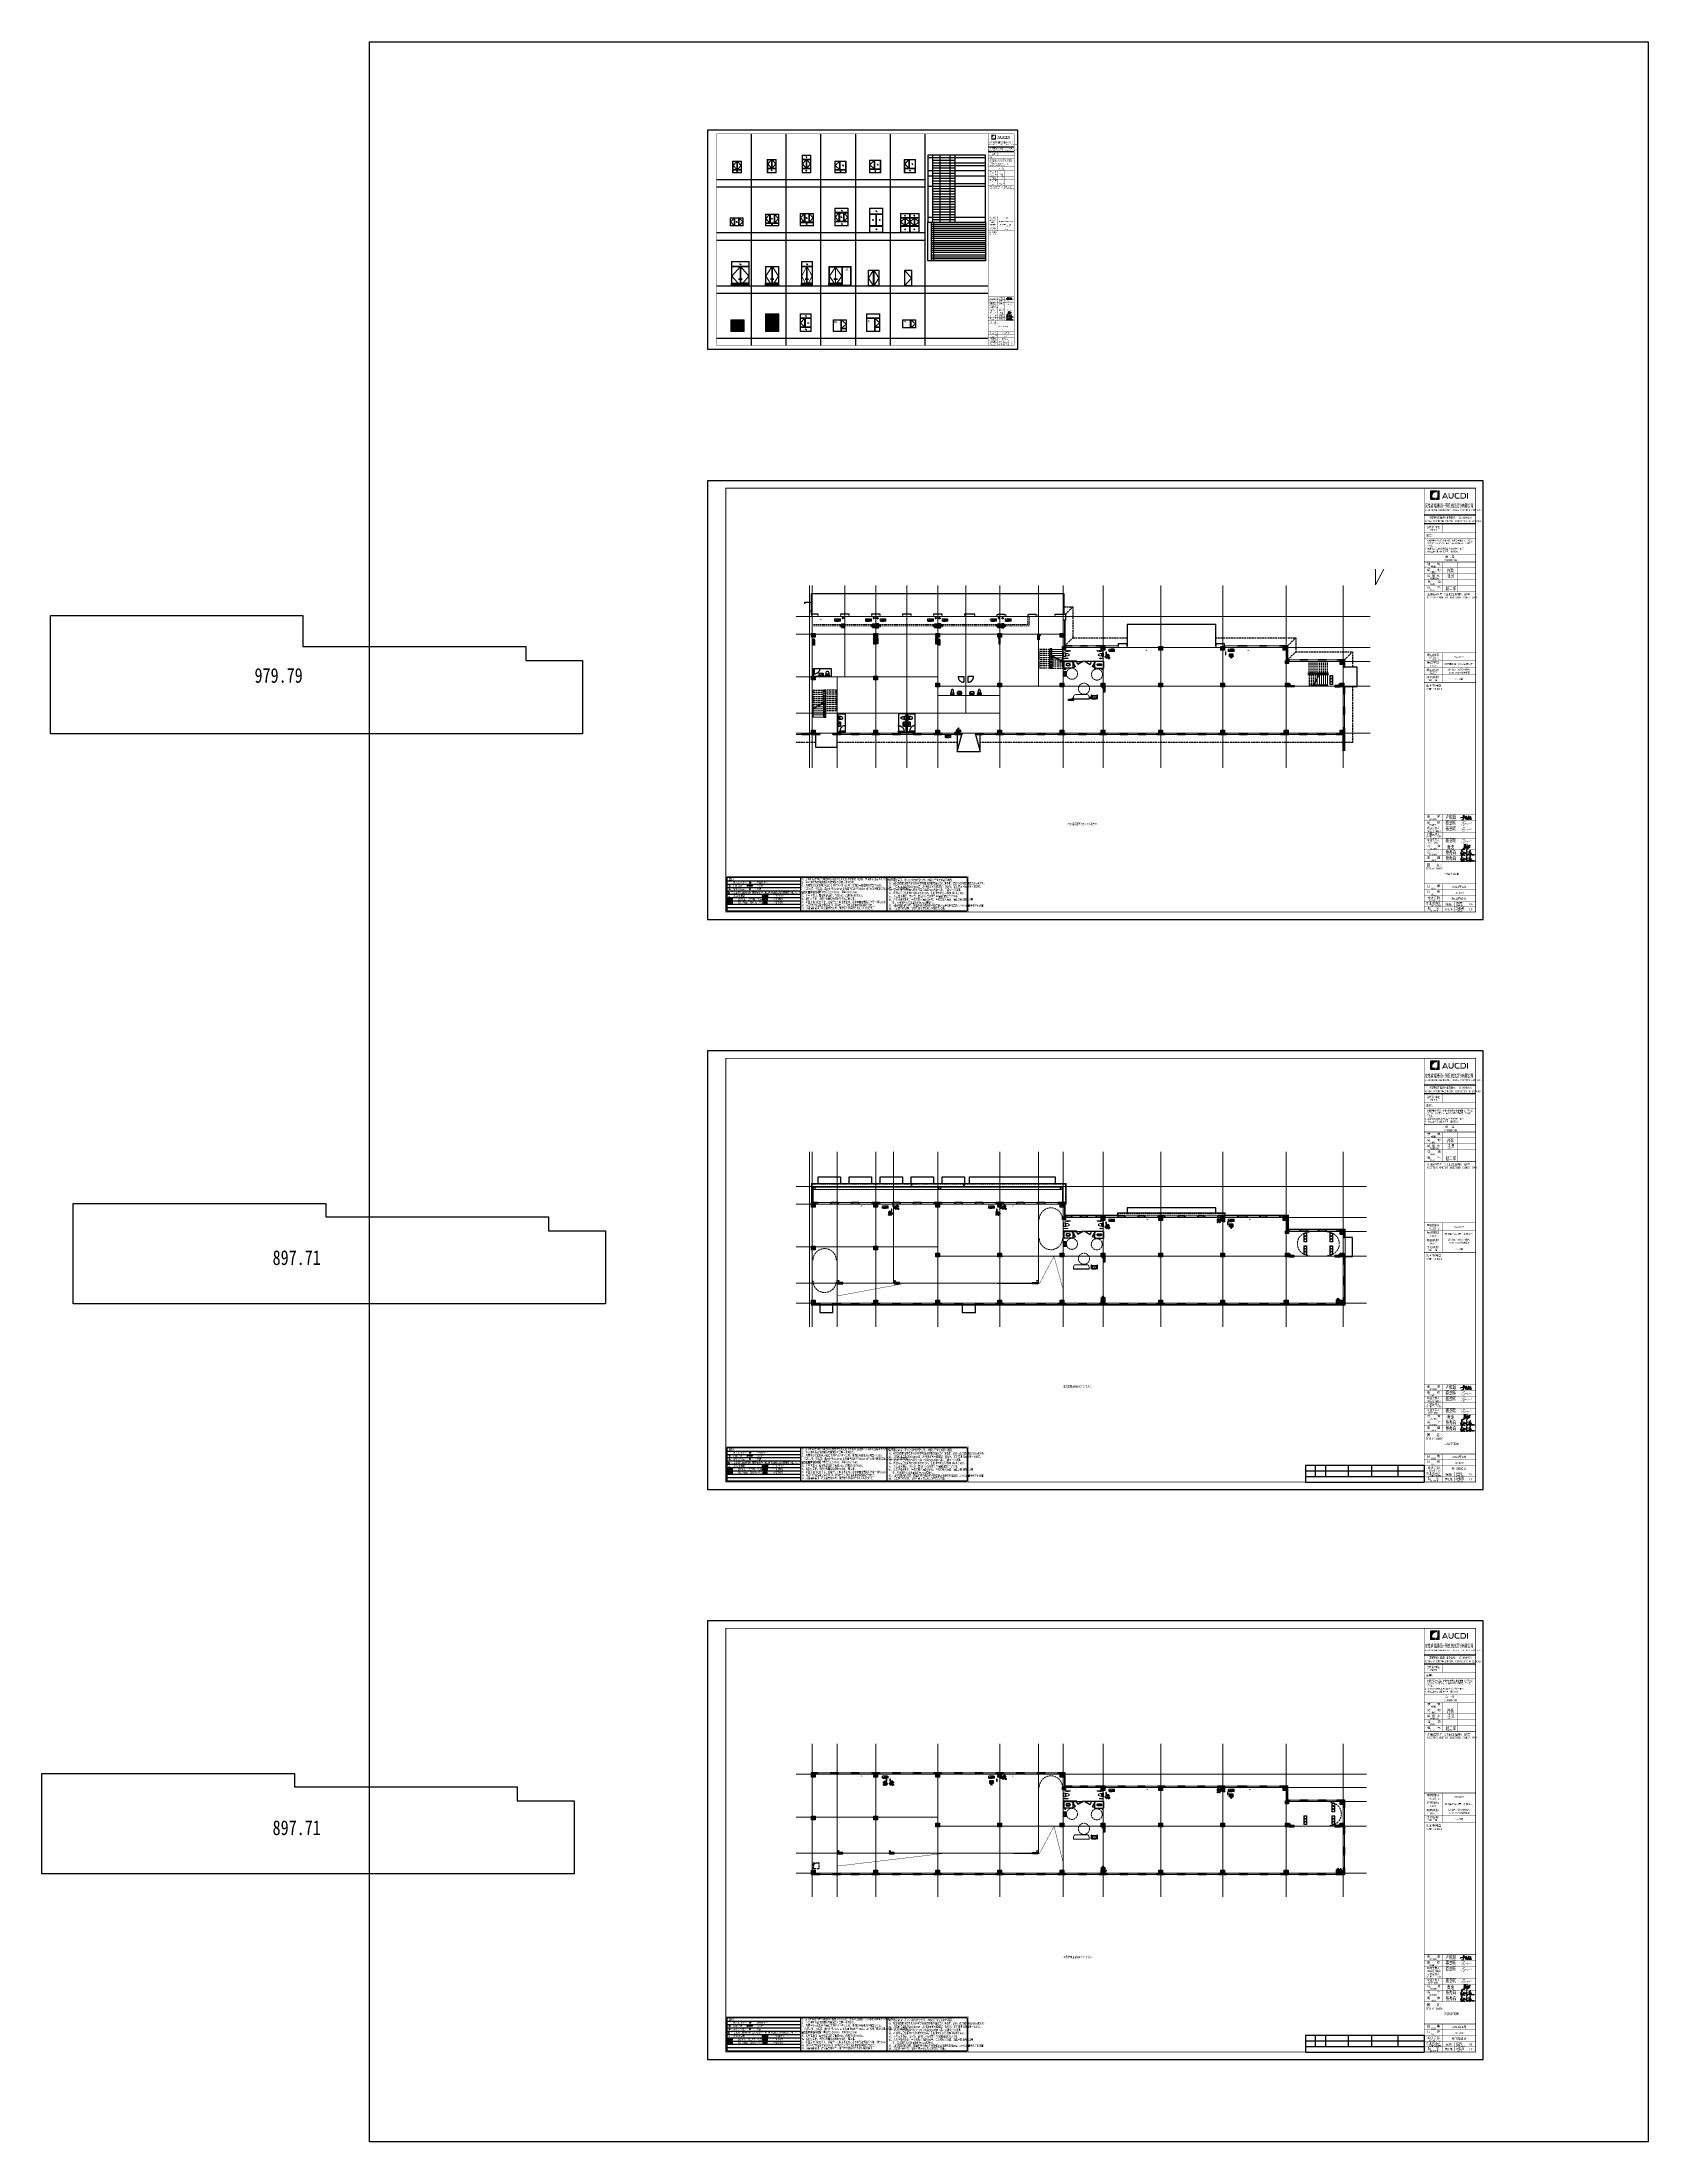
# Model space of a CAD drawing. Extents: x 1188826 to 1909461, y 608442 to 1651179.
# Drawn here: x 1188826 to 1406411, y 946723 to 1231147 of the extents above; entities that cross this region are included whole.
import ezdxf
from ezdxf.enums import TextEntityAlignment as Align

# ---------------------------------------------------------------- set-up
doc = ezdxf.new("R2010")
doc.units = 0
doc.header["$LTSCALE"] = 1000
doc.header["$MEASUREMENT"] = 0
for name, pattern in [('__DASH', [0.35, 0.25, -0.1]), ('ACAD_ISO10W100', [18.5, 12, -3, 0.5, -3]), ('CONTINOUS', [0]), ('DASH', [0.35, 0.25, -0.1]), ('DOTE', [2.42, 2, -0.2, 0.02, -0.2]), ('HIDDEN', [0.375, 0.25, -0.125])]:
    doc.linetypes.add(name, pattern=pattern)
for name, color, linetype in [('00-地漏', 43, 'Continuous'), ('__0', 7, 'Continuous'), ('A-ABOV(投影线)', 154, 'HIDDEN'), ('A-AC', 167, 'Continuous'), ('A-EQPM-MECH', 191, 'Continuous'), ('A-STAR(楼梯)', 51, 'Continuous'), ('A-TEX1-DRAW', 33, 'Continuous'), ('AE-FLDR-ROOF', 61, 'Continuous'), ('EQUIP_地漏', 7, 'Continuous'), ('EQUIP_消火栓', 7, 'Continuous'), ('H-SB-ZK', 6, 'Continuous'), ('PUB_TAB', 7, 'Continuous'), ('PUB_TEXT', 4, 'Continuous'), ('S-COLU-HATCH', 30, 'Continuous'), ('S-COLU-LINE1', 6, 'Continuous'), ('VPIPE-不分区消火栓', 1, 'X'), ('Z3-建筑外边线', 157, 'Continuous'), ('保温', 6, 'Continuous'), ('卫生间', 6, 'Continuous'), ('图框', 140, 'Continuous'), ('图签文字', 147, 'Continuous'), ('地漏', 43, 'Continuous'), ('平面线脚', 30, 'Continuous'), ('房间名称', 255, 'Continuous'), ('机电标识类', 1, 'Continuous'), ('洁具', 200, 'Continuous'), ('留孔', 1, 'Continuous'), ('看线', 8, 'Continuous'), ('立面', 73, 'Continuous'), ('雨水立管', 160, 'Continuous'), ('预留孔', 240, 'Continuous')]:
    doc.layers.add(name, color=color, linetype=linetype)
for name, color, linetype, lineweight in [('2-门窗开启', 8, 'Continuous', 9), ('DOTE', 19, 'DOTE', 9), ('LVTRY', 1, 'Continuous', 13), ('PUB_HATCH', 8, 'Continuous', 9), ('STAIR', 2, 'Continuous', 18), ('WALL', 9, 'Continuous', 40), ('WINDOW', 144, 'Continuous', 15), ('图签', 147, 'Continuous', 18), ('填充', 251, 'Continuous', 5), ('平面-分水线', 214, 'Continuous', 15), ('平面-排水沟', 86, 'Continuous', 15), ('平面-看线', 45, 'Continuous', 15), ('平面-空调室内机', 176, 'Continuous', 9), ('平面-空调预留孔', 173, 'Continuous', 15), ('空调', 76, 'Continuous', 13), ('签名', 7, 'Continuous', 18)]:
    doc.layers.add(name, color=color, linetype=linetype, lineweight=lineweight)
for name, color, linetype, plot in [('DIM_MODI', 1, 'Continuous', False), ('审核', 1, 'Continuous', False), ('消火栓', 1, 'CONTINOUS', False)]:
    doc.layers.add(name, color=color, linetype=linetype, plot=plot)
doc.styles.add('_TCH_DIM', font='SIMPLEX.shx', dxfattribs={"width": 0.7, "bigfont": 'GBCBIG.shx'})
doc.styles.add('DIM_FONT', font='SIMPLEX.shx', dxfattribs={"width": 0.56})
doc.styles.add('HT', font='simhei.ttf')
doc.styles.get("Standard").update_dxf_attribs({"font": 'gbenor.shx', "bigfont": 'gbcbig.shx'})
doc.styles.add('宋体', font='', dxfattribs={"height": 50})
doc.styles.add('建筑图签-1', font='simhei.ttf', dxfattribs={"width": 0.7})
doc.styles.add('建筑图签-2', font='TXT.shx', dxfattribs={"width": 0.5, "bigfont": 'HZTXT.shx'})
doc.styles.add('房间名称', font='TSSDENG', dxfattribs={"width": 0.8, "bigfont": 'HZTXT'})
doc.styles.add('黑体', font='simhei.ttf')
doc.styles.get('宋体').set_extended_font_data('SimSun')
doc.linetypes.add('X', pattern='A,3,-0.2,["X",Standard,S=0.25,R=0,X=-0.1,Y=-0.115],-0.25', length=3.45)

# ---------------------------------------------------------------- blocks, each defined once
blk = doc.blocks.new('$lvtry$00000171')
for p, q in [((-74, 11), (-11, 74)), ((-70, -27), (27, 70)), ((-53, -53), (53, 53)), ((-27, -70), (70, 27)), ((11, -74), (74, -11))]:
    blk.add_line(p, q)
blk.add_circle((0, 0), 75)
blk.add_point((0, 0))
blk = doc.blocks.new('A$C752800CC')
at = {"layer": 'LVTRY'}
for p, q in [((380, 0), (820, 0)), ((1082, 0), (1082, -549)), ((1122, 0), (1122, -549)), ((0, -100), (95, -100)), ((0, -140), (55, -140)), ((0, -377), (55, -377)), ((0, -562), (55, -562)), ((0, -800), (55, -800)), ((0, -840), (95, -840)), ((55, -140), (55, -800)), ((95, -100), (95, -840)), ((95, -377), (150, -377)), ((95, -562), (150, -562)), ((150, -377), (150, -562)), ((350, -170), (350, -30)), ((820, -200), (380, -200)), ((430, -200), (430, -430)), ((740, -260), (460, -260)), ((770, -200), (770, -430)), ((850, -30), (850, -170)), ((1072, -409), (1082, -409)), ((1072, -409), (1072, -449)), ((1072, -449), (1082, -449)), ((1082, -549), (1122, -549)), ((1122, -409), (1132, -409)), ((1122, -449), (1132, -449)), ((1132, -409), (1132, -449))]:
    blk.add_line(p, q, dxfattribs=at)
for centre, radius, start, end in [((380, -30), 30, 90, 180), ((820, -30), 30, 0, 90), ((380, -170), 30, 180, 270), ((827, -412), 398, 157.45048, 216.63815), ((600, -589), 110, 213.45086, 326.54914), ((373, -412), 398, 323.36186, 22.54953), ((820, -170), 30, 270, 0)]:
    blk.add_arc(centre, radius, start, end, dxfattribs=at)
at = {"layer": 'LVTRY', "style": 'DIM_FONT', "text_generation_flag": 4, "width": 0.8, "flags": 9}
for tag in ['YSIZE', 'XSIZE']:
    blk.add_attdef(tag, (600, 0), '', height=0.5, rotation=180, dxfattribs=at)
blk = doc.blocks.new('BFBFGBVDVD')
at = {"layer": '洁具', "color": 1}
for p, q in [((1180497, 1092194), (1180597, 1092194)), ((1180597, 1092194), (1180597, 1092144)), ((1181397, 1092194), (1181397, 1092144)), ((1181397, 1092194), (1183147, 1092194)), ((1183147, 1092144), (1180497, 1092144)), ((1180582, 1092118), (1180597, 1092144)), ((1180582, 1092118), (1181275, 1091718)), ((1180597, 1092144), (1181290, 1091744)), ((1181275, 1091718), (1181290, 1091744))]:
    blk.add_line(p, q, dxfattribs=at)
blk.add_arc((1180597, 1092144), 800, 330, 0, dxfattribs=at)
at = {"ltscale": 0.5, "rotation": 270}
blk.add_blockref('A$C752800CC', (1183147, 1093644), dxfattribs=at)
blk = doc.blocks.new('cssd')
at = {"layer": '洁具', "color": 1}
for p, q in [((8184253, -431494), (8184253, -430294)), ((8184253, -430294), (8185153, -430294)), ((8184253, -430344), (8184453, -430344)), ((8184253, -431494), (8185153, -431494)), ((8184438, -430268), (8184958, -429968)), ((8184438, -430268), (8184453, -430294)), ((8184453, -430294), (8184973, -429994)), ((8184453, -430344), (8184453, -430294)), ((8184578, -430710), (8184578, -431162)), ((8184808, -430715), (8184598, -430715)), ((8184598, -430715), (8184598, -431156)), ((8184808, -431156), (8184808, -430715)), ((8184828, -431162), (8184828, -430710)), ((8184958, -429968), (8184973, -429994)), ((8185053, -430344), (8185053, -430294)), ((8185053, -430344), (8185153, -430344)), ((8185153, -430294), (8185153, -431494))]:
    blk.add_line(p, q, dxfattribs=at)
for centre, radius, start, end in [((8184703, -430762), 135, 22.35514, 157.64486), ((8184703, -431094), 142, 208.51046, 331.48954), ((8184703, -431094), 122, 210.80777, 329.19223), ((8184703, -430715), 40, 180, 0), ((8184453, -430294), 600, 0, 30)]:
    blk.add_arc(centre, radius, start, end, dxfattribs=at)
blk = doc.blocks.new('FGFGFNBFNB')
at = {"layer": '洁具', "color": 1}
for p, q in [((1179497, 1092194), (1177797, 1092194)), ((1179497, 1092194), (1179497, 1092144)), ((1180297, 1092194), (1180297, 1092144)), ((1180397, 1092194), (1180297, 1092194)), ((1177797, 1092144), (1180397, 1092144)), ((1180297, 1092144), (1179604, 1091744)), ((1179619, 1091718), (1179604, 1091744)), ((1180312, 1092118), (1179619, 1091718)), ((1180312, 1092118), (1180297, 1092144))]:
    blk.add_line(p, q, dxfattribs=at)
blk.add_arc((1180297, 1092144), 800, 180, 210, dxfattribs=at)
at = {"ltscale": 0.5, "xscale": -1, "rotation": 90}
blk.add_blockref('A$C752800CC', (1177797, 1093644), dxfattribs=at)
blk = doc.blocks.new('小便斗_01')
for p, q in [((175, 225), (0, 225)), ((0, 225), (0, -225)), ((137.5, -150), (137.5, 150)), ((150, 175), (175, 175)), ((287.5, 37.5), (150, 137.5)), ((0, -225), (175, -225)), ((150, -137.5), (287.5, -37.5)), ((175, -175), (150, -175))]:
    blk.add_line(p, q)
blk.add_circle((50, 0), 25)
for centre, radius, start, end in [((156.25, 156.25), 19.76, 108.434949, 251.565051), ((175, 200), 25, 270, 90), ((237.5, 0), 62.5, 323.130102, 36.869898), ((156.25, -156.25), 19.76, 108.434949, 251.565051), ((175, -200), 25, 270, 90)]:
    blk.add_arc(centre, radius, start, end)
blk = doc.blocks.new('A$C58953B22')
at = {"layer": 'LVTRY'}
for p, q in [((-332, 320, 0), (0, 320)), ((-332, 280, 0), (-269, 280, 0)), ((-269, -305, 0), (-269, 305, 0)), ((-234, 305, 0), (-234, -305, 0)), ((-234, 280, 0), (0, 280)), ((-332, -280, 0), (-269, -280, 0)), ((-332, -320, 0), (0, -320)), ((-234, -280, 0), (0, -280))]:
    blk.add_line(p, q, dxfattribs=at)
for centre, radius, start, end in [((-332, 300, 0), 20, 89.99937, 269.99937), ((-252, 302, 0), 17.7, 8.79741, 171.20259), ((-332, -300, 0), 20, 89.99937, 269.99937), ((-252, -302, 0), 17.7, 188.79741, 351.20259)]:
    blk.add_arc(centre, radius, start, end, dxfattribs=at)
at = {"layer": 'LVTRY', "xscale": -1}
blk.add_blockref('小便斗_01', (0, 0), dxfattribs=at)
blk = doc.blocks.new('_LV1')
for p, q in [((-280, 0), (280, 0)), ((-280, 0), (-280, -361)), ((280, 0), (280, -361)), ((-280, -29), (280, -29)), ((-251, -356), (-251, -214)), ((0, -29), (-90, -29)), ((-90, -29), (90, -29)), ((251, -356), (251, -215))]:
    blk.add_line(p, q)
for centre, radius in [((-139, -69), 15), ((1, -182), 24.9), ((0, -57), 8), ((139, -69), 15)]:
    blk.add_circle(centre, radius)
for centre, radius, start, end in [((-224, -361), 56, 180, 263.48098), ((-223, -214), 28, 133.15434, 180), ((-223, -356), 28, 180, 263.49841), ((0, -452), 354, 46.75809, 133.15434), ((0, 1600), 2029, 263.48098, 276.51902), ((0, 1600), 1997, 263.49841, 276.51223), ((223, -356), 28, 276.51223, 0), ((224, -361), 56, 276.51902, 0), ((223, -215), 28, 0, 46.75809)]:
    blk.add_arc(centre, radius, start, end)
blk = doc.blocks.new('A$C549C535F')
at = {"layer": 'LVTRY'}
for p, q in [((0, 0), (-550, 0)), ((0, -40), (-550, -40)), ((0, -800), (-550, -800)), ((0, -840), (-550, -840)), ((-485, -800), (-485, -40)), ((-455, -800), (-455, -40))]:
    blk.add_line(p, q, dxfattribs=at)
for centre in [(-550, -20), (-550, -820)]:
    blk.add_arc(centre, 20, 89.99937, 269.99937, dxfattribs=at)
at = {"layer": 'LVTRY', "extrusion": (0, 0, -1), "zscale": -1, "rotation": 90}
blk.add_blockref('_LV1', (0, -420), dxfattribs=at)
blk = doc.blocks.new('QER5Y5WE3')
for p, q in [((-194, 188), (-1, 388)), ((194, -188), (-194, 188)), ((72, 389), (-156, 153)), ((292, -73), (-90, 296)), ((321, -43), (-61, 326)), ((360, -17), (-29, 359)), ((389, 14), (0, 389)), ((72, 389), (387, 86)), ((387, 86), (159, -151)), ((388, 13), (194, -188)), ((236, 408), (404, 419)), ((326, 383), (236, 408)), ((326, 383), (253, 308)), ((297, 307), (253, 308)), ((299, 264), (297, 307)), ((372, 340), (299, 264)), ((399, 251), (372, 340)), ((399, 251), (404, 419))]:
    blk.add_line(p, q)
for centre, start, end in [((36, 352), 46.01539, 136.01539), ((351, 49), 316.01539, 46.01539)]:
    blk.add_arc(centre, 51.3, start, end)
blk = doc.blocks.new('gsergvr')
at = {"layer": '平面-空调预留孔', "linetype": 'DASH', "ltscale": 0.3}
for p, q in [((34075, 17176), (34075, 17166)), ((34085, 17156), (34438, 17156)), ((34448, 17166), (34448, 17176))]:
    blk.add_line(p, q, dxfattribs=at)
blk.add_lwpolyline([(34729, 17176), (33989, 17176, -0.4142136), (33969, 17196), (33969, 17466, -0.4142136), (33989, 17486), (34729, 17486, -0.4142136), (34749, 17466), (34749, 17196, -0.4142136)], format="xyb", close=True, dxfattribs=at)
for points in [[(34679, 17515), (34260, 17515), (34260, 17500), (34679, 17500)], [(34658, 17428), (34343, 17428), (34343, 17399), (34658, 17399)], [(34658, 17362), (34343, 17362), (34343, 17333), (34658, 17333)], [(34658, 17296), (34343, 17296), (34343, 17267), (34658, 17267)]]:
    blk.add_lwpolyline(points, close=True, dxfattribs=at)
for centre, start, end in [((34085, 17166), 180, 270), ((34438, 17166), 270, 0)]:
    blk.add_arc(centre, 10, start, end, dxfattribs=at)
at = {"layer": '平面-空调预留孔', "linetype": 'DASH', "ltscale": 0.3, "style": '_TCH_DIM', "width": 0.705882}
blk.add_text('A.C', height=146.9, dxfattribs=at).set_placement((34028, 17216))
blk = doc.blocks.new('GSDFD')
at = {"layer": '机电标识类', "color": 250, "linetype": 'DASH', "ltscale": 400}
for p, q in [((14683726, 6458089), (14684026, 6458089)), ((14683876, 6457939), (14683876, 6458239))]:
    blk.add_line(p, q, dxfattribs=at)
at = {"layer": '空调', "color": 1, "linetype": 'DASH'}
blk.add_circle((14683876, 6458089), 50, dxfattribs=at)
blk = doc.blocks.new('dongkong')
at = {"layer": '平面-空调预留孔', "linetype": 'HIDDEN', "ltscale": 0.3}
for p, q in [((-603836, 210821), (-603836, 210511)), ((-603836, 210821), (-603756, 210821)), ((-603796, 210900), (-603796, 210431)), ((-603756, 210821), (-603756, 210511))]:
    blk.add_line(p, q, dxfattribs=at)
blk.add_lwpolyline([(-603756, 210511), (-603836, 210511)], dxfattribs=at)
blk = doc.blocks.new('R5T6Y7TRF')
at = {"layer": '平面-分水线', "elevation": -134}
blk.add_lwpolyline([(392485, -26438), (392785, -26438), (392785, -26738), (392485, -26738)], close=True, dxfattribs=at)
for points in [[(392485, -26438), (392582, -26534)], [(392485, -26738), (392593, -26629)], [(392676, -26629), (392785, -26738)], [(392688, -26534), (392785, -26438)]]:
    blk.add_lwpolyline(points, dxfattribs=at)
blk = doc.blocks.new('1241241')
at = {"layer": '审核', "color": 251, "linetype": '__DASH', "ltscale": 0.3}
for p, q in [((0, 2170), (0, 1730)), ((0, 1379), (350, 1379)), ((0, 819), (0, 1379)), ((0, 819), (350, 819)), ((349, 1351), (26, 1351)), ((26, 848), (26, 1351)), ((26, 1331), (79, 1331)), ((26, 1010), (26, 1190)), ((26, 1100), (26, 1010)), ((26, 868), (79, 868)), ((349, 848), (26, 848)), ((170, 2200), (30, 2200)), ((30, 1700), (170, 1700)), ((51, 1379), (51, 1352)), ((51, 822), (51, 848)), ((79, 1331), (79, 1253)), ((79, 868), (79, 945)), ((84, 1248), (100, 1248)), ((84, 950), (100, 950)), ((100, 909), (100, 1289)), ((100, 909), (127, 868)), ((101, 1291), (127, 1331)), ((123, 1380), (123, 1352)), ((123, 820), (123, 848)), ((127, 1331), (335, 1331)), ((127, 868), (335, 868)), ((200, 2119), (200, 2170)), ((200, 1780), (200, 2119)), ((430, 2119), (200, 2119)), ((200, 1730), (200, 1780)), ((200, 1780), (430, 1780)), ((260, 2089), (260, 1810)), ((270, 100), (270, 140)), ((1050, 140), (270, 140)), ((1050, 100), (270, 100)), ((335, 1331), (381, 1290)), ((335, 868), (381, 909)), ((381, 1321), (349, 1351)), ((381, 878), (349, 848)), ((350, 1379), (410, 1329)), ((350, 819), (410, 869)), ((381, 1321), (381, 878)), ((410, 869), (410, 1329)), ((1100, 900), (1000, 900)), ((1100, 100), (1000, 100)), ((1050, 100), (1050, 140))]:
    blk.add_line(p, q, dxfattribs=at)
blk.add_lwpolyline([(1000, 0), (0, 0), (0, 2500), (1000, 2500)], close=True, dxfattribs=at)
for centre, radius in [((44, 1100), 8), ((54, 1190), 15), ((56, 1010), 15), ((182, 1100), 33.1), ((182, 1100), 24.9)]:
    blk.add_circle(centre, radius, dxfattribs=at)
for centre, radius, start, end in [((30, 2170), 30, 90, 180), ((30, 1730), 30, 180, 270), ((84, 1253), 5, 180, 270), ((84, 945), 5, 90, 180), ((105, 1289), 5, 147.24435, 180), ((170, 2170), 30, 0, 90), ((170, 1730), 30, 270, 0), ((413, 1722), 398, 53.36186, 112.54952), ((413, 2177), 398, 247.45048, 306.63814), ((1050, 120), 780, 90, 178.53072), ((590, 1950), 110, 303.45086, 56.54914)]:
    blk.add_arc(centre, radius, start, end, dxfattribs=at)
blk = doc.blocks.new('ferre')
at = {"layer": '平面-空调预留孔', "linetype": 'DASH', "ltscale": 0.3}
for p, q in [((93393, 115403), (93393, 115393)), ((93403, 115383), (93756, 115383)), ((93766, 115393), (93766, 115403))]:
    blk.add_line(p, q, dxfattribs=at)
blk.add_lwpolyline([(94046, 115403), (93306, 115403, -0.4142136), (93286, 115423), (93286, 115693, -0.4142136), (93306, 115713), (94046, 115713, -0.4142136), (94066, 115693), (94066, 115423, -0.4142136)], format="xyb", close=True, dxfattribs=at)
for points in [[(93997, 115743), (93577, 115743), (93577, 115727), (93997, 115727)], [(93975, 115655), (93660, 115655), (93660, 115626), (93975, 115626)], [(93975, 115589), (93660, 115589), (93660, 115560), (93975, 115560)], [(93975, 115523), (93660, 115523), (93660, 115494), (93975, 115494)]]:
    blk.add_lwpolyline(points, close=True, dxfattribs=at)
for centre, start, end in [((93403, 115393), 180, 270), ((93756, 115393), 270, 0)]:
    blk.add_arc(centre, 10, start, end, dxfattribs=at)
at = {"layer": '平面-空调预留孔', "linetype": 'DASH', "ltscale": 0.3, "style": '_TCH_DIM', "width": 0.705882}
blk.add_text('A.CX2', height=146.9, dxfattribs=at).set_placement((93345, 115443))
blk = doc.blocks.new('fergve')
blk.add_blockref('ferre', (25670, -60416))
blk = doc.blocks.new('ljc')
at = {"linetype": 'Continuous'}
h = blk.add_hatch(color=0, dxfattribs=at)
h.paths.add_polyline_path([(2023, 1568), (2019, 1564), (2020, 1562), (2024, 1562), (2022, 1552), (1955, 1538), (1933, 1530), (1930, 1527), (1929, 1525), (1931, 1523), (1944, 1524), (1946, 1526), (1942, 1528), (1960, 1535), (1967, 1535), (1975, 1538), (1985, 1539), (1998, 1543), (2010, 1544), (2018, 1547), (2025, 1546), (2035, 1549), (2061, 1550), (2052, 1537), (2042, 1528), (2028, 1521), (2023, 1521), (2018, 1526), (2015, 1527), (2013, 1525), (2013, 1521), (2019, 1516), (2022, 1508), (2022, 1494), (2012, 1477), (2000, 1469), (1988, 1467), (1982, 1473), (1980, 1480), (1978, 1482), (1978, 1475), (1981, 1468), (1988, 1463), (1994, 1463), (2005, 1467), (2018, 1478), (2027, 1493), (2028, 1504), (2025, 1517), (2033, 1518), (2054, 1533), (2067, 1549), (2067, 1552), (2064, 1555), (2029, 1553), (2036, 1575), (2049, 1591), (2047, 1593), (2043, 1592), (2028, 1573), (2025, 1589), (2021, 1597), (2018, 1599), (2017, 1597), (2020, 1590)])
h.paths.add_polyline_path([(2081, 1522), (2081, 1528), (2075, 1541), (2093, 1562), (2097, 1572), (2094, 1577), (2087, 1576), (2089, 1572), (2092, 1572), (2091, 1567), (2080, 1551), (2066, 1537), (2065, 1535), (2067, 1533), (2073, 1535), (2077, 1523), (2077, 1513), (2072, 1496), (2072, 1492), (2074, 1490), (2078, 1494), (2083, 1510), (2099, 1510), (2119, 1507), (2119, 1500), (2116, 1496), (2108, 1493), (2087, 1496), (2084, 1492), (2087, 1489), (2103, 1488), (2122, 1483), (2140, 1484), (2148, 1482), (2152, 1486), (2152, 1491), (2148, 1488), (2125, 1488), (2114, 1490), (2124, 1499), (2126, 1509), (2121, 1512), (2119, 1511), (2108, 1514), (2124, 1523), (2132, 1532), (2130, 1535), (2121, 1536), (2115, 1533), (2109, 1533), (2123, 1555), (2121, 1559), (2114, 1557), (2116, 1564), (2115, 1569), (2111, 1573), (2105, 1572), (2093, 1554)])
h.paths.add_polyline_path([(2089, 1535), (2097, 1535), (2112, 1551), (2116, 1552), (2111, 1543), (2099, 1528), (2101, 1526), (2114, 1528), (2121, 1531), (2124, 1530), (2118, 1524), (2101, 1515), (2084, 1514), (2084, 1518)], flags=16)
h.paths.add_polyline_path([(2093, 1537), (2095, 1540), (2103, 1546), (2096, 1537)], flags=16)
h.paths.add_polyline_path([(2093, 1544), (2094, 1549), (2106, 1568), (2109, 1569), (2111, 1567), (2108, 1554), (2104, 1550)], flags=16)
h.paths.add_polyline_path([(2141, 1534), (2138, 1533), (2137, 1531), (2142, 1527), (2155, 1522), (2158, 1523), (2153, 1528)])
h.paths.add_polyline_path([(2175, 1522), (2173, 1524), (2172, 1546), (2183, 1545), (2185, 1547), (2183, 1557), (2178, 1566), (2177, 1561), (2180, 1556), (2181, 1550), (2175, 1550), (2170, 1554), (2169, 1574), (2171, 1574), (2175, 1569), (2176, 1571), (2170, 1579), (2167, 1579), (2165, 1577), (2164, 1562), (2166, 1553), (2163, 1553), (2162, 1551), (2167, 1547), (2169, 1537), (2169, 1524), (2166, 1521), (2165, 1517), (2168, 1513), (2170, 1513), (2173, 1517), (2180, 1517), (2178, 1502), (2175, 1500), (2167, 1499), (2175, 1496), (2180, 1497), (2183, 1500), (2184, 1511), (2187, 1521), (2185, 1523)])
h.paths.add_polyline_path([(2233, 1542), (2233, 1564), (2231, 1567), (2215, 1558), (2210, 1557), (2206, 1552), (2211, 1548), (2211, 1551), (2229, 1560), (2228, 1542), (2227, 1537), (2224, 1533), (2220, 1534), (2213, 1542), (2211, 1543), (2209, 1541), (2209, 1508), (2189, 1508), (2187, 1506), (2191, 1503), (2213, 1503), (2217, 1511), (2222, 1516), (2232, 1518), (2234, 1513), (2234, 1505), (2227, 1505), (2232, 1502), (2232, 1500), (2228, 1497), (2229, 1493), (2239, 1495), (2243, 1489), (2243, 1486), (2212, 1492), (2189, 1492), (2179, 1494), (2176, 1496), (2167, 1496), (2164, 1498), (2154, 1499), (2147, 1503), (2144, 1503), (2143, 1501), (2144, 1498), (2153, 1494), (2174, 1491), (2186, 1487), (2211, 1487), (2222, 1484), (2230, 1484), (2243, 1480), (2249, 1480), (2251, 1482), (2244, 1496), (2246, 1499), (2238, 1503), (2239, 1513), (2237, 1520), (2233, 1523), (2224, 1522), (2214, 1516), (2212, 1522), (2213, 1536), (2220, 1530), (2228, 1530), (2230, 1532)])
at = {"color": 0, "linetype": 'Continuous', "elevation": 16426272}
for points in [[(1930, 1527), (1929, 1525), (1931, 1523), (1944, 1524), (1946, 1526), (1942, 1528), (1960, 1535), (1967, 1535), (1975, 1538), (1985, 1539), (1998, 1543), (2010, 1544), (2018, 1547), (2025, 1546), (2035, 1549), (2061, 1550), (2052, 1537), (2042, 1528), (2028, 1521), (2023, 1521), (2018, 1526), (2015, 1527), (2013, 1525), (2013, 1521), (2019, 1516), (2022, 1508), (2022, 1494), (2012, 1477), (2000, 1469), (1988, 1467), (1982, 1473), (1980, 1480), (1978, 1482), (1978, 1475), (1981, 1468), (1988, 1463), (1994, 1463), (2005, 1467), (2018, 1478), (2027, 1493), (2028, 1504), (2025, 1517), (2033, 1518), (2054, 1533), (2067, 1549), (2067, 1552), (2064, 1555), (2029, 1553), (2036, 1575), (2049, 1591), (2047, 1593), (2043, 1592), (2028, 1573), (2025, 1589), (2021, 1597), (2018, 1599), (2017, 1597), (2020, 1590), (2023, 1568), (2019, 1564), (2020, 1562), (2024, 1562), (2022, 1552), (1955, 1538), (1933, 1530), (1930, 1527)], [(2016, 1561), (2015, 1560), (2017, 1560), (2016, 1561)], [(2017, 1562), (2016, 1561), (2019, 1561), (2017, 1562)], [(2066, 1537), (2065, 1535), (2067, 1533), (2073, 1535), (2077, 1523), (2077, 1513), (2072, 1496), (2072, 1492), (2074, 1490), (2078, 1494), (2083, 1510), (2099, 1510), (2119, 1507), (2119, 1500), (2116, 1496), (2108, 1493), (2087, 1496), (2084, 1492), (2087, 1489), (2103, 1488), (2122, 1483), (2140, 1484), (2148, 1482), (2152, 1486), (2152, 1491), (2148, 1488), (2125, 1488), (2114, 1490), (2124, 1499), (2126, 1509), (2121, 1512), (2119, 1511), (2108, 1514), (2124, 1523), (2132, 1532), (2130, 1535), (2121, 1536), (2115, 1533), (2109, 1533), (2123, 1555), (2121, 1559), (2114, 1557), (2116, 1564), (2115, 1569), (2111, 1573), (2105, 1572), (2093, 1554), (2081, 1522), (2081, 1528), (2075, 1541), (2093, 1562), (2097, 1572), (2094, 1577), (2087, 1576), (2089, 1572), (2092, 1572), (2091, 1567), (2080, 1551), (2066, 1537)], [(2084, 1514), (2084, 1518), (2089, 1535), (2097, 1535), (2112, 1551), (2116, 1552), (2111, 1543), (2099, 1528), (2101, 1526), (2114, 1528), (2121, 1531), (2124, 1530), (2118, 1524), (2101, 1515), (2084, 1514)], [(2093, 1544), (2094, 1549), (2106, 1568), (2109, 1569), (2111, 1567), (2108, 1554), (2104, 1550), (2093, 1544)], [(2093, 1537), (2095, 1540), (2103, 1546), (2096, 1537), (2093, 1537)], [(2138, 1533), (2137, 1531), (2142, 1527), (2155, 1522), (2158, 1523), (2153, 1528), (2141, 1534), (2138, 1533)], [(2144, 1503), (2143, 1501), (2144, 1498), (2153, 1494), (2174, 1491), (2186, 1487), (2211, 1487), (2222, 1484), (2230, 1484), (2243, 1480), (2249, 1480), (2251, 1482), (2244, 1496), (2246, 1499), (2238, 1503), (2239, 1513), (2237, 1520), (2233, 1523), (2224, 1522), (2214, 1516), (2212, 1522), (2213, 1536), (2220, 1530), (2228, 1530), (2230, 1532), (2233, 1542), (2233, 1564), (2231, 1567), (2215, 1558), (2210, 1557), (2206, 1552), (2211, 1548), (2211, 1551), (2229, 1560), (2228, 1542), (2227, 1537), (2224, 1533), (2220, 1534), (2213, 1542), (2211, 1543), (2209, 1541), (2209, 1508), (2189, 1508), (2187, 1506), (2191, 1503), (2213, 1503), (2217, 1511), (2222, 1516), (2232, 1518), (2234, 1513), (2234, 1505), (2227, 1505), (2232, 1502), (2232, 1500), (2228, 1497), (2229, 1493), (2239, 1495), (2243, 1489), (2243, 1486), (2212, 1492), (2189, 1492), (2179, 1494), (2176, 1496), (2167, 1496), (2164, 1498), (2154, 1499), (2147, 1503), (2144, 1503)], [(2163, 1553), (2162, 1551), (2167, 1547), (2169, 1537), (2169, 1524), (2166, 1521), (2165, 1517), (2168, 1513), (2170, 1513), (2173, 1517), (2180, 1517), (2178, 1502), (2175, 1500), (2167, 1499), (2175, 1496), (2180, 1497), (2183, 1500), (2184, 1511), (2187, 1521), (2185, 1523), (2175, 1522), (2173, 1524), (2172, 1546), (2183, 1545), (2185, 1547), (2183, 1557), (2178, 1566), (2177, 1561), (2180, 1556), (2181, 1550), (2175, 1550), (2170, 1554), (2169, 1574), (2171, 1574), (2175, 1569), (2176, 1571), (2170, 1579), (2167, 1579), (2165, 1577), (2164, 1562), (2166, 1553), (2163, 1553)], [(2177, 1569), (2176, 1570), (2175, 1567), (2177, 1565), (2177, 1569)]]:
    blk.add_lwpolyline(points, dxfattribs=at)
blk = doc.blocks.new('院标1')
h = blk.add_hatch(color=150)
h.dxf.hatch_style = 1
h.set_gradient(color1=(33, 113, 253), color2=(33, 113, 253), tint=1, name='INVCURVED')
edge = h.paths.add_edge_path()
edge.add_spline(control_points=[(116373, 648379), (116379, 648379), (116382, 648379), (116391, 648379), (116391, 648379), (116391, 648379), (116616, 648379), (116616, 648379), (116616, 648379), (116616, 648379), (116616, 648054), (116616, 648054), (116616, 648054), (116616, 648054), (116108, 648054), (116108, 648054), (116108, 648054), (116028, 648054), (115963, 648111), (115963, 648199), (115963, 648199), (115963, 648199), (115963, 649215), (115963, 649215), (115963, 649215), (115963, 649295), (116018, 649360), (116108, 649360), (116108, 649360), (116108, 649360), (116897, 649360), (116897, 649360), (116897, 649360), (116897, 649360), (116897, 649080), (116897, 649080), (116897, 649080), (116897, 649080), (116566, 649140), (116356, 648859), (116356, 648859), (116245, 648719), (116240, 648545), (116247, 648466), (116247, 648466), (116254, 648386), (116247, 648466), (116247, 648466), (116247, 648466), (116247, 648466), (116258, 648374), (116373, 648379)], knot_values=[0, 0, 0, 0, 0.0714286, 0.0714286, 0.0714286, 0.1071429, 0.1428571, 0.1428571, 0.1428571, 0.1785714, 0.2142857, 0.2142857, 0.2142857, 0.25, 0.2857143, 0.2857143, 0.2857143, 0.3214286, 0.3571429, 0.3571429, 0.3571429, 0.3928571, 0.4285714, 0.4285714, 0.4285714, 0.4642857, 0.5, 0.5, 0.5, 0.5357143, 0.5714286, 0.5714286, 0.5714286, 0.6071429, 0.6428571, 0.6428571, 0.6428571, 0.6785714, 0.7142857, 0.7142857, 0.7142857, 0.75, 0.7857143, 0.7857143, 0.7857143, 0.8214286, 0.8571429, 0.8571429, 0.8571429, 0.9285714, 1, 1, 1, 1], degree=3, periodic=0)
h = blk.add_hatch(color=150)
h.dxf.hatch_style = 1
h.set_gradient(color1=(33, 113, 253), color2=(33, 113, 253), tint=1, name='INVCURVED')
edge = h.paths.add_edge_path()
edge.add_spline(control_points=[(117268, 649215), (117268, 649215), (117268, 648199), (117268, 648199), (117268, 648199), (117268, 648114), (117212, 648054), (117123, 648054), (117123, 648054), (117123, 648054), (116663, 648054), (116663, 648054), (116663, 648054), (116663, 648054), (116663, 648379), (116663, 648379), (116663, 648379), (116663, 648379), (116865, 648379), (116865, 648379), (116865, 648379), (116907, 648379), (116941, 648413), (116941, 648455), (116941, 648455), (116941, 648455), (116941, 649360), (116941, 649360), (116941, 649360), (116941, 649360), (117123, 649360), (117123, 649360), (117123, 649360), (117204, 649360), (117268, 649306), (117268, 649215)], knot_values=[0, 0, 0, 0, 0.1, 0.1, 0.1, 0.15, 0.2, 0.2, 0.2, 0.25, 0.3, 0.3, 0.3, 0.35, 0.4, 0.4, 0.4, 0.45, 0.5, 0.5, 0.5, 0.55, 0.6, 0.6, 0.6, 0.65, 0.7, 0.7, 0.7, 0.75, 0.8, 0.8, 0.8, 0.9, 1, 1, 1, 1], degree=3, periodic=0)
blk = doc.blocks.new('tq123')
at = {"layer": '图框'}
h = blk.add_hatch(color=256, dxfattribs=at)
h.paths.add_polyline_path([(-1187, 56758), (-1061, 56758), (-1061, 55988), (-1187, 55988)])
h.paths.add_polyline_path([(-1939, 56642), (-1939, 56116), (-1579, 56116), (-1455, 56223), (-1455, 56541), (-1575, 56642)], flags=16)
h.paths.add_polyline_path([(-2057, 56760), (-2057, 55998), (-1535, 55998), (-1337, 56168), (-1337, 56596), (-1532, 56760)])
h.paths.add_polyline_path([(-2200, 56764), (-2200, 56648), (-2607, 56648), (-2740, 56537), (-2740, 56218), (-2607, 56115), (-2198, 56115), (-2198, 55993), (-2662, 55993), (-2864, 56168), (-2864, 56596), (-2666, 56764)])
h.paths.add_polyline_path([(-3683, 56762), (-3563, 56762), (-3563, 56251), (-3449, 56120), (-3238, 56120), (-3124, 56251), (-3124, 56762), (-3010, 56762), (-3010, 56214), (-3174, 55997), (-3512, 55997), (-3683, 56216)])
h.paths.add_polyline_path([(-4215, 56760), (-4098, 56760), (-3756, 55996), (-3872, 55996), (-4153, 56630), (-4328, 56242), (-4057, 56242), (-3996, 56127), (-4377, 56127), (-4436, 55994), (-4559, 55994)])
at = {"layer": '签名'}
h = blk.add_hatch(color=2, dxfattribs=at)
h.dxf.hatch_style = 1
h.paths.add_polyline_path([(-1585, 12219), (-1585, 12225), (-1579, 12231), (-1581, 12235), (-1573, 12241), (-1557, 12265), (-1547, 12229)], flags=16)
h.paths.add_polyline_path([(-1603, 12181), (-1603, 12187), (-1593, 12197), (-1583, 12197), (-1557, 12205), (-1543, 12205), (-1541, 12167), (-1545, 12153), (-1549, 12149), (-1561, 12147), (-1589, 12165)], flags=16)
h.paths.add_polyline_path([(-1735, 11679), (-1729, 11709), (-1721, 11717), (-1721, 11725), (-1713, 11729), (-1709, 11745), (-1703, 11747), (-1691, 11761), (-1683, 11765), (-1665, 11789), (-1655, 11791), (-1639, 11807), (-1627, 11813), (-1619, 11823), (-1603, 11827), (-1597, 11833), (-1593, 11833), (-1591, 11825), (-1585, 11819), (-1583, 11801), (-1579, 11793), (-1581, 11763), (-1611, 11719), (-1615, 11719), (-1639, 11695), (-1643, 11695), (-1671, 11675), (-1679, 11675), (-1687, 11669), (-1725, 11669)], flags=16)
h.paths.add_polyline_path([(-1755, 11689), (-1757, 11687), (-1751, 11667), (-1737, 11653), (-1717, 11647), (-1685, 11645), (-1681, 11649), (-1651, 11657), (-1637, 11665), (-1631, 11673), (-1621, 11677), (-1611, 11689), (-1607, 11687), (-1605, 11693), (-1583, 11713), (-1583, 11717), (-1575, 11725), (-1561, 11749), (-1555, 11779), (-1549, 11789), (-1557, 11799), (-1561, 11821), (-1565, 11825), (-1567, 11835), (-1573, 11841), (-1573, 11847), (-1567, 11847), (-1555, 11857), (-1539, 11863), (-1533, 11871), (-1525, 11871), (-1517, 11877), (-1495, 11883), (-1491, 11889), (-1485, 11889), (-1467, 11899), (-1459, 11899), (-1457, 11903), (-1447, 11905), (-1435, 11913), (-1427, 11913), (-1419, 11919), (-1383, 11929), (-1379, 11933), (-1359, 11937), (-1349, 11943), (-1341, 11943), (-1315, 11953), (-1305, 11953), (-1285, 11963), (-1275, 11961), (-1263, 11967), (-1239, 11971), (-1235, 11975), (-1229, 11973), (-1223, 11977), (-1195, 11979), (-1187, 11983), (-1051, 11995), (-1029, 11993), (-1019, 11989), (-1015, 11983), (-1019, 11975), (-1027, 11973), (-1035, 11965), (-1047, 11961), (-1109, 11919), (-1117, 11909), (-1129, 11903), (-1137, 11893), (-1141, 11893), (-1145, 11885), (-1153, 11885), (-1157, 11881), (-1153, 11877), (-1169, 11863), (-1167, 11851), (-1155, 11841), (-1147, 11847), (-1139, 11847), (-1129, 11855), (-1121, 11857), (-1093, 11879), (-1083, 11883), (-1079, 11889), (-1071, 11889), (-1057, 11901), (-1049, 11903), (-1001, 11947), (-991, 11965), (-983, 11973), (-977, 11971), (-971, 11977), (-953, 11981), (-951, 11985), (-943, 11985), (-935, 11991), (-907, 11999), (-875, 11999), (-879, 11987), (-887, 11977), (-903, 11969), (-915, 11951), (-911, 11935), (-903, 11931), (-893, 11931), (-887, 11939), (-881, 11939), (-839, 11969), (-825, 11973), (-807, 11991), (-791, 11995), (-785, 12003), (-781, 12001), (-729, 12025), (-721, 12025), (-695, 12037), (-655, 12047), (-651, 12051), (-629, 12051), (-609, 12057), (-595, 12053), (-595, 12043), (-605, 12031), (-605, 12025), (-613, 12017), (-617, 12007), (-629, 11999), (-643, 11977), (-639, 11965), (-631, 11957), (-623, 11959), (-601, 11985), (-595, 11999), (-581, 12015), (-581, 12019), (-573, 12027), (-563, 12045), (-563, 12061), (-575, 12075), (-593, 12079), (-641, 12077), (-657, 12069), (-667, 12071), (-705, 12055), (-727, 12051), (-735, 12043), (-763, 12035), (-789, 12019), (-799, 12017), (-813, 12005), (-819, 12005), (-825, 11999), (-849, 11989), (-843, 12001), (-851, 12021), (-863, 12021), (-869, 12025), (-889, 12025), (-935, 12015), (-949, 12007), (-989, 11993), (-995, 12005), (-1011, 12013), (-1019, 12011), (-1023, 12017), (-1047, 12019), (-1079, 12017), (-1085, 12013), (-1105, 12015), (-1119, 12013), (-1125, 12009), (-1161, 12009), (-1173, 12005), (-1177, 12007), (-1185, 12001), (-1205, 12003), (-1225, 11999), (-1231, 11995), (-1281, 11987), (-1285, 11981), (-1311, 11977), (-1343, 11965), (-1383, 11955), (-1389, 11949), (-1393, 11951), (-1417, 11939), (-1429, 11937), (-1467, 11919), (-1473, 11919), (-1487, 11909), (-1493, 11909), (-1501, 11903), (-1509, 11903), (-1531, 11889), (-1541, 11887), (-1551, 11877), (-1557, 11877), (-1561, 11871), (-1567, 11871), (-1587, 11859), (-1601, 11881), (-1625, 11905), (-1649, 11923), (-1659, 11927), (-1671, 11939), (-1703, 11939), (-1707, 11935), (-1693, 11919), (-1671, 11907), (-1665, 11907), (-1621, 11871), (-1607, 11853), (-1607, 11847), (-1623, 11839), (-1637, 11827), (-1645, 11825), (-1653, 11815), (-1663, 11811), (-1673, 11799), (-1683, 11795), (-1731, 11745), (-1747, 11715), (-1747, 11707), (-1753, 11701)])
h.paths.add_polyline_path([(-1997, 11841), (-1999, 11839), (-1999, 11829), (-1989, 11821), (-1967, 11823), (-1939, 11837), (-1935, 11843), (-1921, 11845), (-1911, 11855), (-1903, 11857), (-1895, 11867), (-1883, 11871), (-1879, 11879), (-1873, 11879), (-1833, 11913), (-1829, 11913), (-1823, 11921), (-1811, 11923), (-1793, 11935), (-1781, 11937), (-1761, 11947), (-1749, 11947), (-1743, 11953), (-1729, 11955), (-1723, 11961), (-1703, 11963), (-1689, 11971), (-1685, 11969), (-1681, 11973), (-1657, 11977), (-1611, 11993), (-1599, 11993), (-1517, 12011), (-1511, 12009), (-1481, 12015), (-1441, 12013), (-1435, 12017), (-1383, 12017), (-1351, 12011), (-1355, 12003), (-1365, 11995), (-1367, 11985), (-1361, 11977), (-1351, 11977), (-1333, 11995), (-1325, 12017), (-1331, 12029), (-1351, 12037), (-1373, 12039), (-1385, 12035), (-1393, 12039), (-1441, 12039), (-1461, 12035), (-1471, 12037), (-1481, 12033), (-1491, 12035), (-1499, 12031), (-1507, 12033), (-1541, 12029), (-1553, 12023), (-1561, 12025), (-1577, 12019), (-1603, 12017), (-1607, 12013), (-1609, 12015), (-1665, 11997), (-1683, 11995), (-1691, 11989), (-1709, 11987), (-1711, 11983), (-1777, 11961), (-1761, 11981), (-1703, 12039), (-1671, 12085), (-1659, 12097), (-1657, 12107), (-1649, 12111), (-1617, 12161), (-1601, 12145), (-1575, 12129), (-1565, 12119), (-1547, 12117), (-1535, 12127), (-1527, 12139), (-1529, 12143), (-1525, 12151), (-1521, 12183), (-1521, 12203), (-1525, 12207), (-1523, 12211), (-1511, 12215), (-1505, 12213), (-1499, 12217), (-1479, 12217), (-1473, 12221), (-1463, 12219), (-1453, 12225), (-1413, 12229), (-1399, 12239), (-1399, 12253), (-1407, 12261), (-1421, 12261), (-1455, 12249), (-1469, 12251), (-1489, 12241), (-1529, 12233), (-1541, 12269), (-1545, 12303), (-1557, 12309), (-1571, 12307), (-1575, 12303), (-1583, 12277), (-1591, 12265), (-1593, 12255), (-1613, 12213), (-1619, 12215), (-1623, 12211), (-1633, 12215), (-1699, 12301), (-1711, 12311), (-1719, 12311), (-1725, 12307), (-1723, 12289), (-1689, 12253), (-1655, 12203), (-1667, 12201), (-1671, 12197), (-1699, 12193), (-1703, 12189), (-1713, 12189), (-1757, 12177), (-1763, 12179), (-1765, 12175), (-1807, 12171), (-1823, 12165), (-1841, 12165), (-1853, 12159), (-1865, 12159), (-1871, 12163), (-1875, 12159), (-1913, 12159), (-1917, 12155), (-1917, 12137), (-1909, 12127), (-1875, 12129), (-1867, 12125), (-1861, 12133), (-1837, 12141), (-1831, 12139), (-1809, 12147), (-1789, 12147), (-1783, 12151), (-1775, 12151), (-1771, 12155), (-1765, 12153), (-1733, 12163), (-1725, 12161), (-1709, 12165), (-1705, 12171), (-1687, 12171), (-1677, 12177), (-1669, 12175), (-1663, 12181), (-1637, 12183), (-1633, 12181), (-1633, 12175), (-1643, 12163), (-1645, 12155), (-1653, 12149), (-1659, 12133), (-1677, 12111), (-1689, 12089), (-1697, 12083), (-1725, 12045), (-1801, 11967), (-1831, 11941), (-1883, 11917), (-1897, 11907), (-1911, 11903), (-1919, 11895), (-1941, 11885), (-1957, 11871), (-1965, 11871), (-1983, 11851)])
h = blk.add_hatch(color=2, dxfattribs=at)
h.dxf.hatch_style = 1
h.paths.add_polyline_path([(-1585, 11419), (-1585, 11425), (-1579, 11431), (-1581, 11435), (-1573, 11441), (-1557, 11465), (-1547, 11429)], flags=16)
h.paths.add_polyline_path([(-1603, 11381), (-1603, 11387), (-1593, 11397), (-1583, 11397), (-1557, 11405), (-1543, 11405), (-1541, 11367), (-1545, 11353), (-1549, 11349), (-1561, 11347), (-1589, 11365)], flags=16)
h.paths.add_polyline_path([(-1735, 10879), (-1729, 10909), (-1721, 10917), (-1721, 10925), (-1713, 10929), (-1709, 10945), (-1703, 10947), (-1691, 10961), (-1683, 10965), (-1665, 10989), (-1655, 10991), (-1639, 11007), (-1627, 11013), (-1619, 11023), (-1603, 11027), (-1597, 11033), (-1593, 11033), (-1591, 11025), (-1585, 11019), (-1583, 11001), (-1579, 10993), (-1581, 10963), (-1611, 10919), (-1615, 10919), (-1639, 10895), (-1643, 10895), (-1671, 10875), (-1679, 10875), (-1687, 10869), (-1725, 10869)], flags=16)
h.paths.add_polyline_path([(-1755, 10889), (-1757, 10887), (-1751, 10867), (-1737, 10853), (-1717, 10847), (-1685, 10845), (-1681, 10849), (-1651, 10857), (-1637, 10865), (-1631, 10873), (-1621, 10877), (-1611, 10889), (-1607, 10887), (-1605, 10893), (-1583, 10913), (-1583, 10917), (-1575, 10925), (-1561, 10949), (-1555, 10979), (-1549, 10989), (-1557, 10999), (-1561, 11021), (-1565, 11025), (-1567, 11035), (-1573, 11041), (-1573, 11047), (-1567, 11047), (-1555, 11057), (-1539, 11063), (-1533, 11071), (-1525, 11071), (-1517, 11077), (-1495, 11083), (-1491, 11089), (-1485, 11089), (-1467, 11099), (-1459, 11099), (-1457, 11103), (-1447, 11105), (-1435, 11113), (-1427, 11113), (-1419, 11119), (-1383, 11129), (-1379, 11133), (-1359, 11137), (-1349, 11143), (-1341, 11143), (-1315, 11153), (-1305, 11153), (-1285, 11163), (-1275, 11161), (-1263, 11167), (-1239, 11171), (-1235, 11175), (-1229, 11173), (-1223, 11177), (-1195, 11179), (-1187, 11183), (-1051, 11195), (-1029, 11193), (-1019, 11189), (-1015, 11183), (-1019, 11175), (-1027, 11173), (-1035, 11165), (-1047, 11161), (-1109, 11119), (-1117, 11109), (-1129, 11103), (-1137, 11093), (-1141, 11093), (-1145, 11085), (-1153, 11085), (-1157, 11081), (-1153, 11077), (-1169, 11063), (-1167, 11051), (-1155, 11041), (-1147, 11047), (-1139, 11047), (-1129, 11055), (-1121, 11057), (-1093, 11079), (-1083, 11083), (-1079, 11089), (-1071, 11089), (-1057, 11101), (-1049, 11103), (-1001, 11147), (-991, 11165), (-983, 11173), (-977, 11171), (-971, 11177), (-953, 11181), (-951, 11185), (-943, 11185), (-935, 11191), (-907, 11199), (-875, 11199), (-879, 11187), (-887, 11177), (-903, 11169), (-915, 11151), (-911, 11135), (-903, 11131), (-893, 11131), (-887, 11139), (-881, 11139), (-839, 11169), (-825, 11173), (-807, 11191), (-791, 11195), (-785, 11203), (-781, 11201), (-729, 11225), (-721, 11225), (-695, 11237), (-655, 11247), (-651, 11251), (-629, 11251), (-609, 11257), (-595, 11253), (-595, 11243), (-605, 11231), (-605, 11225), (-613, 11217), (-617, 11207), (-629, 11199), (-643, 11177), (-639, 11165), (-631, 11157), (-623, 11159), (-601, 11185), (-595, 11199), (-581, 11215), (-581, 11219), (-573, 11227), (-563, 11245), (-563, 11261), (-575, 11275), (-593, 11279), (-641, 11277), (-657, 11269), (-667, 11271), (-705, 11255), (-727, 11251), (-735, 11243), (-763, 11235), (-789, 11219), (-799, 11217), (-813, 11205), (-819, 11205), (-825, 11199), (-849, 11189), (-843, 11201), (-851, 11221), (-863, 11221), (-869, 11225), (-889, 11225), (-935, 11215), (-949, 11207), (-989, 11193), (-995, 11205), (-1011, 11213), (-1019, 11211), (-1023, 11217), (-1047, 11219), (-1079, 11217), (-1085, 11213), (-1105, 11215), (-1119, 11213), (-1125, 11209), (-1161, 11209), (-1173, 11205), (-1177, 11207), (-1185, 11201), (-1205, 11203), (-1225, 11199), (-1231, 11195), (-1281, 11187), (-1285, 11181), (-1311, 11177), (-1343, 11165), (-1383, 11155), (-1389, 11149), (-1393, 11151), (-1417, 11139), (-1429, 11137), (-1467, 11119), (-1473, 11119), (-1487, 11109), (-1493, 11109), (-1501, 11103), (-1509, 11103), (-1531, 11089), (-1541, 11087), (-1551, 11077), (-1557, 11077), (-1561, 11071), (-1567, 11071), (-1587, 11059), (-1601, 11081), (-1625, 11105), (-1649, 11123), (-1659, 11127), (-1671, 11139), (-1703, 11139), (-1707, 11135), (-1693, 11119), (-1671, 11107), (-1665, 11107), (-1621, 11071), (-1607, 11053), (-1607, 11047), (-1623, 11039), (-1637, 11027), (-1645, 11025), (-1653, 11015), (-1663, 11011), (-1673, 10999), (-1683, 10995), (-1731, 10945), (-1747, 10915), (-1747, 10907), (-1753, 10901)])
h.paths.add_polyline_path([(-1997, 11041), (-1999, 11039), (-1999, 11029), (-1989, 11021), (-1967, 11023), (-1939, 11037), (-1935, 11043), (-1921, 11045), (-1911, 11055), (-1903, 11057), (-1895, 11067), (-1883, 11071), (-1879, 11079), (-1873, 11079), (-1833, 11113), (-1829, 11113), (-1823, 11121), (-1811, 11123), (-1793, 11135), (-1781, 11137), (-1761, 11147), (-1749, 11147), (-1743, 11153), (-1729, 11155), (-1723, 11161), (-1703, 11163), (-1689, 11171), (-1685, 11169), (-1681, 11173), (-1657, 11177), (-1611, 11193), (-1599, 11193), (-1517, 11211), (-1511, 11209), (-1481, 11215), (-1441, 11213), (-1435, 11217), (-1383, 11217), (-1351, 11211), (-1355, 11203), (-1365, 11195), (-1367, 11185), (-1361, 11177), (-1351, 11177), (-1333, 11195), (-1325, 11217), (-1331, 11229), (-1351, 11237), (-1373, 11239), (-1385, 11235), (-1393, 11239), (-1441, 11239), (-1461, 11235), (-1471, 11237), (-1481, 11233), (-1491, 11235), (-1499, 11231), (-1507, 11233), (-1541, 11229), (-1553, 11223), (-1561, 11225), (-1577, 11219), (-1603, 11217), (-1607, 11213), (-1609, 11215), (-1665, 11197), (-1683, 11195), (-1691, 11189), (-1709, 11187), (-1711, 11183), (-1777, 11161), (-1761, 11181), (-1703, 11239), (-1671, 11285), (-1659, 11297), (-1657, 11307), (-1649, 11311), (-1617, 11361), (-1601, 11345), (-1575, 11329), (-1565, 11319), (-1547, 11317), (-1535, 11327), (-1527, 11339), (-1529, 11343), (-1525, 11351), (-1521, 11383), (-1521, 11403), (-1525, 11407), (-1523, 11411), (-1511, 11415), (-1505, 11413), (-1499, 11417), (-1479, 11417), (-1473, 11421), (-1463, 11419), (-1453, 11425), (-1413, 11429), (-1399, 11439), (-1399, 11453), (-1407, 11461), (-1421, 11461), (-1455, 11449), (-1469, 11451), (-1489, 11441), (-1529, 11433), (-1541, 11469), (-1545, 11503), (-1557, 11509), (-1571, 11507), (-1575, 11503), (-1583, 11477), (-1591, 11465), (-1593, 11455), (-1613, 11413), (-1619, 11415), (-1623, 11411), (-1633, 11415), (-1699, 11501), (-1711, 11511), (-1719, 11511), (-1725, 11507), (-1723, 11489), (-1689, 11453), (-1655, 11403), (-1667, 11401), (-1671, 11397), (-1699, 11393), (-1703, 11389), (-1713, 11389), (-1757, 11377), (-1763, 11379), (-1765, 11375), (-1807, 11371), (-1823, 11365), (-1841, 11365), (-1853, 11359), (-1865, 11359), (-1871, 11363), (-1875, 11359), (-1913, 11359), (-1917, 11355), (-1917, 11337), (-1909, 11327), (-1875, 11329), (-1867, 11325), (-1861, 11333), (-1837, 11341), (-1831, 11339), (-1809, 11347), (-1789, 11347), (-1783, 11351), (-1775, 11351), (-1771, 11355), (-1765, 11353), (-1733, 11363), (-1725, 11361), (-1709, 11365), (-1705, 11371), (-1687, 11371), (-1677, 11377), (-1669, 11375), (-1663, 11381), (-1637, 11383), (-1633, 11381), (-1633, 11375), (-1643, 11363), (-1645, 11355), (-1653, 11349), (-1659, 11333), (-1677, 11311), (-1689, 11289), (-1697, 11283), (-1725, 11245), (-1801, 11167), (-1831, 11141), (-1883, 11117), (-1897, 11107), (-1911, 11103), (-1919, 11095), (-1941, 11085), (-1957, 11071), (-1965, 11071), (-1983, 11051)])
h = blk.add_hatch(color=2, dxfattribs=at)
h.dxf.hatch_style = 1
h.paths.add_polyline_path([(-1585, 9819), (-1585, 9825), (-1579, 9831), (-1581, 9835), (-1573, 9841), (-1557, 9865), (-1547, 9829)], flags=16)
h.paths.add_polyline_path([(-1603, 9781), (-1603, 9787), (-1593, 9797), (-1583, 9797), (-1557, 9805), (-1543, 9805), (-1541, 9767), (-1545, 9753), (-1549, 9749), (-1561, 9747), (-1589, 9765)], flags=16)
h.paths.add_polyline_path([(-1735, 9279), (-1729, 9309), (-1721, 9317), (-1721, 9325), (-1713, 9329), (-1709, 9345), (-1703, 9347), (-1691, 9361), (-1683, 9365), (-1665, 9389), (-1655, 9391), (-1639, 9407), (-1627, 9413), (-1619, 9423), (-1603, 9427), (-1597, 9433), (-1593, 9433), (-1591, 9425), (-1585, 9419), (-1583, 9401), (-1579, 9393), (-1581, 9363), (-1611, 9319), (-1615, 9319), (-1639, 9295), (-1643, 9295), (-1671, 9275), (-1679, 9275), (-1687, 9269), (-1725, 9269)], flags=16)
h.paths.add_polyline_path([(-1755, 9289), (-1757, 9287), (-1751, 9267), (-1737, 9253), (-1717, 9247), (-1685, 9245), (-1681, 9249), (-1651, 9257), (-1637, 9265), (-1631, 9273), (-1621, 9277), (-1611, 9289), (-1607, 9287), (-1605, 9293), (-1583, 9313), (-1583, 9317), (-1575, 9325), (-1561, 9349), (-1555, 9379), (-1549, 9389), (-1557, 9399), (-1561, 9421), (-1565, 9425), (-1567, 9435), (-1573, 9441), (-1573, 9447), (-1567, 9447), (-1555, 9457), (-1539, 9463), (-1533, 9471), (-1525, 9471), (-1517, 9477), (-1495, 9483), (-1491, 9489), (-1485, 9489), (-1467, 9499), (-1459, 9499), (-1457, 9503), (-1447, 9505), (-1435, 9513), (-1427, 9513), (-1419, 9519), (-1383, 9529), (-1379, 9533), (-1359, 9537), (-1349, 9543), (-1341, 9543), (-1315, 9553), (-1305, 9553), (-1285, 9563), (-1275, 9561), (-1263, 9567), (-1239, 9571), (-1235, 9575), (-1229, 9573), (-1223, 9577), (-1195, 9579), (-1187, 9583), (-1051, 9595), (-1029, 9593), (-1019, 9589), (-1015, 9583), (-1019, 9575), (-1027, 9573), (-1035, 9565), (-1047, 9561), (-1109, 9519), (-1117, 9509), (-1129, 9503), (-1137, 9493), (-1141, 9493), (-1145, 9485), (-1153, 9485), (-1157, 9481), (-1153, 9477), (-1169, 9463), (-1167, 9451), (-1155, 9441), (-1147, 9447), (-1139, 9447), (-1129, 9455), (-1121, 9457), (-1093, 9479), (-1083, 9483), (-1079, 9489), (-1071, 9489), (-1057, 9501), (-1049, 9503), (-1001, 9547), (-991, 9565), (-983, 9573), (-977, 9571), (-971, 9577), (-953, 9581), (-951, 9585), (-943, 9585), (-935, 9591), (-907, 9599), (-875, 9599), (-879, 9587), (-887, 9577), (-903, 9569), (-915, 9551), (-911, 9535), (-903, 9531), (-893, 9531), (-887, 9539), (-881, 9539), (-839, 9569), (-825, 9573), (-807, 9591), (-791, 9595), (-785, 9603), (-781, 9601), (-729, 9625), (-721, 9625), (-695, 9637), (-655, 9647), (-651, 9651), (-629, 9651), (-609, 9657), (-595, 9653), (-595, 9643), (-605, 9631), (-605, 9625), (-613, 9617), (-617, 9607), (-629, 9599), (-643, 9577), (-639, 9565), (-631, 9557), (-623, 9559), (-601, 9585), (-595, 9599), (-581, 9615), (-581, 9619), (-573, 9627), (-563, 9645), (-563, 9661), (-575, 9675), (-593, 9679), (-641, 9677), (-657, 9669), (-667, 9671), (-705, 9655), (-727, 9651), (-735, 9643), (-763, 9635), (-789, 9619), (-799, 9617), (-813, 9605), (-819, 9605), (-825, 9599), (-849, 9589), (-843, 9601), (-851, 9621), (-863, 9621), (-869, 9625), (-889, 9625), (-935, 9615), (-949, 9607), (-989, 9593), (-995, 9605), (-1011, 9613), (-1019, 9611), (-1023, 9617), (-1047, 9619), (-1079, 9617), (-1085, 9613), (-1105, 9615), (-1119, 9613), (-1125, 9609), (-1161, 9609), (-1173, 9605), (-1177, 9607), (-1185, 9601), (-1205, 9603), (-1225, 9599), (-1231, 9595), (-1281, 9587), (-1285, 9581), (-1311, 9577), (-1343, 9565), (-1383, 9555), (-1389, 9549), (-1393, 9551), (-1417, 9539), (-1429, 9537), (-1467, 9519), (-1473, 9519), (-1487, 9509), (-1493, 9509), (-1501, 9503), (-1509, 9503), (-1531, 9489), (-1541, 9487), (-1551, 9477), (-1557, 9477), (-1561, 9471), (-1567, 9471), (-1587, 9459), (-1601, 9481), (-1625, 9505), (-1649, 9523), (-1659, 9527), (-1671, 9539), (-1703, 9539), (-1707, 9535), (-1693, 9519), (-1671, 9507), (-1665, 9507), (-1621, 9471), (-1607, 9453), (-1607, 9447), (-1623, 9439), (-1637, 9427), (-1645, 9425), (-1653, 9415), (-1663, 9411), (-1673, 9399), (-1683, 9395), (-1731, 9345), (-1747, 9315), (-1747, 9307), (-1753, 9301)])
h.paths.add_polyline_path([(-1997, 9441), (-1999, 9439), (-1999, 9429), (-1989, 9421), (-1967, 9423), (-1939, 9437), (-1935, 9443), (-1921, 9445), (-1911, 9455), (-1903, 9457), (-1895, 9467), (-1883, 9471), (-1879, 9479), (-1873, 9479), (-1833, 9513), (-1829, 9513), (-1823, 9521), (-1811, 9523), (-1793, 9535), (-1781, 9537), (-1761, 9547), (-1749, 9547), (-1743, 9553), (-1729, 9555), (-1723, 9561), (-1703, 9563), (-1689, 9571), (-1685, 9569), (-1681, 9573), (-1657, 9577), (-1611, 9593), (-1599, 9593), (-1517, 9611), (-1511, 9609), (-1481, 9615), (-1441, 9613), (-1435, 9617), (-1383, 9617), (-1351, 9611), (-1355, 9603), (-1365, 9595), (-1367, 9585), (-1361, 9577), (-1351, 9577), (-1333, 9595), (-1325, 9617), (-1331, 9629), (-1351, 9637), (-1373, 9639), (-1385, 9635), (-1393, 9639), (-1441, 9639), (-1461, 9635), (-1471, 9637), (-1481, 9633), (-1491, 9635), (-1499, 9631), (-1507, 9633), (-1541, 9629), (-1553, 9623), (-1561, 9625), (-1577, 9619), (-1603, 9617), (-1607, 9613), (-1609, 9615), (-1665, 9597), (-1683, 9595), (-1691, 9589), (-1709, 9587), (-1711, 9583), (-1777, 9561), (-1761, 9581), (-1703, 9639), (-1671, 9685), (-1659, 9697), (-1657, 9707), (-1649, 9711), (-1617, 9761), (-1601, 9745), (-1575, 9729), (-1565, 9719), (-1547, 9717), (-1535, 9727), (-1527, 9739), (-1529, 9743), (-1525, 9751), (-1521, 9783), (-1521, 9803), (-1525, 9807), (-1523, 9811), (-1511, 9815), (-1505, 9813), (-1499, 9817), (-1479, 9817), (-1473, 9821), (-1463, 9819), (-1453, 9825), (-1413, 9829), (-1399, 9839), (-1399, 9853), (-1407, 9861), (-1421, 9861), (-1455, 9849), (-1469, 9851), (-1489, 9841), (-1529, 9833), (-1541, 9869), (-1545, 9903), (-1557, 9909), (-1571, 9907), (-1575, 9903), (-1583, 9877), (-1591, 9865), (-1593, 9855), (-1613, 9813), (-1619, 9815), (-1623, 9811), (-1633, 9815), (-1699, 9901), (-1711, 9911), (-1719, 9911), (-1725, 9907), (-1723, 9889), (-1689, 9853), (-1655, 9803), (-1667, 9801), (-1671, 9797), (-1699, 9793), (-1703, 9789), (-1713, 9789), (-1757, 9777), (-1763, 9779), (-1765, 9775), (-1807, 9771), (-1823, 9765), (-1841, 9765), (-1853, 9759), (-1865, 9759), (-1871, 9763), (-1875, 9759), (-1913, 9759), (-1917, 9755), (-1917, 9737), (-1909, 9727), (-1875, 9729), (-1867, 9725), (-1861, 9733), (-1837, 9741), (-1831, 9739), (-1809, 9747), (-1789, 9747), (-1783, 9751), (-1775, 9751), (-1771, 9755), (-1765, 9753), (-1733, 9763), (-1725, 9761), (-1709, 9765), (-1705, 9771), (-1687, 9771), (-1677, 9777), (-1669, 9775), (-1663, 9781), (-1637, 9783), (-1633, 9781), (-1633, 9775), (-1643, 9763), (-1645, 9755), (-1653, 9749), (-1659, 9733), (-1677, 9711), (-1689, 9689), (-1697, 9683), (-1725, 9645), (-1801, 9567), (-1831, 9541), (-1883, 9517), (-1897, 9507), (-1911, 9503), (-1919, 9495), (-1941, 9485), (-1957, 9471), (-1965, 9471), (-1983, 9451)])
h = blk.add_hatch(color=2, dxfattribs=at)
h.paths.add_polyline_path([(-1407, 8940), (-1405, 8946), (-1407, 8954), (-1404, 8966), (-1406, 8982), (-1404, 8992), (-1405, 9003), (-1402, 9015), (-1403, 9018), (-1401, 9030), (-1403, 9036), (-1401, 9042), (-1402, 9047), (-1401, 9055), (-1403, 9058), (-1403, 9068), (-1400, 9076), (-1400, 9088), (-1403, 9099), (-1401, 9123), (-1405, 9153), (-1407, 9156), (-1405, 9164), (-1409, 9172), (-1411, 9191), (-1414, 9195), (-1419, 9196), (-1420, 9198), (-1425, 9199), (-1430, 9195), (-1431, 9189), (-1435, 9187), (-1442, 9175), (-1440, 9172), (-1442, 9170), (-1438, 9168), (-1437, 9173), (-1433, 9173), (-1429, 9177), (-1423, 9157), (-1422, 9131), (-1419, 9126), (-1421, 9105), (-1419, 9102), (-1421, 9097), (-1418, 9076), (-1421, 9062), (-1419, 9053), (-1421, 9050), (-1420, 9031), (-1422, 9022), (-1422, 9007), (-1425, 8992), (-1423, 8989), (-1425, 8967), (-1428, 8971), (-1452, 8979), (-1473, 8979), (-1475, 8977), (-1498, 8975), (-1503, 8976), (-1506, 8974), (-1526, 8972), (-1525, 9006), (-1522, 9018), (-1523, 9058), (-1524, 9061), (-1523, 9066), (-1525, 9070), (-1523, 9073), (-1526, 9078), (-1525, 9083), (-1527, 9085), (-1528, 9098), (-1533, 9109), (-1534, 9121), (-1544, 9131), (-1550, 9131), (-1558, 9125), (-1558, 9122), (-1551, 9111), (-1549, 9092), (-1545, 9086), (-1545, 9080), (-1542, 9074), (-1544, 9069), (-1542, 9066), (-1543, 9050), (-1541, 9018), (-1543, 9006), (-1545, 8968), (-1548, 8964), (-1570, 8959), (-1609, 8940), (-1629, 8921), (-1630, 8916), (-1628, 8911), (-1615, 8907), (-1608, 8910), (-1606, 8916), (-1595, 8921), (-1593, 8924), (-1589, 8921), (-1582, 8923), (-1582, 8926), (-1575, 8929), (-1575, 8934), (-1566, 8940), (-1561, 8940), (-1563, 8938), (-1560, 8936), (-1557, 8938), (-1559, 8941), (-1548, 8945), (-1547, 8939), (-1549, 8935), (-1548, 8929), (-1550, 8892), (-1549, 8881), (-1551, 8875), (-1550, 8870), (-1552, 8861), (-1547, 8851), (-1538, 8849), (-1527, 8856), (-1529, 8860), (-1527, 8868), (-1523, 8872), (-1521, 8883), (-1517, 8886), (-1516, 8894), (-1512, 8902), (-1514, 8903), (-1524, 8902), (-1526, 8890), (-1533, 8881), (-1531, 8886), (-1530, 8907), (-1531, 8914), (-1533, 8916), (-1531, 8918), (-1529, 8930), (-1531, 8934), (-1528, 8945), (-1520, 8949), (-1519, 8952), (-1506, 8955), (-1504, 8954), (-1491, 8957), (-1485, 8956), (-1479, 8959), (-1467, 8957), (-1464, 8959), (-1444, 8956), (-1436, 8949), (-1436, 8940), (-1446, 8920), (-1453, 8912), (-1454, 8907), (-1474, 8879), (-1477, 8880), (-1483, 8886), (-1486, 8885), (-1481, 8871), (-1487, 8863), (-1487, 8859), (-1493, 8854), (-1496, 8848), (-1498, 8847), (-1505, 8837), (-1510, 8834), (-1514, 8827), (-1516, 8827), (-1520, 8819), (-1534, 8807), (-1541, 8796), (-1546, 8792), (-1566, 8767), (-1572, 8755), (-1576, 8753), (-1591, 8734), (-1596, 8711), (-1593, 8704), (-1586, 8701), (-1582, 8703), (-1581, 8705), (-1573, 8702), (-1551, 8709), (-1549, 8707), (-1544, 8712), (-1538, 8713), (-1528, 8721), (-1524, 8720), (-1513, 8728), (-1508, 8728), (-1505, 8731), (-1500, 8731), (-1488, 8737), (-1484, 8737), (-1473, 8743), (-1466, 8744), (-1461, 8747), (-1459, 8746), (-1455, 8750), (-1435, 8755), (-1432, 8754), (-1430, 8756), (-1422, 8758), (-1419, 8756), (-1412, 8761), (-1407, 8760), (-1399, 8763), (-1393, 8762), (-1382, 8765), (-1364, 8762), (-1347, 8755), (-1333, 8740), (-1333, 8738), (-1350, 8729), (-1355, 8724), (-1357, 8724), (-1410, 8694), (-1412, 8695), (-1484, 8655), (-1488, 8655), (-1491, 8652), (-1493, 8653), (-1498, 8648), (-1515, 8640), (-1531, 8630), (-1552, 8620), (-1555, 8620), (-1558, 8617), (-1563, 8616), (-1564, 8613), (-1566, 8615), (-1568, 8612), (-1590, 8602), (-1616, 8586), (-1618, 8588), (-1623, 8583), (-1625, 8583), (-1632, 8578), (-1637, 8578), (-1640, 8574), (-1686, 8550), (-1688, 8551), (-1699, 8542), (-1703, 8543), (-1713, 8534), (-1718, 8534), (-1732, 8525), (-1739, 8524), (-1748, 8516), (-1759, 8513), (-1768, 8505), (-1774, 8503), (-1778, 8499), (-1781, 8501), (-1784, 8499), (-1785, 8496), (-1797, 8491), (-1804, 8485), (-1809, 8485), (-1820, 8479), (-1836, 8473), (-1849, 8464), (-1855, 8462), (-1891, 8440), (-1901, 8431), (-1906, 8430), (-1908, 8426), (-1924, 8416), (-1927, 8416), (-1931, 8409), (-1934, 8410), (-1937, 8403), (-1952, 8393), (-1953, 8385), (-1949, 8380), (-1934, 8378), (-1931, 8380), (-1894, 8381), (-1871, 8387), (-1856, 8388), (-1841, 8393), (-1837, 8392), (-1806, 8400), (-1795, 8400), (-1786, 8404), (-1766, 8409), (-1745, 8418), (-1734, 8419), (-1718, 8426), (-1715, 8425), (-1712, 8428), (-1704, 8431), (-1700, 8431), (-1689, 8437), (-1660, 8448), (-1634, 8462), (-1590, 8492), (-1583, 8495), (-1498, 8555), (-1489, 8564), (-1484, 8566), (-1474, 8577), (-1452, 8592), (-1436, 8606), (-1420, 8616), (-1416, 8621), (-1404, 8631), (-1385, 8643), (-1383, 8647), (-1379, 8648), (-1361, 8662), (-1350, 8674), (-1351, 8675), (-1342, 8680), (-1314, 8720), (-1306, 8726), (-1303, 8726), (-1303, 8729), (-1307, 8730), (-1257, 8759), (-1255, 8758), (-1235, 8771), (-1228, 8775), (-1226, 8728), (-1222, 8709), (-1224, 8705), (-1215, 8658), (-1208, 8642), (-1202, 8632), (-1201, 8621), (-1202, 8613), (-1201, 8608), (-1202, 8588), (-1201, 8584), (-1200, 8553), (-1198, 8551), (-1200, 8524), (-1196, 8507), (-1197, 8506), (-1196, 8498), (-1203, 8496), (-1199, 8484), (-1201, 8478), (-1199, 8475), (-1200, 8470), (-1198, 8467), (-1197, 8451), (-1193, 8436), (-1190, 8433), (-1187, 8416), (-1178, 8409), (-1170, 8416), (-1166, 8429), (-1171, 8451), (-1170, 8458), (-1172, 8461), (-1172, 8474), (-1175, 8483), (-1175, 8494), (-1177, 8497), (-1176, 8503), (-1178, 8506), (-1176, 8512), (-1180, 8531), (-1177, 8543), (-1179, 8546), (-1182, 8600), (-1181, 8602), (-1179, 8599), (-1177, 8604), (-1182, 8606), (-1182, 8611), (-1180, 8608), (-1175, 8608), (-1171, 8605), (-1139, 8600), (-1111, 8601), (-1060, 8615), (-1035, 8626), (-1020, 8630), (-985, 8649), (-978, 8650), (-961, 8661), (-953, 8663), (-931, 8677), (-925, 8678), (-915, 8687), (-913, 8687), (-905, 8695), (-895, 8699), (-892, 8705), (-888, 8704), (-883, 8708), (-881, 8712), (-873, 8714), (-872, 8717), (-856, 8728), (-846, 8742), (-838, 8747), (-819, 8773), (-813, 8786), (-810, 8807), (-813, 8811), (-812, 8814), (-817, 8823), (-821, 8824), (-828, 8830), (-843, 8834), (-873, 8834), (-891, 8829), (-896, 8826), (-908, 8822), (-912, 8823), (-931, 8814), (-934, 8815), (-938, 8812), (-939, 8814), (-943, 8809), (-945, 8810), (-966, 8799), (-968, 8800), (-975, 8794), (-982, 8793), (-985, 8789), (-987, 8789), (-994, 8784), (-999, 8784), (-1017, 8773), (-1029, 8770), (-1037, 8764), (-1067, 8750), (-1071, 8747), (-1081, 8745), (-1087, 8741), (-1090, 8743), (-1080, 8755), (-1070, 8761), (-1064, 8768), (-1057, 8772), (-1057, 8774), (-988, 8827), (-971, 8837), (-968, 8842), (-937, 8862), (-936, 8864), (-928, 8869), (-926, 8873), (-918, 8878), (-910, 8884), (-910, 8886), (-893, 8895), (-893, 8897), (-883, 8904), (-881, 8907), (-871, 8912), (-855, 8926), (-850, 8928), (-843, 8935), (-838, 8937), (-836, 8941), (-831, 8942), (-830, 8946), (-825, 8947), (-817, 8956), (-794, 8975), (-772, 8997), (-768, 8999), (-765, 9005), (-756, 9011), (-748, 9028), (-754, 9037), (-765, 9041), (-770, 9040), (-778, 9034), (-784, 9034), (-788, 9031), (-793, 9032), (-805, 9026), (-816, 9025), (-833, 9015), (-844, 9012), (-860, 9002), (-863, 9002), (-881, 8991), (-883, 8992), (-890, 8987), (-893, 8988), (-900, 8982), (-912, 8978), (-930, 8966), (-946, 8962), (-949, 8958), (-953, 8957), (-962, 8950), (-965, 8951), (-971, 8946), (-1015, 8922), (-1044, 8901), (-1054, 8898), (-1060, 8892), (-1067, 8891), (-1069, 8888), (-1084, 8878), (-1087, 8878), (-1116, 8860), (-1121, 8859), (-1142, 8845), (-1152, 8842), (-1160, 8836), (-1162, 8837), (-1160, 8849), (-1161, 8857), (-1156, 8879), (-1155, 8908), (-1157, 8913), (-1155, 8917), (-1157, 8929), (-1153, 8941), (-1152, 8961), (-1153, 8971), (-1151, 8975), (-1153, 8978), (-1152, 9008), (-1154, 9011), (-1152, 9019), (-1154, 9028), (-1153, 9039), (-1156, 9048), (-1154, 9055), (-1157, 9062), (-1156, 9067), (-1159, 9070), (-1161, 9087), (-1166, 9090), (-1165, 9094), (-1167, 9099), (-1172, 9103), (-1181, 9104), (-1187, 9101), (-1194, 9089), (-1196, 9079), (-1201, 9073), (-1213, 9040), (-1214, 9027), (-1218, 9019), (-1225, 8974), (-1224, 8969), (-1226, 8944), (-1225, 8940), (-1227, 8935), (-1226, 8921), (-1228, 8891), (-1227, 8858), (-1229, 8852), (-1227, 8841), (-1228, 8837), (-1228, 8811), (-1230, 8795), (-1234, 8791), (-1244, 8788), (-1263, 8775), (-1278, 8769), (-1281, 8765), (-1292, 8759), (-1295, 8759), (-1298, 8756), (-1304, 8756), (-1308, 8753), (-1309, 8751), (-1311, 8751), (-1313, 8749), (-1317, 8750), (-1327, 8764), (-1345, 8777), (-1377, 8784), (-1391, 8784), (-1393, 8782), (-1404, 8783), (-1442, 8773), (-1444, 8771), (-1459, 8770), (-1488, 8757), (-1494, 8757), (-1504, 8750), (-1519, 8746), (-1524, 8741), (-1527, 8742), (-1533, 8738), (-1539, 8737), (-1555, 8727), (-1559, 8727), (-1568, 8723), (-1573, 8724), (-1575, 8722), (-1573, 8729), (-1563, 8741), (-1558, 8740), (-1560, 8743), (-1560, 8746), (-1555, 8750), (-1554, 8755), (-1547, 8762), (-1535, 8780), (-1530, 8783), (-1530, 8785), (-1522, 8791), (-1520, 8797), (-1515, 8798), (-1515, 8801), (-1508, 8808), (-1505, 8814), (-1494, 8822), (-1490, 8821), (-1489, 8828), (-1486, 8828), (-1482, 8831), (-1484, 8832), (-1484, 8836), (-1478, 8837), (-1476, 8843), (-1470, 8843), (-1462, 8850), (-1460, 8846), (-1451, 8840), (-1428, 8832), (-1422, 8831), (-1410, 8843), (-1404, 8877), (-1406, 8885), (-1405, 8904), (-1407, 8912), (-1403, 8928), (-1405, 8938)])
h.paths.add_polyline_path([(-1425, 8917), (-1424, 8907), (-1425, 8901), (-1422, 8891), (-1422, 8866), (-1426, 8856), (-1424, 8852), (-1428, 8846), (-1444, 8862), (-1457, 8868), (-1456, 8873), (-1447, 8885), (-1446, 8889), (-1439, 8897), (-1438, 8901), (-1434, 8905), (-1428, 8917)], flags=16)
h.paths.add_polyline_path([(-1210, 8967), (-1207, 8986), (-1208, 8991), (-1206, 9008), (-1202, 9013), (-1202, 9021), (-1198, 9027), (-1198, 9033), (-1195, 9035), (-1192, 9050), (-1181, 9075), (-1177, 9067), (-1172, 9031), (-1172, 8976), (-1174, 8965), (-1171, 8960), (-1175, 8949), (-1173, 8934), (-1175, 8923), (-1175, 8915), (-1177, 8911), (-1175, 8906), (-1179, 8890), (-1177, 8886), (-1180, 8848), (-1184, 8822), (-1190, 8817), (-1199, 8814), (-1213, 8805), (-1215, 8813), (-1214, 8844), (-1215, 8848), (-1214, 8856), (-1215, 8865), (-1213, 8878), (-1214, 8882), (-1213, 8909), (-1214, 8913)], flags=16)
h.paths.add_polyline_path([(-1351, 8707), (-1350, 8707), (-1352, 8701), (-1362, 8693), (-1377, 8674), (-1407, 8649), (-1430, 8632), (-1452, 8611), (-1471, 8599), (-1471, 8597), (-1491, 8584), (-1495, 8578), (-1518, 8562), (-1520, 8558), (-1524, 8557), (-1572, 8521), (-1639, 8477), (-1643, 8477), (-1673, 8459), (-1702, 8449), (-1714, 8443), (-1717, 8444), (-1743, 8433), (-1745, 8435), (-1748, 8432), (-1753, 8432), (-1757, 8429), (-1764, 8428), (-1769, 8425), (-1815, 8416), (-1837, 8410), (-1840, 8410), (-1850, 8407), (-1850, 8409), (-1856, 8405), (-1866, 8406), (-1874, 8404), (-1877, 8401), (-1881, 8402), (-1895, 8398), (-1910, 8399), (-1909, 8405), (-1884, 8420), (-1884, 8424), (-1879, 8423), (-1845, 8446), (-1842, 8446), (-1830, 8454), (-1825, 8454), (-1821, 8458), (-1813, 8459), (-1805, 8466), (-1796, 8466), (-1786, 8474), (-1776, 8477), (-1776, 8480), (-1768, 8483), (-1755, 8493), (-1743, 8497), (-1731, 8506), (-1718, 8510), (-1715, 8515), (-1704, 8517), (-1696, 8524), (-1691, 8524), (-1681, 8532), (-1639, 8552), (-1631, 8557), (-1621, 8560), (-1612, 8568), (-1601, 8572), (-1567, 8592), (-1564, 8591), (-1553, 8599), (-1547, 8600), (-1532, 8609), (-1499, 8626), (-1490, 8632), (-1489, 8631), (-1465, 8645), (-1463, 8644), (-1448, 8655), (-1402, 8679), (-1391, 8683), (-1385, 8688), (-1377, 8690)], flags=16)
h.paths.add_polyline_path([(-1214, 8781), (-1200, 8791), (-1189, 8796), (-1188, 8797), (-1189, 8778), (-1192, 8769), (-1191, 8764), (-1194, 8757), (-1195, 8731), (-1199, 8713), (-1197, 8708), (-1200, 8693), (-1200, 8686), (-1202, 8670), (-1205, 8677), (-1205, 8685), (-1207, 8691), (-1209, 8716), (-1212, 8721), (-1210, 8722), (-1213, 8730), (-1212, 8741), (-1214, 8751), (-1213, 8758), (-1215, 8771)], flags=16)
h.paths.add_polyline_path([(-1166, 8802), (-1161, 8804), (-1163, 8806), (-1160, 8812), (-1157, 8817), (-1125, 8836), (-1110, 8841), (-1107, 8845), (-1099, 8848), (-1086, 8857), (-1077, 8860), (-1069, 8867), (-1042, 8882), (-1017, 8899), (-994, 8912), (-985, 8919), (-961, 8930), (-943, 8942), (-936, 8945), (-932, 8944), (-922, 8952), (-906, 8959), (-897, 8965), (-888, 8967), (-866, 8981), (-847, 8988), (-839, 8994), (-792, 9012), (-787, 9012), (-794, 9002), (-802, 8996), (-806, 8988), (-813, 8984), (-831, 8964), (-837, 8962), (-856, 8944), (-875, 8931), (-876, 8928), (-896, 8916), (-947, 8876), (-949, 8873), (-978, 8855), (-1005, 8833), (-1006, 8831), (-1015, 8827), (-1033, 8813), (-1033, 8811), (-1048, 8802), (-1064, 8788), (-1073, 8782), (-1074, 8780), (-1078, 8778), (-1078, 8776), (-1099, 8757), (-1111, 8741), (-1113, 8733), (-1110, 8729), (-1108, 8728), (-1105, 8723), (-1092, 8721), (-1068, 8729), (-1064, 8733), (-1048, 8739), (-1028, 8751), (-1012, 8757), (-1009, 8761), (-1003, 8762), (-998, 8767), (-981, 8772), (-974, 8778), (-967, 8779), (-961, 8784), (-958, 8783), (-947, 8788), (-945, 8788), (-937, 8794), (-926, 8796), (-910, 8804), (-898, 8805), (-897, 8807), (-885, 8811), (-880, 8810), (-876, 8814), (-872, 8812), (-868, 8815), (-851, 8815), (-838, 8812), (-833, 8809), (-829, 8802), (-830, 8795), (-842, 8775), (-849, 8771), (-866, 8752), (-867, 8747), (-881, 8735), (-886, 8733), (-890, 8727), (-898, 8723), (-898, 8721), (-936, 8694), (-939, 8694), (-964, 8678), (-995, 8663), (-1020, 8649), (-1023, 8650), (-1070, 8629), (-1074, 8629), (-1093, 8622), (-1109, 8621), (-1119, 8617), (-1144, 8616), (-1172, 8622), (-1181, 8631), (-1180, 8638), (-1182, 8642), (-1181, 8655), (-1179, 8658), (-1182, 8667), (-1180, 8673), (-1182, 8681), (-1178, 8702), (-1179, 8712), (-1176, 8731), (-1177, 8736), (-1170, 8765), (-1171, 8769), (-1167, 8793), (-1168, 8798)], flags=16)
blk.add_hatch(color=2, dxfattribs=at).paths.add_polyline_path([(-1184, 9196), (-1189, 9193), (-1189, 9189), (-1196, 9187), (-1197, 9181), (-1195, 9180), (-1189, 9181), (-1180, 9169), (-1181, 9166), (-1167, 9149), (-1166, 9142), (-1163, 9139), (-1162, 9134), (-1157, 9133), (-1153, 9135), (-1150, 9146), (-1152, 9157), (-1162, 9181), (-1173, 9193)])
h = blk.add_hatch(color=2, dxfattribs=at)
h.dxf.hatch_style = 1
h.paths.add_polyline_path([(-1979, 7875), (-1968, 7876), (-1967, 7878), (-1958, 7881), (-1951, 7881), (-1946, 7885), (-1938, 7887), (-1927, 7886), (-1915, 7888), (-1908, 7881), (-1908, 7874), (-1905, 7869), (-1905, 7854), (-1909, 7843), (-1908, 7839), (-1912, 7830), (-1910, 7828), (-1915, 7822), (-1917, 7807), (-1921, 7802), (-1921, 7797), (-1919, 7794), (-1926, 7788), (-1931, 7773), (-1928, 7772), (-1928, 7768), (-1933, 7759), (-1932, 7756), (-1942, 7753), (-1946, 7754), (-1950, 7750), (-1950, 7737), (-1959, 7729), (-1958, 7727), (-1962, 7717), (-1958, 7708), (-1962, 7709), (-1967, 7706), (-1967, 7701), (-1969, 7698), (-1968, 7695), (-1971, 7692), (-1971, 7687), (-1975, 7681), (-1978, 7673), (-1977, 7667), (-1979, 7666), (-1975, 7662), (-1975, 7652), (-1972, 7649), (-1973, 7646), (-1957, 7631), (-1950, 7632), (-1943, 7643), (-1944, 7649), (-1934, 7676), (-1934, 7684), (-1931, 7687), (-1929, 7698), (-1925, 7707), (-1925, 7715), (-1920, 7720), (-1921, 7725), (-1916, 7736), (-1915, 7745), (-1912, 7747), (-1910, 7753), (-1910, 7761), (-1900, 7772), (-1903, 7774), (-1900, 7776), (-1898, 7791), (-1893, 7796), (-1890, 7818), (-1882, 7828), (-1881, 7839), (-1879, 7840), (-1881, 7845), (-1877, 7851), (-1877, 7862), (-1881, 7876), (-1880, 7878), (-1886, 7888), (-1886, 7892), (-1903, 7906), (-1910, 7905), (-1911, 7908), (-1942, 7909), (-1945, 7906), (-1960, 7905), (-1962, 7903), (-1968, 7901), (-1971, 7898), (-1978, 7899), (-1996, 7893), (-1997, 7891), (-1998, 7893), (-2001, 7893), (-2004, 7888), (-2013, 7889), (-2021, 7887), (-2021, 7889), (-2012, 7898), (-2009, 7903), (-2002, 7909), (-2002, 7911), (-1995, 7916), (-1995, 7918), (-1990, 7922), (-1990, 7927), (-1981, 7933), (-1983, 7937), (-1978, 7944), (-1975, 7944), (-1972, 7947), (-1972, 7950), (-1967, 7952), (-1961, 7963), (-1955, 7968), (-1956, 7970), (-1948, 7978), (-1948, 7980), (-1944, 7984), (-1944, 7987), (-1929, 8010), (-1929, 8015), (-1917, 8036), (-1920, 8038), (-1916, 8042), (-1914, 8050), (-1915, 8064), (-1922, 8076), (-1928, 8077), (-1935, 8074), (-1934, 8078), (-1937, 8080), (-1949, 8079), (-1952, 8082), (-1966, 8082), (-1977, 8085), (-1973, 8089), (-1973, 8094), (-1963, 8100), (-1963, 8105), (-1958, 8106), (-1954, 8111), (-1954, 8114), (-1939, 8128), (-1934, 8136), (-1927, 8139), (-1922, 8148), (-1917, 8151), (-1900, 8169), (-1900, 8171), (-1896, 8175), (-1886, 8188), (-1870, 8201), (-1870, 8206), (-1860, 8216), (-1858, 8222), (-1852, 8228), (-1852, 8232), (-1845, 8239), (-1841, 8251), (-1839, 8252), (-1831, 8268), (-1834, 8282), (-1840, 8290), (-1845, 8291), (-1850, 8297), (-1868, 8309), (-1876, 8312), (-1891, 8312), (-1893, 8313), (-1910, 8312), (-1911, 8309), (-1937, 8309), (-1940, 8307), (-1956, 8307), (-1961, 8303), (-1951, 8302), (-1946, 8297), (-1945, 8291), (-1943, 8291), (-1939, 8286), (-1938, 8287), (-1934, 8285), (-1929, 8289), (-1912, 8287), (-1905, 8290), (-1893, 8290), (-1891, 8292), (-1888, 8290), (-1879, 8292), (-1868, 8280), (-1869, 8260), (-1871, 8257), (-1874, 8247), (-1877, 8245), (-1881, 8237), (-1887, 8230), (-1886, 8229), (-1888, 8224), (-1894, 8220), (-1894, 8212), (-1903, 8206), (-1903, 8199), (-1909, 8195), (-1906, 8187), (-1912, 8186), (-1921, 8177), (-1920, 8176), (-1934, 8163), (-1940, 8154), (-1944, 8154), (-1946, 8152), (-1946, 8147), (-1951, 8145), (-1951, 8140), (-1958, 8136), (-1960, 8133), (-1968, 8131), (-1974, 8124), (-1972, 8122), (-1979, 8112), (-1987, 8106), (-1987, 8101), (-1997, 8093), (-1996, 8091), (-2006, 8082), (-2007, 8078), (-2018, 8073), (-2018, 8059), (-2014, 8054), (-2014, 8050), (-2004, 8043), (-1996, 8044), (-1990, 8049), (-1984, 8048), (-1980, 8051), (-1978, 8050), (-1972, 8054), (-1958, 8054), (-1951, 8060), (-1949, 8060), (-1950, 8059), (-1948, 8058), (-1948, 8042), (-1955, 8031), (-1952, 8022), (-1957, 8015), (-1956, 8012), (-1965, 8002), (-1965, 7999), (-1971, 7996), (-1969, 7992), (-1978, 7980), (-1981, 7979), (-1983, 7974), (-1995, 7962), (-1995, 7957), (-2002, 7951), (-2003, 7946), (-2009, 7941), (-2007, 7937), (-2017, 7934), (-2023, 7928), (-2021, 7927), (-2030, 7918), (-2029, 7915), (-2035, 7914), (-2035, 7910), (-2041, 7905), (-2040, 7901), (-2047, 7892), (-2056, 7887), (-2056, 7880), (-2060, 7876), (-2065, 7877), (-2075, 7864), (-2072, 7862), (-2075, 7849), (-2071, 7847), (-2071, 7843), (-2066, 7843), (-2062, 7839), (-2050, 7840), (-2026, 7852), (-2019, 7853)])
h = blk.add_hatch(color=2, dxfattribs=at)
h.dxf.hatch_style = 1
h.paths.add_polyline_path([(-1979, 7075), (-1968, 7076), (-1967, 7078), (-1958, 7081), (-1951, 7081), (-1946, 7085), (-1938, 7087), (-1927, 7086), (-1915, 7088), (-1908, 7081), (-1908, 7074), (-1905, 7069), (-1905, 7054), (-1909, 7043), (-1908, 7039), (-1912, 7030), (-1910, 7028), (-1915, 7022), (-1917, 7007), (-1921, 7002), (-1921, 6997), (-1919, 6994), (-1926, 6988), (-1931, 6973), (-1928, 6972), (-1928, 6968), (-1933, 6959), (-1932, 6956), (-1942, 6953), (-1946, 6954), (-1950, 6950), (-1950, 6937), (-1959, 6929), (-1958, 6927), (-1962, 6917), (-1958, 6908), (-1962, 6909), (-1967, 6906), (-1967, 6901), (-1969, 6898), (-1968, 6895), (-1971, 6892), (-1971, 6887), (-1975, 6881), (-1978, 6873), (-1977, 6867), (-1979, 6866), (-1975, 6862), (-1975, 6852), (-1972, 6849), (-1973, 6846), (-1957, 6831), (-1950, 6832), (-1943, 6843), (-1944, 6849), (-1934, 6876), (-1934, 6884), (-1931, 6887), (-1929, 6898), (-1925, 6907), (-1925, 6915), (-1920, 6920), (-1921, 6925), (-1916, 6936), (-1915, 6945), (-1912, 6947), (-1910, 6953), (-1910, 6961), (-1900, 6972), (-1903, 6974), (-1900, 6976), (-1898, 6991), (-1893, 6996), (-1890, 7018), (-1882, 7028), (-1881, 7039), (-1879, 7040), (-1881, 7045), (-1877, 7051), (-1877, 7062), (-1881, 7076), (-1880, 7078), (-1886, 7088), (-1886, 7092), (-1903, 7106), (-1910, 7105), (-1911, 7108), (-1942, 7109), (-1945, 7106), (-1960, 7105), (-1962, 7103), (-1968, 7101), (-1971, 7098), (-1978, 7099), (-1996, 7093), (-1997, 7091), (-1998, 7093), (-2001, 7093), (-2004, 7088), (-2013, 7089), (-2021, 7087), (-2021, 7089), (-2012, 7098), (-2009, 7103), (-2002, 7109), (-2002, 7111), (-1995, 7116), (-1995, 7118), (-1990, 7122), (-1990, 7127), (-1981, 7133), (-1983, 7137), (-1978, 7144), (-1975, 7144), (-1972, 7147), (-1972, 7150), (-1967, 7152), (-1961, 7163), (-1955, 7168), (-1956, 7170), (-1948, 7178), (-1948, 7180), (-1944, 7184), (-1944, 7187), (-1929, 7210), (-1929, 7215), (-1917, 7236), (-1920, 7238), (-1916, 7242), (-1914, 7250), (-1915, 7264), (-1922, 7276), (-1928, 7277), (-1935, 7274), (-1934, 7278), (-1937, 7280), (-1949, 7279), (-1952, 7282), (-1966, 7282), (-1977, 7285), (-1973, 7289), (-1973, 7294), (-1963, 7300), (-1963, 7305), (-1958, 7306), (-1954, 7311), (-1954, 7314), (-1939, 7328), (-1934, 7336), (-1927, 7339), (-1922, 7348), (-1917, 7351), (-1900, 7369), (-1900, 7371), (-1896, 7375), (-1886, 7388), (-1870, 7401), (-1870, 7406), (-1860, 7416), (-1858, 7422), (-1852, 7428), (-1852, 7432), (-1845, 7439), (-1841, 7451), (-1839, 7452), (-1831, 7468), (-1834, 7482), (-1840, 7490), (-1845, 7491), (-1850, 7497), (-1868, 7509), (-1876, 7512), (-1891, 7512), (-1893, 7513), (-1910, 7512), (-1911, 7509), (-1937, 7509), (-1940, 7507), (-1956, 7507), (-1961, 7503), (-1951, 7502), (-1946, 7497), (-1945, 7491), (-1943, 7491), (-1939, 7486), (-1938, 7487), (-1934, 7485), (-1929, 7489), (-1912, 7487), (-1905, 7490), (-1893, 7490), (-1891, 7492), (-1888, 7490), (-1879, 7492), (-1868, 7480), (-1869, 7460), (-1871, 7457), (-1874, 7447), (-1877, 7445), (-1881, 7437), (-1887, 7430), (-1886, 7429), (-1888, 7424), (-1894, 7420), (-1894, 7412), (-1903, 7406), (-1903, 7399), (-1909, 7395), (-1906, 7387), (-1912, 7386), (-1921, 7377), (-1920, 7376), (-1934, 7363), (-1940, 7354), (-1944, 7354), (-1946, 7352), (-1946, 7347), (-1951, 7345), (-1951, 7340), (-1958, 7336), (-1960, 7333), (-1968, 7331), (-1974, 7324), (-1972, 7322), (-1979, 7312), (-1987, 7306), (-1987, 7301), (-1997, 7293), (-1996, 7291), (-2006, 7282), (-2007, 7278), (-2018, 7273), (-2018, 7259), (-2014, 7254), (-2014, 7250), (-2004, 7243), (-1996, 7244), (-1990, 7249), (-1984, 7248), (-1980, 7251), (-1978, 7250), (-1972, 7254), (-1958, 7254), (-1951, 7260), (-1949, 7260), (-1950, 7259), (-1948, 7258), (-1948, 7242), (-1955, 7231), (-1952, 7222), (-1957, 7215), (-1956, 7212), (-1965, 7202), (-1965, 7199), (-1971, 7196), (-1969, 7192), (-1978, 7180), (-1981, 7179), (-1983, 7174), (-1995, 7162), (-1995, 7157), (-2002, 7151), (-2003, 7146), (-2009, 7141), (-2007, 7137), (-2017, 7134), (-2023, 7128), (-2021, 7127), (-2030, 7118), (-2029, 7115), (-2035, 7114), (-2035, 7110), (-2041, 7105), (-2040, 7101), (-2047, 7092), (-2056, 7087), (-2056, 7080), (-2060, 7076), (-2065, 7077), (-2075, 7064), (-2072, 7062), (-2075, 7049), (-2071, 7047), (-2071, 7043), (-2066, 7043), (-2062, 7039), (-2050, 7040), (-2026, 7052), (-2019, 7053)])
h = blk.add_hatch(color=2, dxfattribs=at)
h.dxf.hatch_style = 1
h.paths.add_polyline_path([(-1750, 7876), (-1755, 7874), (-1758, 7875), (-1761, 7870), (-1775, 7869), (-1789, 7864), (-1806, 7864), (-1807, 7866), (-1811, 7866), (-1815, 7871), (-1813, 7876), (-1823, 7882), (-1829, 7881), (-1835, 7876), (-1833, 7864), (-1829, 7860), (-1824, 7859), (-1824, 7852), (-1813, 7841), (-1806, 7840), (-1804, 7837), (-1792, 7840), (-1789, 7839), (-1788, 7841), (-1782, 7841), (-1775, 7846), (-1758, 7848), (-1764, 7830), (-1764, 7824), (-1766, 7822), (-1766, 7818), (-1764, 7816), (-1769, 7802), (-1767, 7794), (-1770, 7790), (-1767, 7787), (-1771, 7773), (-1769, 7765), (-1773, 7758), (-1773, 7747), (-1777, 7743), (-1777, 7735), (-1781, 7727), (-1778, 7720), (-1782, 7713), (-1779, 7707), (-1779, 7691), (-1770, 7674), (-1771, 7669), (-1769, 7669), (-1769, 7667), (-1763, 7661), (-1750, 7658), (-1742, 7664), (-1742, 7667), (-1729, 7679), (-1709, 7707), (-1710, 7709), (-1707, 7716), (-1700, 7724), (-1701, 7732), (-1696, 7738), (-1694, 7738), (-1686, 7744), (-1688, 7747), (-1685, 7749), (-1685, 7758), (-1680, 7762), (-1681, 7765), (-1677, 7771), (-1677, 7781), (-1685, 7783), (-1696, 7771), (-1698, 7764), (-1703, 7760), (-1703, 7755), (-1707, 7753), (-1706, 7750), (-1709, 7745), (-1713, 7744), (-1717, 7736), (-1737, 7714), (-1740, 7714), (-1743, 7710), (-1747, 7710), (-1748, 7708), (-1753, 7707), (-1755, 7709), (-1754, 7722), (-1749, 7730), (-1749, 7747), (-1744, 7762), (-1747, 7767), (-1741, 7797), (-1742, 7801), (-1738, 7803), (-1741, 7806), (-1741, 7810), (-1737, 7812), (-1737, 7824), (-1733, 7830), (-1730, 7849), (-1726, 7858), (-1719, 7864), (-1717, 7863), (-1714, 7865), (-1704, 7868), (-1690, 7877), (-1663, 7886), (-1662, 7888), (-1650, 7895), (-1644, 7895), (-1638, 7901), (-1633, 7901), (-1625, 7906), (-1622, 7905), (-1617, 7910), (-1611, 7910), (-1610, 7912), (-1598, 7916), (-1596, 7915), (-1585, 7923), (-1581, 7922), (-1574, 7926), (-1565, 7924), (-1557, 7926), (-1553, 7928), (-1550, 7927), (-1538, 7932), (-1530, 7931), (-1519, 7938), (-1521, 7949), (-1523, 7951), (-1525, 7947), (-1525, 7951), (-1527, 7954), (-1531, 7953), (-1534, 7956), (-1552, 7952), (-1557, 7953), (-1569, 7947), (-1574, 7949), (-1582, 7943), (-1603, 7940), (-1609, 7934), (-1623, 7932), (-1625, 7929), (-1632, 7929), (-1633, 7927), (-1648, 7921), (-1651, 7917), (-1656, 7918), (-1661, 7914), (-1666, 7914), (-1671, 7910), (-1680, 7908), (-1690, 7898), (-1692, 7900), (-1703, 7897), (-1709, 7891), (-1715, 7891), (-1713, 7894), (-1714, 7900), (-1709, 7910), (-1712, 7912), (-1708, 7916), (-1709, 7921), (-1707, 7922), (-1708, 7923), (-1706, 7927), (-1704, 7935), (-1702, 7937), (-1704, 7940), (-1698, 7949), (-1696, 7956), (-1697, 7956), (-1696, 7957), (-1695, 7962), (-1695, 7978), (-1692, 7979), (-1694, 7983), (-1690, 7986), (-1686, 7999), (-1690, 8009), (-1683, 8019), (-1685, 8021), (-1679, 8025), (-1679, 8032), (-1674, 8038), (-1675, 8043), (-1665, 8055), (-1666, 8058), (-1665, 8064), (-1662, 8066), (-1662, 8071), (-1667, 8074), (-1666, 8077), (-1673, 8082), (-1672, 8083), (-1678, 8089), (-1684, 8091), (-1686, 8096), (-1691, 8100), (-1695, 8099), (-1706, 8108), (-1707, 8112), (-1715, 8120), (-1719, 8118), (-1720, 8123), (-1726, 8122), (-1726, 8129), (-1729, 8129), (-1732, 8133), (-1735, 8131), (-1737, 8134), (-1740, 8135), (-1744, 8133), (-1744, 8130), (-1737, 8124), (-1738, 8122), (-1730, 8116), (-1725, 8106), (-1721, 8106), (-1715, 8099), (-1712, 8099), (-1706, 8089), (-1694, 8080), (-1695, 8078), (-1692, 8076), (-1692, 8062), (-1695, 8061), (-1695, 8058), (-1698, 8055), (-1709, 8026), (-1706, 8025), (-1713, 8018), (-1717, 7981), (-1719, 7980), (-1718, 7979), (-1721, 7970), (-1719, 7968), (-1719, 7966), (-1721, 7966), (-1724, 7952), (-1726, 7951), (-1731, 7941), (-1730, 7935), (-1733, 7927), (-1737, 7909), (-1736, 7908), (-1736, 7903), (-1741, 7899), (-1742, 7893)])
h = blk.add_hatch(color=2, dxfattribs=at)
h.dxf.hatch_style = 1
h.paths.add_polyline_path([(-1750, 7076), (-1755, 7074), (-1758, 7075), (-1761, 7070), (-1775, 7069), (-1789, 7064), (-1806, 7064), (-1807, 7066), (-1811, 7066), (-1815, 7071), (-1813, 7076), (-1823, 7082), (-1829, 7081), (-1835, 7076), (-1833, 7064), (-1829, 7060), (-1824, 7059), (-1824, 7052), (-1813, 7041), (-1806, 7040), (-1804, 7037), (-1792, 7040), (-1789, 7039), (-1788, 7041), (-1782, 7041), (-1775, 7046), (-1758, 7048), (-1764, 7030), (-1764, 7024), (-1766, 7022), (-1766, 7018), (-1764, 7016), (-1769, 7002), (-1767, 6994), (-1770, 6990), (-1767, 6987), (-1771, 6973), (-1769, 6965), (-1773, 6958), (-1773, 6947), (-1777, 6943), (-1777, 6935), (-1781, 6927), (-1778, 6920), (-1782, 6913), (-1779, 6907), (-1779, 6891), (-1770, 6874), (-1771, 6869), (-1769, 6869), (-1769, 6867), (-1763, 6861), (-1750, 6858), (-1742, 6864), (-1742, 6867), (-1729, 6879), (-1709, 6907), (-1710, 6909), (-1707, 6916), (-1700, 6924), (-1701, 6932), (-1696, 6938), (-1694, 6938), (-1686, 6944), (-1688, 6947), (-1685, 6949), (-1685, 6958), (-1680, 6962), (-1681, 6965), (-1677, 6971), (-1677, 6981), (-1685, 6983), (-1696, 6971), (-1698, 6964), (-1703, 6960), (-1703, 6955), (-1707, 6953), (-1706, 6950), (-1709, 6945), (-1713, 6944), (-1717, 6936), (-1737, 6914), (-1740, 6914), (-1743, 6910), (-1747, 6910), (-1748, 6908), (-1753, 6907), (-1755, 6909), (-1754, 6922), (-1749, 6930), (-1749, 6947), (-1744, 6962), (-1747, 6967), (-1741, 6997), (-1742, 7001), (-1738, 7003), (-1741, 7006), (-1741, 7010), (-1737, 7012), (-1737, 7024), (-1733, 7030), (-1730, 7049), (-1726, 7058), (-1719, 7064), (-1717, 7063), (-1714, 7065), (-1704, 7068), (-1690, 7077), (-1663, 7086), (-1662, 7088), (-1650, 7095), (-1644, 7095), (-1638, 7101), (-1633, 7101), (-1625, 7106), (-1622, 7105), (-1617, 7110), (-1611, 7110), (-1610, 7112), (-1598, 7116), (-1596, 7115), (-1585, 7123), (-1581, 7122), (-1574, 7126), (-1565, 7124), (-1557, 7126), (-1553, 7128), (-1550, 7127), (-1538, 7132), (-1530, 7131), (-1519, 7138), (-1521, 7149), (-1523, 7151), (-1525, 7147), (-1525, 7151), (-1527, 7154), (-1531, 7153), (-1534, 7156), (-1552, 7152), (-1557, 7153), (-1569, 7147), (-1574, 7149), (-1582, 7143), (-1603, 7140), (-1609, 7134), (-1623, 7132), (-1625, 7129), (-1632, 7129), (-1633, 7127), (-1648, 7121), (-1651, 7117), (-1656, 7118), (-1661, 7114), (-1666, 7114), (-1671, 7110), (-1680, 7108), (-1690, 7098), (-1692, 7100), (-1703, 7097), (-1709, 7091), (-1715, 7091), (-1713, 7094), (-1714, 7100), (-1709, 7110), (-1712, 7112), (-1708, 7116), (-1709, 7121), (-1707, 7122), (-1708, 7123), (-1706, 7127), (-1704, 7135), (-1702, 7137), (-1704, 7140), (-1698, 7149), (-1696, 7156), (-1697, 7156), (-1696, 7157), (-1695, 7162), (-1695, 7178), (-1692, 7179), (-1694, 7183), (-1690, 7186), (-1686, 7199), (-1690, 7209), (-1683, 7219), (-1685, 7221), (-1679, 7225), (-1679, 7232), (-1674, 7238), (-1675, 7243), (-1665, 7255), (-1666, 7258), (-1665, 7264), (-1662, 7266), (-1662, 7271), (-1667, 7274), (-1666, 7277), (-1673, 7282), (-1672, 7283), (-1678, 7289), (-1684, 7291), (-1686, 7296), (-1691, 7300), (-1695, 7299), (-1706, 7308), (-1707, 7312), (-1715, 7320), (-1719, 7318), (-1720, 7323), (-1726, 7322), (-1726, 7329), (-1729, 7329), (-1732, 7333), (-1735, 7331), (-1737, 7334), (-1740, 7335), (-1744, 7333), (-1744, 7330), (-1737, 7324), (-1738, 7322), (-1730, 7316), (-1725, 7306), (-1721, 7306), (-1715, 7299), (-1712, 7299), (-1706, 7289), (-1694, 7280), (-1695, 7278), (-1692, 7276), (-1692, 7262), (-1695, 7261), (-1695, 7258), (-1698, 7255), (-1709, 7226), (-1706, 7225), (-1713, 7218), (-1717, 7181), (-1719, 7180), (-1718, 7179), (-1721, 7170), (-1719, 7168), (-1719, 7166), (-1721, 7166), (-1724, 7152), (-1726, 7151), (-1731, 7141), (-1730, 7135), (-1733, 7127), (-1737, 7109), (-1736, 7108), (-1736, 7103), (-1741, 7099), (-1742, 7093)])
h = blk.add_hatch(color=2, dxfattribs=at)
h.dxf.hatch_style = 1
h.paths.add_polyline_path([(-1562, 7721), (-1556, 7712), (-1548, 7704), (-1545, 7704), (-1545, 7701), (-1542, 7701), (-1539, 7696), (-1536, 7696), (-1531, 7690), (-1524, 7685), (-1524, 7681), (-1516, 7680), (-1511, 7680), (-1501, 7683), (-1497, 7684), (-1495, 7687), (-1493, 7690), (-1494, 7693), (-1498, 7696), (-1499, 7698), (-1501, 7701), (-1506, 7707), (-1517, 7715), (-1525, 7726), (-1530, 7726), (-1539, 7733), (-1542, 7733), (-1546, 7738), (-1552, 7741), (-1552, 7743), (-1559, 7749), (-1558, 7750), (-1564, 7753), (-1573, 7765), (-1578, 7766), (-1581, 7770), (-1587, 7776), (-1590, 7781), (-1608, 7793), (-1613, 7800), (-1621, 7801), (-1640, 7814), (-1643, 7814), (-1648, 7805), (-1657, 7802), (-1658, 7800), (-1656, 7797), (-1645, 7797), (-1629, 7789), (-1613, 7770), (-1609, 7770), (-1603, 7762), (-1598, 7760), (-1588, 7747), (-1586, 7744), (-1582, 7741), (-1582, 7737), (-1575, 7733), (-1567, 7724)])
h = blk.add_hatch(color=2, dxfattribs=at)
h.dxf.hatch_style = 1
h.paths.add_polyline_path([(-1562, 6921), (-1556, 6912), (-1548, 6904), (-1545, 6904), (-1545, 6901), (-1542, 6901), (-1539, 6896), (-1536, 6896), (-1531, 6890), (-1524, 6885), (-1524, 6881), (-1516, 6880), (-1511, 6880), (-1501, 6883), (-1497, 6884), (-1495, 6887), (-1493, 6890), (-1494, 6893), (-1498, 6896), (-1499, 6898), (-1501, 6901), (-1506, 6907), (-1517, 6915), (-1525, 6926), (-1530, 6926), (-1539, 6933), (-1542, 6933), (-1546, 6938), (-1552, 6941), (-1552, 6943), (-1559, 6949), (-1558, 6950), (-1564, 6953), (-1573, 6965), (-1578, 6966), (-1581, 6970), (-1587, 6976), (-1590, 6981), (-1608, 6993), (-1613, 7000), (-1621, 7001), (-1640, 7014), (-1643, 7014), (-1648, 7005), (-1657, 7002), (-1658, 7000), (-1656, 6997), (-1645, 6997), (-1629, 6989), (-1613, 6970), (-1609, 6970), (-1603, 6962), (-1598, 6960), (-1588, 6947), (-1586, 6944), (-1582, 6941), (-1582, 6937), (-1575, 6933), (-1567, 6924)])
h = blk.add_hatch(color=2, dxfattribs=at)
h.dxf.hatch_style = 1
h.paths.add_polyline_path([(-1198, 8068), (-1195, 8068), (-1191, 8073), (-1178, 8078), (-1177, 8080), (-1164, 8087), (-1161, 8087), (-1157, 8091), (-1149, 8093), (-1123, 8106), (-1121, 8110), (-1116, 8110), (-1115, 8107), (-1096, 8110), (-1093, 8117), (-1096, 8123), (-1103, 8131), (-1131, 8136), (-1143, 8133), (-1144, 8130), (-1155, 8129), (-1157, 8126), (-1161, 8130), (-1166, 8130), (-1175, 8120), (-1174, 8117), (-1167, 8118), (-1164, 8110), (-1172, 8103), (-1179, 8102), (-1183, 8099), (-1192, 8095), (-1196, 8099), (-1196, 8102), (-1220, 8117), (-1225, 8117), (-1225, 8119), (-1232, 8126), (-1233, 8130), (-1238, 8133), (-1237, 8148), (-1242, 8154), (-1244, 8154), (-1246, 8155), (-1253, 8154), (-1256, 8147), (-1254, 8142), (-1254, 8123), (-1232, 8097), (-1225, 8095), (-1224, 8093), (-1226, 8084), (-1230, 8079), (-1229, 8077), (-1232, 8072), (-1232, 8068), (-1239, 8070), (-1244, 8065), (-1246, 8065), (-1250, 8064), (-1254, 8061), (-1257, 8059), (-1265, 8056), (-1276, 8050), (-1278, 8047), (-1290, 8043), (-1298, 8037), (-1299, 8036), (-1303, 8035), (-1306, 8033), (-1321, 8026), (-1329, 8019), (-1337, 8016), (-1340, 8014), (-1342, 8015), (-1345, 8010), (-1354, 8008), (-1358, 8004), (-1358, 7999), (-1363, 8002), (-1369, 8002), (-1371, 7999), (-1377, 7998), (-1389, 7990), (-1393, 7990), (-1402, 7981), (-1405, 7981), (-1408, 7984), (-1409, 7981), (-1412, 7983), (-1420, 7976), (-1429, 7974), (-1434, 7975), (-1437, 7973), (-1449, 7974), (-1452, 7979), (-1455, 7978), (-1456, 7984), (-1460, 7988), (-1461, 7990), (-1464, 7993), (-1466, 7992), (-1467, 7995), (-1469, 7998), (-1474, 8008), (-1481, 8006), (-1481, 7993), (-1479, 7991), (-1480, 7990), (-1477, 7987), (-1475, 7981), (-1472, 7979), (-1472, 7972), (-1470, 7968), (-1468, 7966), (-1466, 7957), (-1461, 7953), (-1462, 7951), (-1456, 7945), (-1449, 7945), (-1448, 7947), (-1445, 7947), (-1443, 7943), (-1435, 7943), (-1428, 7949), (-1426, 7949), (-1422, 7953), (-1420, 7949), (-1412, 7956), (-1408, 7955), (-1402, 7964), (-1400, 7962), (-1389, 7964), (-1379, 7974), (-1374, 7975), (-1373, 7978), (-1370, 7976), (-1364, 7985), (-1360, 7983), (-1356, 7985), (-1352, 7984), (-1346, 7990), (-1344, 7990), (-1342, 7996), (-1327, 7999), (-1324, 8006), (-1308, 8009), (-1300, 8016), (-1292, 8018), (-1287, 8024), (-1283, 8024), (-1282, 8026), (-1272, 8027), (-1270, 8032), (-1267, 8031), (-1259, 8038), (-1250, 8039), (-1244, 8048), (-1237, 8047), (-1235, 8022), (-1235, 8002), (-1232, 7998), (-1235, 7986), (-1233, 7976), (-1232, 7975), (-1227, 7979), (-1232, 7972), (-1230, 7968), (-1233, 7967), (-1235, 7949), (-1232, 7946), (-1235, 7944), (-1233, 7939), (-1236, 7932), (-1231, 7929), (-1233, 7927), (-1233, 7908), (-1236, 7901), (-1236, 7889), (-1238, 7885), (-1237, 7881), (-1238, 7877), (-1243, 7877), (-1246, 7885), (-1249, 7888), (-1247, 7893), (-1249, 7898), (-1248, 7910), (-1253, 7914), (-1253, 7918), (-1259, 7928), (-1258, 7940), (-1261, 7941), (-1262, 7939), (-1267, 7943), (-1272, 7934), (-1270, 7932), (-1270, 7928), (-1266, 7927), (-1270, 7922), (-1270, 7916), (-1266, 7914), (-1269, 7901), (-1266, 7885), (-1262, 7880), (-1264, 7868), (-1259, 7858), (-1272, 7849), (-1279, 7848), (-1277, 7852), (-1279, 7854), (-1279, 7862), (-1283, 7864), (-1289, 7863), (-1287, 7856), (-1290, 7857), (-1294, 7848), (-1294, 7843), (-1292, 7840), (-1294, 7837), (-1294, 7831), (-1289, 7828), (-1288, 7824), (-1285, 7826), (-1276, 7826), (-1273, 7829), (-1265, 7830), (-1265, 7833), (-1258, 7831), (-1254, 7834), (-1252, 7823), (-1243, 7816), (-1241, 7810), (-1233, 7807), (-1236, 7805), (-1236, 7803), (-1237, 7801), (-1237, 7801), (-1236, 7800), (-1237, 7801), (-1253, 7783), (-1253, 7781), (-1261, 7771), (-1261, 7767), (-1264, 7765), (-1264, 7751), (-1259, 7743), (-1255, 7744), (-1252, 7742), (-1233, 7745), (-1232, 7748), (-1225, 7751), (-1214, 7753), (-1209, 7758), (-1203, 7755), (-1197, 7762), (-1192, 7761), (-1190, 7765), (-1183, 7765), (-1175, 7770), (-1173, 7768), (-1164, 7772), (-1162, 7771), (-1156, 7774), (-1140, 7777), (-1140, 7777), (-1140, 7777), (-1139, 7777), (-1131, 7779), (-1125, 7778), (-1115, 7781), (-1108, 7779), (-1112, 7766), (-1115, 7765), (-1114, 7762), (-1117, 7758), (-1119, 7751), (-1127, 7741), (-1132, 7731), (-1132, 7727), (-1137, 7721), (-1140, 7720), (-1139, 7718), (-1150, 7703), (-1155, 7695), (-1155, 7691), (-1160, 7687), (-1166, 7689), (-1167, 7703), (-1169, 7708), (-1174, 7712), (-1173, 7715), (-1179, 7719), (-1181, 7716), (-1180, 7712), (-1185, 7708), (-1183, 7703), (-1183, 7685), (-1180, 7680), (-1180, 7668), (-1166, 7649), (-1161, 7649), (-1157, 7651), (-1155, 7657), (-1150, 7660), (-1148, 7667), (-1144, 7669), (-1140, 7676), (-1135, 7679), (-1135, 7681), (-1126, 7693), (-1127, 7695), (-1116, 7707), (-1114, 7712), (-1115, 7718), (-1104, 7730), (-1102, 7737), (-1093, 7748), (-1094, 7751), (-1087, 7759), (-1088, 7765), (-1086, 7770), (-1086, 7777), (-1085, 7779), (-1086, 7781), (-1086, 7783), (-1087, 7789), (-1088, 7794), (-1093, 7800), (-1111, 7806), (-1114, 7806), (-1117, 7805), (-1119, 7805), (-1128, 7805), (-1134, 7802), (-1146, 7802), (-1151, 7799), (-1158, 7799), (-1166, 7795), (-1167, 7795), (-1168, 7795), (-1172, 7793), (-1174, 7793), (-1207, 7783), (-1221, 7776), (-1226, 7776), (-1233, 7772), (-1236, 7773), (-1232, 7777), (-1229, 7777), (-1229, 7781), (-1225, 7782), (-1217, 7793), (-1207, 7800), (-1204, 7808), (-1196, 7816), (-1195, 7822), (-1184, 7834), (-1184, 7840), (-1180, 7845), (-1179, 7852), (-1183, 7860), (-1186, 7864), (-1187, 7870), (-1192, 7871), (-1195, 7876), (-1210, 7877), (-1219, 7875), (-1219, 7880), (-1215, 7887), (-1218, 7897), (-1214, 7908), (-1217, 7912), (-1214, 7914), (-1215, 7922), (-1213, 7931), (-1217, 7949), (-1213, 7951), (-1212, 7953), (-1214, 7956), (-1212, 7961), (-1205, 7962), (-1199, 7962), (-1196, 7962), (-1186, 7962), (-1173, 7951), (-1157, 7951), (-1149, 7958), (-1146, 7964), (-1150, 7970), (-1157, 7976), (-1163, 7976), (-1166, 7979), (-1175, 7979), (-1178, 7981), (-1190, 7979), (-1200, 7983), (-1207, 7983), (-1213, 7985), (-1213, 8008), (-1215, 8013), (-1213, 8030), (-1217, 8038), (-1213, 8045), (-1214, 8051), (-1204, 8065), (-1201, 8065)])
h.paths.add_polyline_path([(-1206, 7851), (-1206, 7847), (-1215, 7833), (-1217, 7828), (-1221, 7823), (-1224, 7829), (-1224, 7833), (-1221, 7835), (-1221, 7847), (-1218, 7849), (-1213, 7848), (-1209, 7851)], flags=16)
h = blk.add_hatch(color=2, dxfattribs=at)
h.dxf.hatch_style = 1
h.paths.add_polyline_path([(-1198, 7268), (-1195, 7268), (-1191, 7273), (-1178, 7278), (-1177, 7280), (-1164, 7287), (-1161, 7287), (-1157, 7291), (-1149, 7293), (-1123, 7306), (-1121, 7310), (-1116, 7310), (-1115, 7307), (-1096, 7310), (-1093, 7317), (-1096, 7323), (-1103, 7331), (-1131, 7336), (-1143, 7333), (-1144, 7330), (-1155, 7329), (-1157, 7326), (-1161, 7330), (-1166, 7330), (-1175, 7320), (-1174, 7317), (-1167, 7318), (-1164, 7310), (-1172, 7303), (-1179, 7302), (-1183, 7299), (-1192, 7295), (-1196, 7299), (-1196, 7302), (-1220, 7317), (-1225, 7317), (-1225, 7319), (-1232, 7326), (-1233, 7330), (-1238, 7333), (-1237, 7348), (-1242, 7354), (-1244, 7354), (-1246, 7355), (-1253, 7354), (-1256, 7347), (-1254, 7342), (-1254, 7323), (-1232, 7297), (-1225, 7295), (-1224, 7293), (-1226, 7284), (-1230, 7279), (-1229, 7277), (-1232, 7272), (-1232, 7268), (-1239, 7270), (-1244, 7265), (-1246, 7265), (-1250, 7264), (-1254, 7261), (-1257, 7259), (-1265, 7256), (-1276, 7250), (-1278, 7247), (-1290, 7243), (-1298, 7237), (-1299, 7236), (-1303, 7235), (-1306, 7233), (-1321, 7226), (-1329, 7219), (-1337, 7216), (-1340, 7214), (-1342, 7215), (-1345, 7210), (-1354, 7208), (-1358, 7204), (-1358, 7199), (-1363, 7202), (-1369, 7202), (-1371, 7199), (-1377, 7198), (-1389, 7190), (-1393, 7190), (-1402, 7181), (-1405, 7181), (-1408, 7184), (-1409, 7181), (-1412, 7183), (-1420, 7176), (-1429, 7174), (-1434, 7175), (-1437, 7173), (-1449, 7174), (-1452, 7179), (-1455, 7178), (-1456, 7184), (-1460, 7188), (-1461, 7190), (-1464, 7193), (-1466, 7192), (-1467, 7195), (-1469, 7198), (-1474, 7208), (-1481, 7206), (-1481, 7193), (-1479, 7191), (-1480, 7190), (-1477, 7187), (-1475, 7181), (-1472, 7179), (-1472, 7172), (-1470, 7168), (-1468, 7166), (-1466, 7157), (-1461, 7153), (-1462, 7151), (-1456, 7145), (-1449, 7145), (-1448, 7147), (-1445, 7147), (-1443, 7143), (-1435, 7143), (-1428, 7149), (-1426, 7149), (-1422, 7153), (-1420, 7149), (-1412, 7156), (-1408, 7155), (-1402, 7164), (-1400, 7162), (-1389, 7164), (-1379, 7174), (-1374, 7175), (-1373, 7178), (-1370, 7176), (-1364, 7185), (-1360, 7183), (-1356, 7185), (-1352, 7184), (-1346, 7190), (-1344, 7190), (-1342, 7196), (-1327, 7199), (-1324, 7206), (-1308, 7209), (-1300, 7216), (-1292, 7218), (-1287, 7224), (-1283, 7224), (-1282, 7226), (-1272, 7227), (-1270, 7232), (-1267, 7231), (-1259, 7238), (-1250, 7239), (-1244, 7248), (-1237, 7247), (-1235, 7222), (-1235, 7202), (-1232, 7198), (-1235, 7186), (-1233, 7176), (-1232, 7175), (-1227, 7179), (-1232, 7172), (-1230, 7168), (-1233, 7167), (-1235, 7149), (-1232, 7146), (-1235, 7144), (-1233, 7139), (-1236, 7132), (-1231, 7129), (-1233, 7127), (-1233, 7108), (-1236, 7101), (-1236, 7089), (-1238, 7085), (-1237, 7081), (-1238, 7077), (-1243, 7077), (-1246, 7085), (-1249, 7088), (-1247, 7093), (-1249, 7098), (-1248, 7110), (-1253, 7114), (-1253, 7118), (-1259, 7128), (-1258, 7140), (-1261, 7141), (-1262, 7139), (-1267, 7143), (-1272, 7134), (-1270, 7132), (-1270, 7128), (-1266, 7127), (-1270, 7122), (-1270, 7116), (-1266, 7114), (-1269, 7101), (-1266, 7085), (-1262, 7080), (-1264, 7068), (-1259, 7058), (-1272, 7049), (-1279, 7048), (-1277, 7052), (-1279, 7054), (-1279, 7062), (-1283, 7064), (-1289, 7063), (-1287, 7056), (-1290, 7057), (-1294, 7048), (-1294, 7043), (-1292, 7040), (-1294, 7037), (-1294, 7031), (-1289, 7028), (-1288, 7024), (-1285, 7026), (-1276, 7026), (-1273, 7029), (-1265, 7030), (-1265, 7033), (-1258, 7031), (-1254, 7034), (-1252, 7023), (-1243, 7016), (-1241, 7010), (-1233, 7007), (-1236, 7005), (-1236, 7003), (-1237, 7001), (-1237, 7001), (-1236, 7000), (-1237, 7001), (-1253, 6983), (-1253, 6981), (-1261, 6971), (-1261, 6967), (-1264, 6965), (-1264, 6951), (-1259, 6943), (-1255, 6944), (-1252, 6942), (-1233, 6945), (-1232, 6948), (-1225, 6951), (-1214, 6953), (-1209, 6958), (-1203, 6955), (-1197, 6962), (-1192, 6961), (-1190, 6965), (-1183, 6965), (-1175, 6970), (-1173, 6968), (-1164, 6972), (-1162, 6971), (-1156, 6974), (-1140, 6977), (-1140, 6977), (-1140, 6977), (-1139, 6977), (-1131, 6979), (-1125, 6978), (-1115, 6981), (-1108, 6979), (-1112, 6966), (-1115, 6965), (-1114, 6962), (-1117, 6958), (-1119, 6951), (-1127, 6941), (-1132, 6931), (-1132, 6927), (-1137, 6921), (-1140, 6920), (-1139, 6918), (-1150, 6903), (-1155, 6895), (-1155, 6891), (-1160, 6887), (-1166, 6889), (-1167, 6903), (-1169, 6908), (-1174, 6912), (-1173, 6915), (-1179, 6919), (-1181, 6916), (-1180, 6912), (-1185, 6908), (-1183, 6903), (-1183, 6885), (-1180, 6880), (-1180, 6868), (-1166, 6849), (-1161, 6849), (-1157, 6851), (-1155, 6857), (-1150, 6860), (-1148, 6867), (-1144, 6869), (-1140, 6876), (-1135, 6879), (-1135, 6881), (-1126, 6893), (-1127, 6895), (-1116, 6907), (-1114, 6912), (-1115, 6918), (-1104, 6930), (-1102, 6937), (-1093, 6948), (-1094, 6951), (-1087, 6959), (-1088, 6965), (-1086, 6970), (-1086, 6977), (-1085, 6979), (-1086, 6981), (-1086, 6983), (-1087, 6989), (-1088, 6994), (-1093, 7000), (-1111, 7006), (-1114, 7006), (-1117, 7005), (-1119, 7005), (-1128, 7005), (-1134, 7002), (-1146, 7002), (-1151, 6999), (-1158, 6999), (-1166, 6995), (-1167, 6995), (-1168, 6995), (-1172, 6993), (-1174, 6993), (-1207, 6983), (-1221, 6976), (-1226, 6976), (-1233, 6972), (-1236, 6973), (-1232, 6977), (-1229, 6977), (-1229, 6981), (-1225, 6982), (-1217, 6993), (-1207, 7000), (-1204, 7008), (-1196, 7016), (-1195, 7022), (-1184, 7034), (-1184, 7040), (-1180, 7045), (-1179, 7052), (-1183, 7060), (-1186, 7064), (-1187, 7070), (-1192, 7071), (-1195, 7076), (-1210, 7077), (-1219, 7075), (-1219, 7080), (-1215, 7087), (-1218, 7097), (-1214, 7108), (-1217, 7112), (-1214, 7114), (-1215, 7122), (-1213, 7131), (-1217, 7149), (-1213, 7151), (-1212, 7153), (-1214, 7156), (-1212, 7161), (-1205, 7162), (-1199, 7162), (-1196, 7162), (-1186, 7162), (-1173, 7151), (-1157, 7151), (-1149, 7158), (-1146, 7164), (-1150, 7170), (-1157, 7176), (-1163, 7176), (-1166, 7179), (-1175, 7179), (-1178, 7181), (-1190, 7179), (-1200, 7183), (-1207, 7183), (-1213, 7185), (-1213, 7208), (-1215, 7213), (-1213, 7230), (-1217, 7238), (-1213, 7245), (-1214, 7251), (-1204, 7265), (-1201, 7265)])
h.paths.add_polyline_path([(-1206, 7051), (-1206, 7047), (-1215, 7033), (-1217, 7028), (-1221, 7023), (-1224, 7029), (-1224, 7033), (-1221, 7035), (-1221, 7047), (-1218, 7049), (-1213, 7048), (-1209, 7051)], flags=16)
h = blk.add_hatch(color=2, dxfattribs=at)
h.dxf.hatch_style = 1
h.paths.add_polyline_path([(-1306, 7743), (-1308, 7741), (-1308, 7718), (-1306, 7715), (-1306, 7712), (-1300, 7708), (-1292, 7709), (-1283, 7718), (-1283, 7741), (-1279, 7744), (-1289, 7770), (-1289, 7787), (-1285, 7790), (-1287, 7794), (-1284, 7797), (-1284, 7802), (-1288, 7803), (-1288, 7810), (-1290, 7813), (-1293, 7814), (-1299, 7811), (-1299, 7787), (-1301, 7784), (-1300, 7783), (-1305, 7771), (-1305, 7771), (-1306, 7768), (-1304, 7766), (-1302, 7760), (-1306, 7754)])
h = blk.add_hatch(color=2, dxfattribs=at)
h.dxf.hatch_style = 1
h.paths.add_polyline_path([(-1306, 6943), (-1308, 6941), (-1308, 6918), (-1306, 6915), (-1306, 6912), (-1300, 6908), (-1292, 6909), (-1283, 6918), (-1283, 6941), (-1279, 6944), (-1289, 6970), (-1289, 6987), (-1285, 6990), (-1287, 6994), (-1284, 6997), (-1284, 7002), (-1288, 7003), (-1288, 7010), (-1290, 7013), (-1293, 7014), (-1299, 7011), (-1299, 6987), (-1301, 6984), (-1300, 6983), (-1305, 6971), (-1305, 6971), (-1306, 6968), (-1304, 6966), (-1302, 6960), (-1306, 6954)])
h = blk.add_hatch(color=2, dxfattribs=at)
h.dxf.hatch_style = 1
h.paths.add_polyline_path([(-868, 7862), (-875, 7862), (-877, 7859), (-876, 7858), (-878, 7856), (-882, 7856), (-887, 7848), (-895, 7847), (-897, 7842), (-916, 7835), (-920, 7829), (-928, 7826), (-931, 7828), (-933, 7836), (-929, 7840), (-930, 7845), (-928, 7847), (-928, 7851), (-930, 7852), (-927, 7858), (-928, 7859), (-931, 7859), (-942, 7846), (-942, 7837), (-945, 7835), (-945, 7820), (-947, 7816), (-962, 7813), (-966, 7811), (-969, 7807), (-974, 7810), (-995, 7808), (-1002, 7813), (-1000, 7816), (-1004, 7819), (-1017, 7822), (-1018, 7824), (-1018, 7817), (-1011, 7808), (-1011, 7793), (-1008, 7788), (-1009, 7785), (-1003, 7782), (-998, 7784), (-995, 7782), (-992, 7783), (-987, 7781), (-980, 7785), (-970, 7787), (-969, 7789), (-963, 7789), (-960, 7794), (-957, 7793), (-953, 7796), (-951, 7796), (-952, 7787), (-949, 7779), (-952, 7777), (-948, 7765), (-952, 7764), (-948, 7751), (-943, 7743), (-931, 7739), (-925, 7743), (-920, 7743), (-904, 7762), (-904, 7767), (-908, 7772), (-918, 7773), (-925, 7765), (-929, 7765), (-933, 7788), (-930, 7791), (-931, 7796), (-929, 7799), (-933, 7803), (-930, 7811), (-928, 7808), (-923, 7808), (-919, 7813), (-916, 7812), (-908, 7814), (-906, 7818), (-900, 7818), (-899, 7822), (-896, 7820), (-891, 7824), (-890, 7829), (-887, 7828), (-882, 7835), (-879, 7831), (-867, 7839), (-866, 7841), (-864, 7841), (-865, 7840), (-861, 7836), (-864, 7833), (-864, 7823), (-866, 7819), (-865, 7805), (-867, 7802), (-865, 7790), (-867, 7789), (-870, 7778), (-877, 7771), (-876, 7759), (-873, 7755), (-876, 7741), (-873, 7738), (-875, 7733), (-872, 7716), (-861, 7707), (-850, 7710), (-843, 7721), (-845, 7732), (-848, 7735), (-848, 7747), (-852, 7751), (-848, 7755), (-848, 7761), (-850, 7765), (-848, 7768), (-848, 7776), (-843, 7791), (-844, 7794), (-833, 7785), (-832, 7782), (-827, 7782), (-818, 7776), (-812, 7782), (-807, 7782), (-804, 7787), (-801, 7789), (-801, 7795), (-798, 7795), (-790, 7806), (-797, 7812), (-802, 7812), (-806, 7808), (-813, 7810), (-815, 7805), (-820, 7801), (-829, 7813), (-833, 7814), (-841, 7822), (-842, 7819), (-844, 7823), (-844, 7825), (-843, 7824), (-841, 7826), (-841, 7831), (-843, 7835), (-837, 7851), (-838, 7853), (-833, 7868), (-825, 7875), (-819, 7876), (-820, 7883), (-818, 7886), (-814, 7881), (-810, 7885), (-807, 7885), (-807, 7888), (-800, 7889), (-800, 7889), (-799, 7889), (-795, 7889), (-785, 7895), (-783, 7901), (-783, 7909), (-775, 7915), (-772, 7922), (-773, 7924), (-779, 7926), (-778, 7928), (-784, 7935), (-792, 7939), (-790, 7966), (-792, 7972), (-791, 7982), (-790, 7985), (-789, 7993), (-789, 7995), (-791, 8001), (-789, 8007), (-790, 8014), (-785, 8024), (-786, 8026), (-784, 8028), (-786, 8032), (-786, 8043), (-780, 8053), (-774, 8054), (-773, 8051), (-768, 8053), (-766, 8050), (-760, 8051), (-758, 8051), (-753, 8051), (-749, 8053), (-748, 8053), (-744, 8053), (-743, 8051), (-739, 8051), (-737, 8056), (-729, 8058), (-723, 8061), (-717, 8060), (-708, 8062), (-704, 8073), (-706, 8076), (-712, 8074), (-718, 8083), (-722, 8084), (-732, 8079), (-738, 8079), (-743, 8076), (-750, 8077), (-774, 8073), (-781, 8070), (-781, 8074), (-779, 8078), (-780, 8083), (-778, 8087), (-778, 8099), (-775, 8102), (-777, 8106), (-773, 8111), (-774, 8128), (-770, 8129), (-772, 8139), (-769, 8139), (-769, 8147), (-764, 8154), (-767, 8162), (-767, 8177), (-763, 8181), (-764, 8206), (-760, 8216), (-750, 8222), (-748, 8226), (-745, 8232), (-740, 8233), (-737, 8239), (-733, 8239), (-729, 8244), (-725, 8244), (-715, 8253), (-712, 8253), (-697, 8267), (-695, 8270), (-686, 8273), (-682, 8276), (-685, 8284), (-693, 8295), (-715, 8305), (-716, 8308), (-721, 8308), (-731, 8315), (-734, 8315), (-744, 8325), (-749, 8333), (-758, 8339), (-764, 8339), (-767, 8337), (-773, 8338), (-775, 8336), (-775, 8328), (-773, 8326), (-775, 8325), (-775, 8309), (-773, 8305), (-777, 8303), (-777, 8298), (-779, 8296), (-775, 8292), (-779, 8279), (-777, 8273), (-778, 8263), (-780, 8262), (-780, 8245), (-783, 8241), (-780, 8234), (-783, 8232), (-781, 8228), (-785, 8220), (-795, 8216), (-800, 8209), (-802, 8210), (-807, 8203), (-820, 8193), (-826, 8192), (-826, 8189), (-845, 8181), (-850, 8176), (-853, 8177), (-861, 8172), (-868, 8165), (-873, 8165), (-878, 8159), (-885, 8155), (-890, 8157), (-893, 8153), (-904, 8149), (-905, 8147), (-908, 8147), (-911, 8145), (-924, 8147), (-929, 8160), (-928, 8165), (-934, 8172), (-934, 8176), (-930, 8180), (-933, 8183), (-942, 8186), (-946, 8185), (-948, 8181), (-943, 8158), (-945, 8154), (-941, 8151), (-942, 8145), (-935, 8134), (-927, 8125), (-920, 8125), (-918, 8123), (-913, 8125), (-911, 8123), (-897, 8123), (-896, 8125), (-890, 8125), (-889, 8130), (-879, 8130), (-873, 8137), (-873, 8140), (-872, 8137), (-870, 8140), (-865, 8140), (-860, 8145), (-854, 8143), (-853, 8149), (-849, 8153), (-848, 8152), (-844, 8155), (-842, 8155), (-838, 8159), (-838, 8162), (-837, 8160), (-836, 8163), (-831, 8163), (-829, 8165), (-826, 8164), (-822, 8171), (-818, 8172), (-807, 8180), (-806, 8183), (-801, 8186), (-801, 8188), (-790, 8192), (-789, 8194), (-785, 8194), (-787, 8188), (-787, 8181), (-785, 8180), (-787, 8175), (-786, 8155), (-790, 8142), (-789, 8140), (-791, 8137), (-790, 8129), (-792, 8126), (-792, 8113), (-796, 8107), (-795, 8100), (-800, 8087), (-800, 8067), (-806, 8060), (-815, 8059), (-819, 8055), (-826, 8055), (-831, 8049), (-839, 8047), (-843, 8042), (-850, 8044), (-853, 8039), (-859, 8036), (-864, 8036), (-867, 8032), (-878, 8028), (-884, 8024), (-896, 8025), (-900, 8027), (-896, 8028), (-899, 8043), (-897, 8049), (-895, 8051), (-895, 8065), (-891, 8067), (-893, 8070), (-885, 8074), (-882, 8074), (-881, 8079), (-888, 8080), (-893, 8090), (-890, 8095), (-895, 8099), (-901, 8097), (-904, 8095), (-905, 8087), (-899, 8082), (-907, 8074), (-906, 8070), (-911, 8061), (-908, 8060), (-908, 8039), (-914, 8032), (-914, 8022), (-917, 8016), (-917, 7993), (-914, 7990), (-906, 7985), (-895, 7989), (-885, 7998), (-887, 8001), (-884, 7999), (-879, 8006), (-877, 8006), (-876, 8010), (-868, 8014), (-866, 8018), (-859, 8020), (-856, 8024), (-846, 8028), (-839, 8035), (-833, 8032), (-832, 8036), (-827, 8038), (-816, 8037), (-813, 8041), (-808, 8042), (-807, 8039), (-810, 8035), (-807, 8031), (-807, 8022), (-810, 8013), (-809, 8001), (-812, 7983), (-813, 7990), (-816, 7995), (-816, 8008), (-819, 8013), (-822, 8015), (-821, 8020), (-825, 8026), (-824, 8030), (-830, 8032), (-835, 8025), (-833, 8015), (-830, 8008), (-831, 7993), (-833, 7991), (-831, 7987), (-832, 7984), (-830, 7981), (-830, 7967), (-832, 7964), (-830, 7960), (-826, 7960), (-827, 7949), (-825, 7947), (-825, 7943), (-822, 7939), (-830, 7937), (-834, 7947), (-835, 7947), (-835, 7950), (-842, 7955), (-853, 7953), (-858, 7949), (-856, 7947), (-859, 7940), (-855, 7934), (-858, 7932), (-856, 7898), (-854, 7888), (-856, 7885), (-856, 7874), (-858, 7875)])
h.paths.add_polyline_path([(-838, 7892), (-838, 7895), (-831, 7908), (-830, 7915), (-827, 7915), (-826, 7916), (-816, 7909), (-825, 7901), (-825, 7899), (-826, 7900), (-829, 7895)], flags=16)
h.paths.add_polyline_path([(-761, 8250), (-757, 8255), (-760, 8261), (-757, 8273), (-758, 8276), (-755, 8280), (-757, 8285), (-753, 8292), (-754, 8298), (-750, 8304), (-744, 8304), (-739, 8295), (-728, 8291), (-720, 8284), (-720, 8274), (-737, 8262), (-737, 8260), (-740, 8260), (-756, 8244)], flags=16)
h = blk.add_hatch(color=2, dxfattribs=at)
h.dxf.hatch_style = 1
h.paths.add_polyline_path([(-868, 7062), (-875, 7062), (-877, 7059), (-876, 7058), (-878, 7056), (-882, 7056), (-887, 7048), (-895, 7047), (-897, 7042), (-916, 7035), (-920, 7029), (-928, 7026), (-931, 7028), (-933, 7036), (-929, 7040), (-930, 7045), (-928, 7047), (-928, 7051), (-930, 7052), (-927, 7058), (-928, 7059), (-931, 7059), (-942, 7046), (-942, 7037), (-945, 7035), (-945, 7020), (-947, 7016), (-962, 7013), (-966, 7011), (-969, 7007), (-974, 7010), (-995, 7008), (-1002, 7013), (-1000, 7016), (-1004, 7019), (-1017, 7022), (-1018, 7024), (-1018, 7017), (-1011, 7008), (-1011, 6993), (-1008, 6988), (-1009, 6985), (-1003, 6982), (-998, 6984), (-995, 6982), (-992, 6983), (-987, 6981), (-980, 6985), (-970, 6987), (-969, 6989), (-963, 6989), (-960, 6994), (-957, 6993), (-953, 6996), (-951, 6996), (-952, 6987), (-949, 6979), (-952, 6977), (-948, 6965), (-952, 6964), (-948, 6951), (-943, 6943), (-931, 6939), (-925, 6943), (-920, 6943), (-904, 6962), (-904, 6967), (-908, 6972), (-918, 6973), (-925, 6965), (-929, 6965), (-933, 6988), (-930, 6991), (-931, 6996), (-929, 6999), (-933, 7003), (-930, 7011), (-928, 7008), (-923, 7008), (-919, 7013), (-916, 7012), (-908, 7014), (-906, 7018), (-900, 7018), (-899, 7022), (-896, 7020), (-891, 7024), (-890, 7029), (-887, 7028), (-882, 7035), (-879, 7031), (-867, 7039), (-866, 7041), (-864, 7041), (-865, 7040), (-861, 7036), (-864, 7033), (-864, 7023), (-866, 7019), (-865, 7005), (-867, 7002), (-865, 6990), (-867, 6989), (-870, 6978), (-877, 6971), (-876, 6959), (-873, 6955), (-876, 6941), (-873, 6938), (-875, 6933), (-872, 6916), (-861, 6907), (-850, 6910), (-843, 6921), (-845, 6932), (-848, 6935), (-848, 6947), (-852, 6951), (-848, 6955), (-848, 6961), (-850, 6965), (-848, 6968), (-848, 6976), (-843, 6991), (-844, 6994), (-833, 6985), (-832, 6982), (-827, 6982), (-818, 6976), (-812, 6982), (-807, 6982), (-804, 6987), (-801, 6989), (-801, 6995), (-798, 6995), (-790, 7006), (-797, 7012), (-802, 7012), (-806, 7008), (-813, 7010), (-815, 7005), (-820, 7001), (-829, 7013), (-833, 7014), (-841, 7022), (-842, 7019), (-844, 7023), (-844, 7025), (-843, 7024), (-841, 7026), (-841, 7031), (-843, 7035), (-837, 7051), (-838, 7053), (-833, 7068), (-825, 7075), (-819, 7076), (-820, 7083), (-818, 7086), (-814, 7081), (-810, 7085), (-807, 7085), (-807, 7088), (-800, 7089), (-800, 7089), (-799, 7089), (-795, 7089), (-785, 7095), (-783, 7101), (-783, 7109), (-775, 7115), (-772, 7122), (-773, 7124), (-779, 7126), (-778, 7128), (-784, 7135), (-792, 7139), (-790, 7166), (-792, 7172), (-791, 7182), (-790, 7185), (-789, 7193), (-789, 7195), (-791, 7201), (-789, 7207), (-790, 7214), (-785, 7224), (-786, 7226), (-784, 7228), (-786, 7232), (-786, 7243), (-780, 7253), (-774, 7254), (-773, 7251), (-768, 7253), (-766, 7250), (-760, 7251), (-758, 7251), (-753, 7251), (-749, 7253), (-748, 7253), (-744, 7253), (-743, 7251), (-739, 7251), (-737, 7256), (-729, 7258), (-723, 7261), (-717, 7260), (-708, 7262), (-704, 7273), (-706, 7276), (-712, 7274), (-718, 7283), (-722, 7284), (-732, 7279), (-738, 7279), (-743, 7276), (-750, 7277), (-774, 7273), (-781, 7270), (-781, 7274), (-779, 7278), (-780, 7283), (-778, 7287), (-778, 7299), (-775, 7302), (-777, 7306), (-773, 7311), (-774, 7328), (-770, 7329), (-772, 7339), (-769, 7339), (-769, 7347), (-764, 7354), (-767, 7362), (-767, 7377), (-763, 7381), (-764, 7406), (-760, 7416), (-750, 7422), (-748, 7426), (-745, 7432), (-740, 7433), (-737, 7439), (-733, 7439), (-729, 7444), (-725, 7444), (-715, 7453), (-712, 7453), (-697, 7467), (-695, 7470), (-686, 7473), (-682, 7476), (-685, 7484), (-693, 7495), (-715, 7505), (-716, 7508), (-721, 7508), (-731, 7515), (-734, 7515), (-744, 7525), (-749, 7533), (-758, 7539), (-764, 7539), (-767, 7537), (-773, 7538), (-775, 7536), (-775, 7528), (-773, 7526), (-775, 7525), (-775, 7509), (-773, 7505), (-777, 7503), (-777, 7498), (-779, 7496), (-775, 7492), (-779, 7479), (-777, 7473), (-778, 7463), (-780, 7462), (-780, 7445), (-783, 7441), (-780, 7434), (-783, 7432), (-781, 7428), (-785, 7420), (-795, 7416), (-800, 7409), (-802, 7410), (-807, 7403), (-820, 7393), (-826, 7392), (-826, 7389), (-845, 7381), (-850, 7376), (-853, 7377), (-861, 7372), (-868, 7365), (-873, 7365), (-878, 7359), (-885, 7355), (-890, 7357), (-893, 7353), (-904, 7349), (-905, 7347), (-908, 7347), (-911, 7345), (-924, 7347), (-929, 7360), (-928, 7365), (-934, 7372), (-934, 7376), (-930, 7380), (-933, 7383), (-942, 7386), (-946, 7385), (-948, 7381), (-943, 7358), (-945, 7354), (-941, 7351), (-942, 7345), (-935, 7334), (-927, 7325), (-920, 7325), (-918, 7323), (-913, 7325), (-911, 7323), (-897, 7323), (-896, 7325), (-890, 7325), (-889, 7330), (-879, 7330), (-873, 7337), (-873, 7340), (-872, 7337), (-870, 7340), (-865, 7340), (-860, 7345), (-854, 7343), (-853, 7349), (-849, 7353), (-848, 7352), (-844, 7355), (-842, 7355), (-838, 7359), (-838, 7362), (-837, 7360), (-836, 7363), (-831, 7363), (-829, 7365), (-826, 7364), (-822, 7371), (-818, 7372), (-807, 7380), (-806, 7383), (-801, 7386), (-801, 7388), (-790, 7392), (-789, 7394), (-785, 7394), (-787, 7388), (-787, 7381), (-785, 7380), (-787, 7375), (-786, 7355), (-790, 7342), (-789, 7340), (-791, 7337), (-790, 7329), (-792, 7326), (-792, 7313), (-796, 7307), (-795, 7300), (-800, 7287), (-800, 7267), (-806, 7260), (-815, 7259), (-819, 7255), (-826, 7255), (-831, 7249), (-839, 7247), (-843, 7242), (-850, 7244), (-853, 7239), (-859, 7236), (-864, 7236), (-867, 7232), (-878, 7228), (-884, 7224), (-896, 7225), (-900, 7227), (-896, 7228), (-899, 7243), (-897, 7249), (-895, 7251), (-895, 7265), (-891, 7267), (-893, 7270), (-885, 7274), (-882, 7274), (-881, 7279), (-888, 7280), (-893, 7290), (-890, 7295), (-895, 7299), (-901, 7297), (-904, 7295), (-905, 7287), (-899, 7282), (-907, 7274), (-906, 7270), (-911, 7261), (-908, 7260), (-908, 7239), (-914, 7232), (-914, 7222), (-917, 7216), (-917, 7193), (-914, 7190), (-906, 7185), (-895, 7189), (-885, 7198), (-887, 7201), (-884, 7199), (-879, 7206), (-877, 7206), (-876, 7210), (-868, 7214), (-866, 7218), (-859, 7220), (-856, 7224), (-846, 7228), (-839, 7235), (-833, 7232), (-832, 7236), (-827, 7238), (-816, 7237), (-813, 7241), (-808, 7242), (-807, 7239), (-810, 7235), (-807, 7231), (-807, 7222), (-810, 7213), (-809, 7201), (-812, 7183), (-813, 7190), (-816, 7195), (-816, 7208), (-819, 7213), (-822, 7215), (-821, 7220), (-825, 7226), (-824, 7230), (-830, 7232), (-835, 7225), (-833, 7215), (-830, 7208), (-831, 7193), (-833, 7191), (-831, 7187), (-832, 7184), (-830, 7181), (-830, 7167), (-832, 7164), (-830, 7160), (-826, 7160), (-827, 7149), (-825, 7147), (-825, 7143), (-822, 7139), (-830, 7137), (-834, 7147), (-835, 7147), (-835, 7150), (-842, 7155), (-853, 7153), (-858, 7149), (-856, 7147), (-859, 7140), (-855, 7134), (-858, 7132), (-856, 7098), (-854, 7088), (-856, 7085), (-856, 7074), (-858, 7075)])
h.paths.add_polyline_path([(-838, 7092), (-838, 7095), (-831, 7108), (-830, 7115), (-827, 7115), (-826, 7116), (-816, 7109), (-825, 7101), (-825, 7099), (-826, 7100), (-829, 7095)], flags=16)
h.paths.add_polyline_path([(-761, 7450), (-757, 7455), (-760, 7461), (-757, 7473), (-758, 7476), (-755, 7480), (-757, 7485), (-753, 7492), (-754, 7498), (-750, 7504), (-744, 7504), (-739, 7495), (-728, 7491), (-720, 7484), (-720, 7474), (-737, 7462), (-737, 7460), (-740, 7460), (-756, 7444)], flags=16)
h = blk.add_hatch(color=2, dxfattribs=at)
h.dxf.hatch_style = 1
h.paths.add_polyline_path([(-670, 7853), (-673, 7849), (-681, 7848), (-689, 7851), (-692, 7854), (-691, 7863), (-699, 7875), (-695, 7888), (-685, 7891), (-676, 7901), (-673, 7900), (-668, 7904), (-665, 7904), (-665, 7889), (-666, 7882), (-669, 7880), (-668, 7860), (-670, 7858)], flags=16)
h.paths.add_polyline_path([(-674, 7831), (-673, 7825), (-676, 7807), (-676, 7787), (-680, 7787), (-679, 7789), (-682, 7799), (-681, 7802), (-686, 7810), (-686, 7830), (-683, 7831)], flags=16)
h.paths.add_polyline_path([(-639, 7945), (-640, 7963), (-637, 7966), (-639, 7972), (-636, 7974), (-635, 7975), (-631, 7974), (-630, 7970), (-619, 7970), (-611, 7963), (-625, 7952)], flags=16)
h.paths.add_polyline_path([(-637, 7961), (-637, 7963), (-636, 7962)], flags=0)
h.paths.add_polyline_path([(-180, 7774), (-180, 7780), (-203, 7788), (-212, 7785), (-216, 7787), (-221, 7784), (-236, 7785), (-238, 7783), (-248, 7784), (-250, 7782), (-270, 7781), (-271, 7783), (-275, 7783), (-277, 7781), (-299, 7781), (-340, 7777), (-359, 7778), (-376, 7776), (-385, 7776), (-387, 7778), (-410, 7776), (-429, 7778), (-435, 7782), (-466, 7782), (-467, 7784), (-490, 7789), (-502, 7795), (-512, 7794), (-514, 7796), (-520, 7796), (-544, 7806), (-562, 7810), (-570, 7816), (-578, 7818), (-584, 7823), (-588, 7823), (-594, 7828), (-602, 7830), (-604, 7833), (-629, 7845), (-640, 7846), (-648, 7849), (-647, 7852), (-651, 7856), (-650, 7865), (-646, 7868), (-646, 7898), (-643, 7900), (-645, 7905), (-642, 7906), (-641, 7916), (-629, 7926), (-617, 7931), (-611, 7939), (-602, 7940), (-600, 7945), (-593, 7945), (-585, 7956), (-589, 7967), (-593, 7968), (-598, 7978), (-600, 7978), (-631, 8001), (-631, 8004), (-640, 8013), (-653, 8012), (-658, 8004), (-657, 8001), (-659, 7987), (-659, 7968), (-662, 7960), (-663, 7931), (-666, 7927), (-674, 7924), (-679, 7920), (-686, 7917), (-693, 7911), (-699, 7910), (-699, 7914), (-703, 7917), (-702, 7921), (-706, 7926), (-711, 7924), (-714, 7920), (-709, 7908), (-710, 7903), (-717, 7898), (-722, 7898), (-732, 7891), (-734, 7891), (-735, 7888), (-741, 7888), (-746, 7881), (-747, 7882), (-754, 7876), (-751, 7872), (-758, 7872), (-766, 7860), (-772, 7862), (-775, 7857), (-775, 7853), (-773, 7851), (-763, 7849), (-762, 7852), (-760, 7852), (-763, 7830), (-766, 7829), (-764, 7826), (-768, 7820), (-768, 7810), (-773, 7801), (-772, 7795), (-774, 7783), (-772, 7779), (-774, 7777), (-763, 7768), (-755, 7767), (-750, 7772), (-750, 7777), (-754, 7784), (-752, 7797), (-750, 7799), (-752, 7802), (-750, 7807), (-751, 7812), (-747, 7816), (-750, 7820), (-747, 7826), (-744, 7829), (-745, 7836), (-741, 7842), (-741, 7847), (-744, 7851), (-739, 7856), (-735, 7866), (-727, 7868), (-722, 7875), (-714, 7877), (-708, 7876), (-708, 7869), (-704, 7862), (-705, 7859), (-702, 7856), (-705, 7851), (-705, 7847), (-703, 7845), (-710, 7845), (-711, 7843), (-709, 7839), (-711, 7842), (-714, 7842), (-715, 7839), (-711, 7836), (-710, 7831), (-705, 7833), (-702, 7818), (-702, 7801), (-698, 7797), (-698, 7782), (-700, 7777), (-698, 7773), (-698, 7762), (-695, 7758), (-697, 7754), (-691, 7731), (-692, 7721), (-691, 7702), (-679, 7678), (-664, 7674), (-657, 7689), (-660, 7693), (-657, 7696), (-656, 7695), (-652, 7699), (-659, 7721), (-659, 7747), (-657, 7748), (-660, 7750), (-658, 7754), (-659, 7758), (-657, 7759), (-660, 7761), (-658, 7777), (-662, 7781), (-657, 7784), (-654, 7788), (-656, 7790), (-653, 7791), (-656, 7796), (-653, 7799), (-653, 7811), (-651, 7812), (-652, 7825), (-639, 7823), (-634, 7824), (-631, 7822), (-625, 7820), (-611, 7810), (-600, 7806), (-584, 7794), (-579, 7794), (-559, 7782), (-552, 7782), (-541, 7776), (-531, 7776), (-514, 7771), (-512, 7768), (-503, 7768), (-504, 7767), (-500, 7765), (-495, 7766), (-483, 7762), (-475, 7762), (-469, 7759), (-466, 7760), (-463, 7758), (-444, 7758), (-437, 7756), (-435, 7754), (-433, 7756), (-415, 7754), (-411, 7753), (-408, 7753), (-398, 7753), (-397, 7756), (-391, 7753), (-381, 7755), (-379, 7753), (-374, 7753), (-373, 7750), (-366, 7751), (-364, 7754), (-343, 7754), (-331, 7756), (-310, 7754), (-308, 7756), (-301, 7753), (-298, 7755), (-293, 7753), (-291, 7756), (-282, 7760), (-278, 7758), (-272, 7760), (-267, 7759), (-258, 7761), (-252, 7759), (-241, 7759), (-237, 7761), (-223, 7761), (-218, 7764), (-219, 7765), (-215, 7762), (-207, 7762), (-206, 7765)])
h = blk.add_hatch(color=2, dxfattribs=at)
h.dxf.hatch_style = 1
h.paths.add_polyline_path([(-670, 7053), (-673, 7049), (-681, 7048), (-689, 7051), (-692, 7054), (-691, 7063), (-699, 7075), (-695, 7088), (-685, 7091), (-676, 7101), (-673, 7100), (-668, 7104), (-665, 7104), (-665, 7089), (-666, 7082), (-669, 7080), (-668, 7060), (-670, 7058)], flags=16)
h.paths.add_polyline_path([(-674, 7031), (-673, 7025), (-676, 7007), (-676, 6987), (-680, 6987), (-679, 6989), (-682, 6999), (-681, 7002), (-686, 7010), (-686, 7030), (-683, 7031)], flags=16)
h.paths.add_polyline_path([(-639, 7145), (-640, 7163), (-637, 7166), (-639, 7172), (-636, 7174), (-635, 7175), (-631, 7174), (-630, 7170), (-619, 7170), (-611, 7163), (-625, 7152)], flags=16)
h.paths.add_polyline_path([(-637, 7161), (-637, 7163), (-636, 7162)], flags=0)
h.paths.add_polyline_path([(-180, 6974), (-180, 6980), (-203, 6988), (-212, 6985), (-216, 6987), (-221, 6984), (-236, 6985), (-238, 6983), (-248, 6984), (-250, 6982), (-270, 6981), (-271, 6983), (-275, 6983), (-277, 6981), (-299, 6981), (-340, 6977), (-359, 6978), (-376, 6976), (-385, 6976), (-387, 6978), (-410, 6976), (-429, 6978), (-435, 6982), (-466, 6982), (-467, 6984), (-490, 6989), (-502, 6995), (-512, 6994), (-514, 6996), (-520, 6996), (-544, 7006), (-562, 7010), (-570, 7016), (-578, 7018), (-584, 7023), (-588, 7023), (-594, 7028), (-602, 7030), (-604, 7033), (-629, 7045), (-640, 7046), (-648, 7049), (-647, 7052), (-651, 7056), (-650, 7065), (-646, 7068), (-646, 7098), (-643, 7100), (-645, 7105), (-642, 7106), (-641, 7116), (-629, 7126), (-617, 7131), (-611, 7139), (-602, 7140), (-600, 7145), (-593, 7145), (-585, 7156), (-589, 7167), (-593, 7168), (-598, 7178), (-600, 7178), (-631, 7201), (-631, 7204), (-640, 7213), (-653, 7212), (-658, 7204), (-657, 7201), (-659, 7187), (-659, 7168), (-662, 7160), (-663, 7131), (-666, 7127), (-674, 7124), (-679, 7120), (-686, 7117), (-693, 7111), (-699, 7110), (-699, 7114), (-703, 7117), (-702, 7121), (-706, 7126), (-711, 7124), (-714, 7120), (-709, 7108), (-710, 7103), (-717, 7098), (-722, 7098), (-732, 7091), (-734, 7091), (-735, 7088), (-741, 7088), (-746, 7081), (-747, 7082), (-754, 7076), (-751, 7072), (-758, 7072), (-766, 7060), (-772, 7062), (-775, 7057), (-775, 7053), (-773, 7051), (-763, 7049), (-762, 7052), (-760, 7052), (-763, 7030), (-766, 7029), (-764, 7026), (-768, 7020), (-768, 7010), (-773, 7001), (-772, 6995), (-774, 6983), (-772, 6979), (-774, 6977), (-763, 6968), (-755, 6967), (-750, 6972), (-750, 6977), (-754, 6984), (-752, 6997), (-750, 6999), (-752, 7002), (-750, 7007), (-751, 7012), (-747, 7016), (-750, 7020), (-747, 7026), (-744, 7029), (-745, 7036), (-741, 7042), (-741, 7047), (-744, 7051), (-739, 7056), (-735, 7066), (-727, 7068), (-722, 7075), (-714, 7077), (-708, 7076), (-708, 7069), (-704, 7062), (-705, 7059), (-702, 7056), (-705, 7051), (-705, 7047), (-703, 7045), (-710, 7045), (-711, 7043), (-709, 7039), (-711, 7042), (-714, 7042), (-715, 7039), (-711, 7036), (-710, 7031), (-705, 7033), (-702, 7018), (-702, 7001), (-698, 6997), (-698, 6982), (-700, 6977), (-698, 6973), (-698, 6962), (-695, 6958), (-697, 6954), (-691, 6931), (-692, 6921), (-691, 6902), (-679, 6878), (-664, 6874), (-657, 6889), (-660, 6893), (-657, 6896), (-656, 6895), (-652, 6899), (-659, 6921), (-659, 6947), (-657, 6948), (-660, 6950), (-658, 6954), (-659, 6958), (-657, 6959), (-660, 6961), (-658, 6977), (-662, 6981), (-657, 6984), (-654, 6988), (-656, 6990), (-653, 6991), (-656, 6996), (-653, 6999), (-653, 7011), (-651, 7012), (-652, 7025), (-639, 7023), (-634, 7024), (-631, 7022), (-625, 7020), (-611, 7010), (-600, 7006), (-584, 6994), (-579, 6994), (-559, 6982), (-552, 6982), (-541, 6976), (-531, 6976), (-514, 6971), (-512, 6968), (-503, 6968), (-504, 6967), (-500, 6965), (-495, 6966), (-483, 6962), (-475, 6962), (-469, 6959), (-466, 6960), (-463, 6958), (-444, 6958), (-437, 6956), (-435, 6954), (-433, 6956), (-415, 6954), (-411, 6953), (-408, 6953), (-398, 6953), (-397, 6956), (-391, 6953), (-381, 6955), (-379, 6953), (-374, 6953), (-373, 6950), (-366, 6951), (-364, 6954), (-343, 6954), (-331, 6956), (-310, 6954), (-308, 6956), (-301, 6953), (-298, 6955), (-293, 6953), (-291, 6956), (-282, 6960), (-278, 6958), (-272, 6960), (-267, 6959), (-258, 6961), (-252, 6959), (-241, 6959), (-237, 6961), (-223, 6961), (-218, 6964), (-219, 6965), (-215, 6962), (-207, 6962), (-206, 6965)])
at = {"layer": '图框'}
for p, q in [((-6995, 53800), (5, 53800)), ((-6995, 53800), (5, 53800)), ((-6995, 52600), (5, 52600))]:
    blk.add_line(p, q, dxfattribs=at)
for points, const_width in [([(-6995, 0), (-6995, 57400)], 70), ([(-6995, 53800), (5, 53800)], 60), ([(-6995, 52600), (5, 52600)], 60), ([(-6995, 52600), (5, 52600)], 60), ([(-6995, 51400), (5, 51400)], 60), ([(-6995, 51400), (5, 51400)], 60), ([(-4495, 52600), (-4495, 51400)], 35), ([(-6987, 48400), (13, 48400)], 60), ([(-6995, 50599), (5, 50599)], 35), ([(-6987, 47400), (13, 47400)], 70), ([(-6987, 47400), (13, 47400)], 70), ([(-6987, 46600), (13, 46600)], 35), ([(-6987, 45800), (13, 45800)], 35), ([(-4487, 47400), (-4487, 43400)], 35), ([(-2487, 47400), (-2487, 43400)], 35), ([(-6987, 43400), (13, 43400)], 70), ([(-6987, 45000), (13, 45000)], 35), ([(-6987, 44200), (13, 44200)], 35), ([(-6995, 35100), (5, 35100)], 70), ([(-6995, 35100), (5, 35100)], 70), ([(-4495, 31100), (-4495, 35100)], 35), ([(-6995, 34100), (5, 34100)], 35), ([(-6995, 33100), (5, 33100)], 35), ([(-6995, 32100), (5, 32100)], 35), ([(5, 31100), (-6995, 31100)], 70), ([(5, 13200), (-6995, 13200)], 70), ([(-6995, 13200), (5, 13200)], 70), ([(-6995, 12400), (5, 12400)], 35), ([(-6995, 11600), (5, 11600)], 35), ([(-4496, 6800), (-4495, 13200)], 35), ([(-2495, 6800), (-2495, 13200)], 35), ([(-6995, 10800), (5, 10800)], 35), ([(-6995, 10000), (5, 10000)], 35), ([(-6995, 9200), (5, 9200)], 35), ([(-6995, 6800), (5, 6800)], 70), ([(-6995, 8400), (5, 8400)], 35), ([(-6995, 7600), (5, 7600)], 35), ([(-6995, 3800), (5, 3800)], 70), ([(-6995, 3000), (5, 3000)], 35), ([(-4495, 1400), (-4495, 3800)], 35), ([(-6995, 2200), (5, 2200)], 35), ([(-6995, 1400), (5, 1400)], 35), ([(-6995, 1400), (-495, 1400)], 35), ([(-6995, 700), (-2845, 700)], 35), ([(-4495, 0), (-4495, 1400)], 35), ([(-2845, 0), (-2845, 1400)], 35), ([(-2845, 0), (-2845, 1400)], 35), ([(-2845, 0), (-2845, 1400)], 35), ([(-2845, 700), (5, 700)], 35), ([(-1495, 0), (-1495, 1400)], 35)]:
    blk.add_lwpolyline(points, dxfattribs=dict(at, const_width=const_width))
at = {"layer": '签名', "color": 2}
for points, elevation in [([(-1419, 9196), (-1420, 9198), (-1425, 9199), (-1430, 9195), (-1431, 9189), (-1435, 9187), (-1442, 9175), (-1440, 9172), (-1442, 9170), (-1438, 9168), (-1437, 9173), (-1433, 9173), (-1429, 9177), (-1423, 9157), (-1422, 9131), (-1419, 9126), (-1421, 9105), (-1419, 9102), (-1421, 9097), (-1418, 9076), (-1421, 9062), (-1419, 9053), (-1421, 9050), (-1420, 9031), (-1422, 9022), (-1422, 9007), (-1425, 8992), (-1423, 8989), (-1425, 8967), (-1428, 8971), (-1452, 8979), (-1473, 8979), (-1475, 8977), (-1498, 8975), (-1503, 8976), (-1506, 8974), (-1526, 8972), (-1525, 9006), (-1522, 9018), (-1523, 9058), (-1524, 9061), (-1523, 9066), (-1525, 9070), (-1523, 9073), (-1526, 9078), (-1525, 9083), (-1527, 9085), (-1528, 9098), (-1533, 9109), (-1534, 9121), (-1544, 9131), (-1550, 9131), (-1558, 9125), (-1558, 9122), (-1551, 9111), (-1549, 9092), (-1545, 9086), (-1545, 9080), (-1542, 9074), (-1544, 9069), (-1542, 9066), (-1543, 9050), (-1541, 9018), (-1543, 9006), (-1545, 8968), (-1548, 8964), (-1570, 8959), (-1609, 8940), (-1629, 8921), (-1630, 8916), (-1628, 8911), (-1615, 8907), (-1608, 8910), (-1606, 8916), (-1595, 8921), (-1593, 8924), (-1589, 8921), (-1582, 8923), (-1582, 8926), (-1575, 8929), (-1575, 8934), (-1566, 8940), (-1561, 8940), (-1563, 8938), (-1560, 8936), (-1557, 8938), (-1559, 8941), (-1548, 8945), (-1547, 8939), (-1549, 8935), (-1548, 8929), (-1550, 8892), (-1549, 8881), (-1551, 8875), (-1550, 8870), (-1552, 8861), (-1547, 8851), (-1538, 8849), (-1527, 8856), (-1529, 8860), (-1527, 8868), (-1523, 8872), (-1521, 8883), (-1517, 8886), (-1516, 8894), (-1512, 8902), (-1514, 8903), (-1524, 8902), (-1526, 8890), (-1533, 8881), (-1531, 8886), (-1530, 8907), (-1531, 8914), (-1533, 8916), (-1531, 8918), (-1529, 8930), (-1531, 8934), (-1528, 8945), (-1520, 8949), (-1519, 8952), (-1506, 8955), (-1504, 8954), (-1491, 8957), (-1485, 8956), (-1479, 8959), (-1467, 8957), (-1464, 8959), (-1444, 8956), (-1436, 8949), (-1436, 8940), (-1446, 8920), (-1453, 8912), (-1454, 8907), (-1474, 8879), (-1477, 8880), (-1483, 8886), (-1486, 8885), (-1481, 8871), (-1487, 8863), (-1487, 8859), (-1493, 8854), (-1496, 8848), (-1498, 8847), (-1505, 8837), (-1510, 8834), (-1514, 8827), (-1516, 8827), (-1520, 8819), (-1534, 8807), (-1541, 8796), (-1546, 8792), (-1566, 8767), (-1572, 8755), (-1576, 8753), (-1591, 8734), (-1596, 8711), (-1593, 8704), (-1586, 8701), (-1582, 8703), (-1581, 8705), (-1573, 8702), (-1551, 8709), (-1549, 8707), (-1544, 8712), (-1538, 8713), (-1528, 8721), (-1524, 8720), (-1513, 8728), (-1508, 8728), (-1505, 8731), (-1500, 8731), (-1488, 8737), (-1484, 8737), (-1473, 8743), (-1466, 8744), (-1461, 8747), (-1459, 8746), (-1455, 8750), (-1435, 8755), (-1432, 8754), (-1430, 8756), (-1422, 8758), (-1419, 8756), (-1412, 8761), (-1407, 8760), (-1399, 8763), (-1393, 8762), (-1382, 8765), (-1364, 8762), (-1347, 8755), (-1333, 8740), (-1333, 8738), (-1350, 8729), (-1355, 8724), (-1357, 8724), (-1410, 8694), (-1412, 8695), (-1484, 8655), (-1488, 8655), (-1491, 8652), (-1493, 8653), (-1498, 8648), (-1515, 8640), (-1531, 8630), (-1552, 8620), (-1555, 8620), (-1558, 8617), (-1563, 8616), (-1564, 8613), (-1566, 8615), (-1568, 8612), (-1590, 8602), (-1616, 8586), (-1618, 8588), (-1623, 8583), (-1625, 8583), (-1632, 8578), (-1637, 8578), (-1640, 8574), (-1686, 8550), (-1688, 8551), (-1699, 8542), (-1703, 8543), (-1713, 8534), (-1718, 8534), (-1732, 8525), (-1739, 8524), (-1748, 8516), (-1759, 8513), (-1768, 8505), (-1774, 8503), (-1778, 8499), (-1781, 8501), (-1784, 8499), (-1785, 8496), (-1797, 8491), (-1804, 8485), (-1809, 8485), (-1820, 8479), (-1836, 8473), (-1849, 8464), (-1855, 8462), (-1891, 8440), (-1901, 8431), (-1906, 8430), (-1908, 8426), (-1924, 8416), (-1927, 8416), (-1931, 8409), (-1934, 8410), (-1937, 8403), (-1952, 8393), (-1953, 8385), (-1949, 8380), (-1934, 8378), (-1931, 8380), (-1894, 8381), (-1871, 8387), (-1856, 8388), (-1841, 8393), (-1837, 8392), (-1806, 8400), (-1795, 8400), (-1786, 8404), (-1766, 8409), (-1745, 8418), (-1734, 8419), (-1718, 8426), (-1715, 8425), (-1712, 8428), (-1704, 8431), (-1700, 8431), (-1689, 8437), (-1660, 8448), (-1634, 8462), (-1590, 8492), (-1583, 8495), (-1498, 8555), (-1489, 8564), (-1484, 8566), (-1474, 8577), (-1452, 8592), (-1436, 8606), (-1420, 8616), (-1416, 8621), (-1404, 8631), (-1385, 8643), (-1383, 8647), (-1379, 8648), (-1361, 8662), (-1350, 8674), (-1351, 8675), (-1342, 8680), (-1314, 8720), (-1306, 8726), (-1303, 8726), (-1303, 8729), (-1307, 8730), (-1257, 8759), (-1255, 8758), (-1235, 8771), (-1228, 8775), (-1226, 8728), (-1222, 8709), (-1224, 8705), (-1215, 8658), (-1208, 8642), (-1202, 8632), (-1201, 8621), (-1202, 8613), (-1201, 8608), (-1202, 8588), (-1201, 8584), (-1200, 8553), (-1198, 8551), (-1200, 8524), (-1196, 8507), (-1197, 8506), (-1196, 8498), (-1203, 8496), (-1199, 8484), (-1201, 8478), (-1199, 8475), (-1200, 8470), (-1198, 8467), (-1197, 8451), (-1193, 8436), (-1190, 8433), (-1187, 8416), (-1178, 8409), (-1170, 8416), (-1166, 8429), (-1171, 8451), (-1170, 8458), (-1172, 8461), (-1172, 8474), (-1175, 8483), (-1175, 8494), (-1177, 8497), (-1176, 8503), (-1178, 8506), (-1176, 8512), (-1180, 8531), (-1177, 8543), (-1179, 8546), (-1182, 8600), (-1181, 8602), (-1179, 8599), (-1177, 8604), (-1182, 8606), (-1182, 8611), (-1180, 8608), (-1175, 8608), (-1171, 8605), (-1139, 8600), (-1111, 8601), (-1060, 8615), (-1035, 8626), (-1020, 8630), (-985, 8649), (-978, 8650), (-961, 8661), (-953, 8663), (-931, 8677), (-925, 8678), (-915, 8687), (-913, 8687), (-905, 8695), (-895, 8699), (-892, 8705), (-888, 8704), (-883, 8708), (-881, 8712), (-873, 8714), (-872, 8717), (-856, 8728), (-846, 8742), (-838, 8747), (-819, 8773), (-813, 8786), (-810, 8807), (-813, 8811), (-812, 8814), (-817, 8823), (-821, 8824), (-828, 8830), (-843, 8834), (-873, 8834), (-891, 8829), (-896, 8826), (-908, 8822), (-912, 8823), (-931, 8814), (-934, 8815), (-938, 8812), (-939, 8814), (-943, 8809), (-945, 8810), (-966, 8799), (-968, 8800), (-975, 8794), (-982, 8793), (-985, 8789), (-987, 8789), (-994, 8784), (-999, 8784), (-1017, 8773), (-1029, 8770), (-1037, 8764), (-1067, 8750), (-1071, 8747), (-1081, 8745), (-1087, 8741), (-1090, 8743), (-1080, 8755), (-1070, 8761), (-1064, 8768), (-1057, 8772), (-1057, 8774), (-988, 8827), (-971, 8837), (-968, 8842), (-937, 8862), (-936, 8864), (-928, 8869), (-926, 8873), (-918, 8878), (-910, 8884), (-910, 8886), (-893, 8895), (-893, 8897), (-883, 8904), (-881, 8907), (-871, 8912), (-855, 8926), (-850, 8928), (-843, 8935), (-838, 8937), (-836, 8941), (-831, 8942), (-830, 8946), (-825, 8947), (-817, 8956), (-794, 8975), (-772, 8997), (-768, 8999), (-765, 9005), (-756, 9011), (-748, 9028), (-754, 9037), (-765, 9041), (-770, 9040), (-778, 9034), (-784, 9034), (-788, 9031), (-793, 9032), (-805, 9026), (-816, 9025), (-833, 9015), (-844, 9012), (-860, 9002), (-863, 9002), (-881, 8991), (-883, 8992), (-890, 8987), (-893, 8988), (-900, 8982), (-912, 8978), (-930, 8966), (-946, 8962), (-949, 8958), (-953, 8957), (-962, 8950), (-965, 8951), (-971, 8946), (-1015, 8922), (-1044, 8901), (-1054, 8898), (-1060, 8892), (-1067, 8891), (-1069, 8888), (-1084, 8878), (-1087, 8878), (-1116, 8860), (-1121, 8859), (-1142, 8845), (-1152, 8842), (-1160, 8836), (-1162, 8837), (-1160, 8849), (-1161, 8857), (-1156, 8879), (-1155, 8908), (-1157, 8913), (-1155, 8917), (-1157, 8929), (-1153, 8941), (-1152, 8961), (-1153, 8971), (-1151, 8975), (-1153, 8978), (-1152, 9008), (-1154, 9011), (-1152, 9019), (-1154, 9028), (-1153, 9039), (-1156, 9048), (-1154, 9055), (-1157, 9062), (-1156, 9067), (-1159, 9070), (-1161, 9087), (-1166, 9090), (-1165, 9094), (-1167, 9099), (-1172, 9103), (-1181, 9104), (-1187, 9101), (-1194, 9089), (-1196, 9079), (-1201, 9073), (-1213, 9040), (-1214, 9027), (-1218, 9019), (-1225, 8974), (-1224, 8969), (-1226, 8944), (-1225, 8940), (-1227, 8935), (-1226, 8921), (-1228, 8891), (-1227, 8858), (-1229, 8852), (-1227, 8841), (-1228, 8837), (-1228, 8811), (-1230, 8795), (-1234, 8791), (-1244, 8788), (-1263, 8775), (-1278, 8769), (-1281, 8765), (-1292, 8759), (-1295, 8759), (-1298, 8756), (-1304, 8756), (-1308, 8753), (-1309, 8751), (-1311, 8751), (-1313, 8749), (-1317, 8750), (-1327, 8764), (-1345, 8777), (-1377, 8784), (-1391, 8784), (-1393, 8782), (-1404, 8783), (-1442, 8773), (-1444, 8771), (-1459, 8770), (-1488, 8757), (-1494, 8757), (-1504, 8750), (-1519, 8746), (-1524, 8741), (-1527, 8742), (-1533, 8738), (-1539, 8737), (-1555, 8727), (-1559, 8727), (-1568, 8723), (-1573, 8724), (-1575, 8722), (-1573, 8729), (-1563, 8741), (-1558, 8740), (-1560, 8743), (-1560, 8746), (-1555, 8750), (-1554, 8755), (-1547, 8762), (-1535, 8780), (-1530, 8783), (-1530, 8785), (-1522, 8791), (-1520, 8797), (-1515, 8798), (-1515, 8801), (-1508, 8808), (-1505, 8814), (-1494, 8822), (-1490, 8821), (-1489, 8828), (-1486, 8828), (-1482, 8831), (-1484, 8832), (-1484, 8836), (-1478, 8837), (-1476, 8843), (-1470, 8843), (-1462, 8850), (-1460, 8846), (-1451, 8840), (-1428, 8832), (-1422, 8831), (-1410, 8843), (-1404, 8877), (-1406, 8885), (-1405, 8904), (-1407, 8912), (-1403, 8928), (-1405, 8938), (-1407, 8940), (-1405, 8946), (-1407, 8954), (-1404, 8966), (-1406, 8982), (-1404, 8992), (-1405, 9003), (-1402, 9015), (-1403, 9018), (-1401, 9030), (-1403, 9036), (-1401, 9042), (-1402, 9047), (-1401, 9055), (-1403, 9058), (-1403, 9068), (-1400, 9076), (-1400, 9088), (-1403, 9099), (-1401, 9123), (-1405, 9153), (-1407, 9156), (-1405, 9164), (-1409, 9172), (-1411, 9191), (-1414, 9195), (-1419, 9196)], 12019200), ([(-1351, 8707), (-1350, 8707), (-1352, 8701), (-1362, 8693), (-1377, 8674), (-1407, 8649), (-1430, 8632), (-1452, 8611), (-1471, 8599), (-1471, 8597), (-1491, 8584), (-1495, 8578), (-1518, 8562), (-1520, 8558), (-1524, 8557), (-1572, 8521), (-1639, 8477), (-1643, 8477), (-1673, 8459), (-1702, 8449), (-1714, 8443), (-1717, 8444), (-1743, 8433), (-1745, 8435), (-1748, 8432), (-1753, 8432), (-1757, 8429), (-1764, 8428), (-1769, 8425), (-1815, 8416), (-1837, 8410), (-1840, 8410), (-1850, 8407), (-1850, 8409), (-1856, 8405), (-1866, 8406), (-1874, 8404), (-1877, 8401), (-1881, 8402), (-1895, 8398), (-1910, 8399), (-1909, 8405), (-1884, 8420), (-1884, 8424), (-1879, 8423), (-1845, 8446), (-1842, 8446), (-1830, 8454), (-1825, 8454), (-1821, 8458), (-1813, 8459), (-1805, 8466), (-1796, 8466), (-1786, 8474), (-1776, 8477), (-1776, 8480), (-1768, 8483), (-1755, 8493), (-1743, 8497), (-1731, 8506), (-1718, 8510), (-1715, 8515), (-1704, 8517), (-1696, 8524), (-1691, 8524), (-1681, 8532), (-1639, 8552), (-1631, 8557), (-1621, 8560), (-1612, 8568), (-1601, 8572), (-1567, 8592), (-1564, 8591), (-1553, 8599), (-1547, 8600), (-1532, 8609), (-1499, 8626), (-1490, 8632), (-1489, 8631), (-1465, 8645), (-1463, 8644), (-1448, 8655), (-1402, 8679), (-1391, 8683), (-1385, 8688), (-1377, 8690), (-1351, 8707)], 12019200), ([(-1428, 8917), (-1425, 8917), (-1424, 8907), (-1425, 8901), (-1422, 8891), (-1422, 8866), (-1426, 8856), (-1424, 8852), (-1428, 8846), (-1444, 8862), (-1457, 8868), (-1456, 8873), (-1447, 8885), (-1446, 8889), (-1439, 8897), (-1438, 8901), (-1434, 8905), (-1428, 8917)], 12019200), ([(-1181, 9073), (-1180, 9074), (-1177, 9067), (-1172, 9031), (-1172, 8976), (-1174, 8965), (-1171, 8960), (-1175, 8949), (-1173, 8934), (-1175, 8923), (-1175, 8915), (-1177, 8911), (-1175, 8906), (-1179, 8890), (-1177, 8886), (-1180, 8848), (-1184, 8822), (-1190, 8817), (-1199, 8814), (-1213, 8805), (-1215, 8813), (-1214, 8844), (-1215, 8848), (-1214, 8856), (-1215, 8865), (-1213, 8878), (-1214, 8882), (-1213, 8909), (-1214, 8913), (-1210, 8967), (-1207, 8986), (-1208, 8991), (-1206, 9008), (-1202, 9013), (-1202, 9021), (-1198, 9027), (-1198, 9033), (-1195, 9035), (-1192, 9050), (-1181, 9073)], 12019200), ([(-1189, 8796), (-1188, 8797), (-1189, 8778), (-1192, 8769), (-1191, 8764), (-1194, 8757), (-1195, 8731), (-1199, 8713), (-1197, 8708), (-1200, 8693), (-1200, 8686), (-1202, 8670), (-1205, 8677), (-1205, 8685), (-1207, 8691), (-1209, 8716), (-1212, 8721), (-1210, 8722), (-1213, 8730), (-1212, 8741), (-1214, 8751), (-1213, 8758), (-1215, 8771), (-1214, 8781), (-1200, 8791), (-1189, 8796)], 12019200), ([(-1182, 9195), (-1183, 9197), (-1189, 9193), (-1189, 9189), (-1196, 9187), (-1197, 9181), (-1195, 9180), (-1189, 9181), (-1180, 9169), (-1181, 9166), (-1167, 9149), (-1166, 9142), (-1163, 9139), (-1162, 9134), (-1157, 9133), (-1153, 9135), (-1150, 9146), (-1152, 9157), (-1162, 9181), (-1173, 9193), (-1182, 9195)], 12019200), ([(-792, 9012), (-787, 9012), (-794, 9002), (-802, 8996), (-806, 8988), (-813, 8984), (-831, 8964), (-837, 8962), (-856, 8944), (-875, 8931), (-876, 8928), (-896, 8916), (-947, 8876), (-949, 8873), (-978, 8855), (-1005, 8833), (-1006, 8831), (-1015, 8827), (-1033, 8813), (-1033, 8811), (-1048, 8802), (-1064, 8788), (-1073, 8782), (-1074, 8780), (-1078, 8778), (-1078, 8776), (-1099, 8757), (-1111, 8741), (-1113, 8733), (-1110, 8729), (-1108, 8728), (-1105, 8723), (-1092, 8721), (-1068, 8729), (-1064, 8733), (-1048, 8739), (-1028, 8751), (-1012, 8757), (-1009, 8761), (-1003, 8762), (-998, 8767), (-981, 8772), (-974, 8778), (-967, 8779), (-961, 8784), (-958, 8783), (-947, 8788), (-945, 8788), (-937, 8794), (-926, 8796), (-910, 8804), (-898, 8805), (-897, 8807), (-885, 8811), (-880, 8810), (-876, 8814), (-872, 8812), (-868, 8815), (-851, 8815), (-838, 8812), (-833, 8809), (-829, 8802), (-830, 8795), (-842, 8775), (-849, 8771), (-866, 8752), (-867, 8747), (-881, 8735), (-886, 8733), (-890, 8727), (-898, 8723), (-898, 8721), (-936, 8694), (-939, 8694), (-964, 8678), (-995, 8663), (-1020, 8649), (-1023, 8650), (-1070, 8629), (-1074, 8629), (-1093, 8622), (-1109, 8621), (-1119, 8617), (-1144, 8616), (-1172, 8622), (-1181, 8631), (-1180, 8638), (-1182, 8642), (-1181, 8655), (-1179, 8658), (-1182, 8667), (-1180, 8673), (-1182, 8681), (-1178, 8702), (-1179, 8712), (-1176, 8731), (-1177, 8736), (-1170, 8765), (-1171, 8769), (-1167, 8793), (-1168, 8798), (-1166, 8802), (-1161, 8804), (-1163, 8806), (-1160, 8812), (-1157, 8817), (-1125, 8836), (-1110, 8841), (-1107, 8845), (-1099, 8848), (-1086, 8857), (-1077, 8860), (-1069, 8867), (-1042, 8882), (-1017, 8899), (-994, 8912), (-985, 8919), (-961, 8930), (-943, 8942), (-936, 8945), (-932, 8944), (-922, 8952), (-906, 8959), (-897, 8965), (-888, 8967), (-866, 8981), (-847, 8988), (-839, 8994), (-792, 9012)], 12019200), ([(-1891, 8312), (-1893, 8313), (-1910, 8312), (-1911, 8309), (-1937, 8309), (-1940, 8307), (-1956, 8307), (-1961, 8303), (-1951, 8302), (-1946, 8297), (-1945, 8291), (-1943, 8291), (-1939, 8286), (-1938, 8287), (-1934, 8285), (-1929, 8289), (-1912, 8287), (-1905, 8290), (-1893, 8290), (-1891, 8292), (-1888, 8290), (-1879, 8292), (-1868, 8280), (-1869, 8260), (-1871, 8257), (-1874, 8247), (-1877, 8245), (-1881, 8237), (-1887, 8230), (-1886, 8229), (-1888, 8224), (-1894, 8220), (-1894, 8212), (-1903, 8206), (-1903, 8199), (-1909, 8195), (-1906, 8187), (-1912, 8186), (-1921, 8177), (-1920, 8176), (-1934, 8163), (-1940, 8154), (-1944, 8154), (-1946, 8152), (-1946, 8147), (-1951, 8145), (-1951, 8140), (-1956, 8137), (-1957, 8139), (-1960, 8133), (-1968, 8131), (-1974, 8124), (-1972, 8122), (-1979, 8112), (-1987, 8106), (-1987, 8101), (-1997, 8093), (-1996, 8091), (-2006, 8082), (-2007, 8078), (-2018, 8073), (-2018, 8059), (-2014, 8054), (-2014, 8050), (-2004, 8043), (-1996, 8044), (-1990, 8049), (-1984, 8048), (-1980, 8051), (-1978, 8050), (-1972, 8054), (-1958, 8054), (-1951, 8060), (-1949, 8060), (-1950, 8059), (-1948, 8058), (-1948, 8042), (-1955, 8031), (-1952, 8022), (-1957, 8015), (-1956, 8012), (-1965, 8002), (-1965, 7999), (-1971, 7996), (-1969, 7992), (-1978, 7980), (-1981, 7979), (-1983, 7974), (-1995, 7962), (-1995, 7957), (-2002, 7951), (-2003, 7946), (-2009, 7941), (-2007, 7937), (-2017, 7934), (-2023, 7928), (-2021, 7927), (-2030, 7918), (-2029, 7915), (-2035, 7914), (-2035, 7910), (-2041, 7905), (-2040, 7901), (-2047, 7892), (-2056, 7887), (-2056, 7880), (-2060, 7876), (-2065, 7877), (-2075, 7864), (-2072, 7862), (-2075, 7849), (-2071, 7847), (-2071, 7843), (-2066, 7843), (-2062, 7839), (-2050, 7840), (-2026, 7852), (-2019, 7853), (-1979, 7875), (-1968, 7876), (-1967, 7878), (-1958, 7881), (-1951, 7881), (-1946, 7885), (-1938, 7887), (-1927, 7886), (-1915, 7888), (-1908, 7881), (-1908, 7874), (-1905, 7869), (-1905, 7854), (-1909, 7843), (-1908, 7839), (-1912, 7830), (-1910, 7828), (-1915, 7822), (-1917, 7807), (-1921, 7802), (-1921, 7797), (-1919, 7794), (-1926, 7788), (-1931, 7773), (-1928, 7772), (-1928, 7768), (-1933, 7759), (-1932, 7756), (-1942, 7753), (-1946, 7754), (-1950, 7750), (-1950, 7737), (-1957, 7731), (-1960, 7731), (-1958, 7727), (-1961, 7720), (-1965, 7719), (-1962, 7718), (-1958, 7708), (-1962, 7709), (-1967, 7706), (-1967, 7701), (-1969, 7698), (-1968, 7695), (-1971, 7692), (-1971, 7687), (-1975, 7681), (-1978, 7673), (-1977, 7667), (-1979, 7666), (-1975, 7662), (-1975, 7652), (-1972, 7649), (-1973, 7646), (-1957, 7631), (-1950, 7632), (-1943, 7643), (-1944, 7649), (-1934, 7676), (-1934, 7684), (-1931, 7687), (-1929, 7698), (-1925, 7707), (-1925, 7715), (-1920, 7720), (-1921, 7725), (-1916, 7736), (-1915, 7745), (-1912, 7747), (-1910, 7753), (-1910, 7761), (-1900, 7772), (-1903, 7774), (-1900, 7776), (-1898, 7791), (-1893, 7796), (-1890, 7818), (-1882, 7828), (-1881, 7839), (-1879, 7840), (-1881, 7845), (-1877, 7851), (-1877, 7862), (-1881, 7876), (-1880, 7878), (-1886, 7888), (-1886, 7892), (-1903, 7906), (-1910, 7905), (-1911, 7908), (-1942, 7909), (-1945, 7906), (-1960, 7905), (-1962, 7903), (-1968, 7901), (-1971, 7898), (-1978, 7899), (-1996, 7893), (-1997, 7891), (-1998, 7893), (-2001, 7893), (-2004, 7888), (-2013, 7889), (-2021, 7887), (-2021, 7889), (-2012, 7898), (-2009, 7903), (-2002, 7909), (-2002, 7911), (-1995, 7916), (-1995, 7918), (-1990, 7922), (-1990, 7927), (-1981, 7933), (-1983, 7937), (-1978, 7944), (-1975, 7944), (-1972, 7947), (-1972, 7950), (-1967, 7952), (-1961, 7963), (-1955, 7968), (-1956, 7970), (-1948, 7978), (-1948, 7980), (-1944, 7984), (-1944, 7987), (-1929, 8010), (-1929, 8015), (-1917, 8036), (-1920, 8038), (-1916, 8042), (-1914, 8050), (-1915, 8064), (-1922, 8076), (-1928, 8077), (-1935, 8074), (-1934, 8078), (-1937, 8080), (-1949, 8079), (-1952, 8082), (-1966, 8082), (-1977, 8085), (-1973, 8089), (-1973, 8094), (-1963, 8100), (-1963, 8105), (-1958, 8106), (-1954, 8111), (-1954, 8114), (-1939, 8128), (-1934, 8136), (-1927, 8139), (-1922, 8148), (-1917, 8151), (-1900, 8169), (-1900, 8171), (-1896, 8175), (-1886, 8188), (-1870, 8201), (-1870, 8206), (-1860, 8216), (-1858, 8222), (-1852, 8228), (-1852, 8232), (-1845, 8239), (-1841, 8251), (-1839, 8252), (-1831, 8268), (-1834, 8282), (-1840, 8290), (-1845, 8291), (-1850, 8297), (-1868, 8309), (-1876, 8312), (-1891, 8312)], 9704994), ([(-1891, 7512), (-1893, 7513), (-1910, 7512), (-1911, 7509), (-1937, 7509), (-1940, 7507), (-1956, 7507), (-1961, 7503), (-1951, 7502), (-1946, 7497), (-1945, 7491), (-1943, 7491), (-1939, 7486), (-1938, 7487), (-1934, 7485), (-1929, 7489), (-1912, 7487), (-1905, 7490), (-1893, 7490), (-1891, 7492), (-1888, 7490), (-1879, 7492), (-1868, 7480), (-1869, 7460), (-1871, 7457), (-1874, 7447), (-1877, 7445), (-1881, 7437), (-1887, 7430), (-1886, 7429), (-1888, 7424), (-1894, 7420), (-1894, 7412), (-1903, 7406), (-1903, 7399), (-1909, 7395), (-1906, 7387), (-1912, 7386), (-1921, 7377), (-1920, 7376), (-1934, 7363), (-1940, 7354), (-1944, 7354), (-1946, 7352), (-1946, 7347), (-1951, 7345), (-1951, 7340), (-1956, 7337), (-1957, 7339), (-1960, 7333), (-1968, 7331), (-1974, 7324), (-1972, 7322), (-1979, 7312), (-1987, 7306), (-1987, 7301), (-1997, 7293), (-1996, 7291), (-2006, 7282), (-2007, 7278), (-2018, 7273), (-2018, 7259), (-2014, 7254), (-2014, 7250), (-2004, 7243), (-1996, 7244), (-1990, 7249), (-1984, 7248), (-1980, 7251), (-1978, 7250), (-1972, 7254), (-1958, 7254), (-1951, 7260), (-1949, 7260), (-1950, 7259), (-1948, 7258), (-1948, 7242), (-1955, 7231), (-1952, 7222), (-1957, 7215), (-1956, 7212), (-1965, 7202), (-1965, 7199), (-1971, 7196), (-1969, 7192), (-1978, 7180), (-1981, 7179), (-1983, 7174), (-1995, 7162), (-1995, 7157), (-2002, 7151), (-2003, 7146), (-2009, 7141), (-2007, 7137), (-2017, 7134), (-2023, 7128), (-2021, 7127), (-2030, 7118), (-2029, 7115), (-2035, 7114), (-2035, 7110), (-2041, 7105), (-2040, 7101), (-2047, 7092), (-2056, 7087), (-2056, 7080), (-2060, 7076), (-2065, 7077), (-2075, 7064), (-2072, 7062), (-2075, 7049), (-2071, 7047), (-2071, 7043), (-2066, 7043), (-2062, 7039), (-2050, 7040), (-2026, 7052), (-2019, 7053), (-1979, 7075), (-1968, 7076), (-1967, 7078), (-1958, 7081), (-1951, 7081), (-1946, 7085), (-1938, 7087), (-1927, 7086), (-1915, 7088), (-1908, 7081), (-1908, 7074), (-1905, 7069), (-1905, 7054), (-1909, 7043), (-1908, 7039), (-1912, 7030), (-1910, 7028), (-1915, 7022), (-1917, 7007), (-1921, 7002), (-1921, 6997), (-1919, 6994), (-1926, 6988), (-1931, 6973), (-1928, 6972), (-1928, 6968), (-1933, 6959), (-1932, 6956), (-1942, 6953), (-1946, 6954), (-1950, 6950), (-1950, 6937), (-1957, 6931), (-1960, 6931), (-1958, 6927), (-1961, 6920), (-1965, 6919), (-1962, 6918), (-1958, 6908), (-1962, 6909), (-1967, 6906), (-1967, 6901), (-1969, 6898), (-1968, 6895), (-1971, 6892), (-1971, 6887), (-1975, 6881), (-1978, 6873), (-1977, 6867), (-1979, 6866), (-1975, 6862), (-1975, 6852), (-1972, 6849), (-1973, 6846), (-1957, 6831), (-1950, 6832), (-1943, 6843), (-1944, 6849), (-1934, 6876), (-1934, 6884), (-1931, 6887), (-1929, 6898), (-1925, 6907), (-1925, 6915), (-1920, 6920), (-1921, 6925), (-1916, 6936), (-1915, 6945), (-1912, 6947), (-1910, 6953), (-1910, 6961), (-1900, 6972), (-1903, 6974), (-1900, 6976), (-1898, 6991), (-1893, 6996), (-1890, 7018), (-1882, 7028), (-1881, 7039), (-1879, 7040), (-1881, 7045), (-1877, 7051), (-1877, 7062), (-1881, 7076), (-1880, 7078), (-1886, 7088), (-1886, 7092), (-1903, 7106), (-1910, 7105), (-1911, 7108), (-1942, 7109), (-1945, 7106), (-1960, 7105), (-1962, 7103), (-1968, 7101), (-1971, 7098), (-1978, 7099), (-1996, 7093), (-1997, 7091), (-1998, 7093), (-2001, 7093), (-2004, 7088), (-2013, 7089), (-2021, 7087), (-2021, 7089), (-2012, 7098), (-2009, 7103), (-2002, 7109), (-2002, 7111), (-1995, 7116), (-1995, 7118), (-1990, 7122), (-1990, 7127), (-1981, 7133), (-1983, 7137), (-1978, 7144), (-1975, 7144), (-1972, 7147), (-1972, 7150), (-1967, 7152), (-1961, 7163), (-1955, 7168), (-1956, 7170), (-1948, 7178), (-1948, 7180), (-1944, 7184), (-1944, 7187), (-1929, 7210), (-1929, 7215), (-1917, 7236), (-1920, 7238), (-1916, 7242), (-1914, 7250), (-1915, 7264), (-1922, 7276), (-1928, 7277), (-1935, 7274), (-1934, 7278), (-1937, 7280), (-1949, 7279), (-1952, 7282), (-1966, 7282), (-1977, 7285), (-1973, 7289), (-1973, 7294), (-1963, 7300), (-1963, 7305), (-1958, 7306), (-1954, 7311), (-1954, 7314), (-1939, 7328), (-1934, 7336), (-1927, 7339), (-1922, 7348), (-1917, 7351), (-1900, 7369), (-1900, 7371), (-1896, 7375), (-1886, 7388), (-1870, 7401), (-1870, 7406), (-1860, 7416), (-1858, 7422), (-1852, 7428), (-1852, 7432), (-1845, 7439), (-1841, 7451), (-1839, 7452), (-1831, 7468), (-1834, 7482), (-1840, 7490), (-1845, 7491), (-1850, 7497), (-1868, 7509), (-1876, 7512), (-1891, 7512)], 9704994), ([(-1887, 7816), (-1888, 7817), (-1888, 7814), (-1887, 7816)], 9704994), ([(-1887, 7016), (-1888, 7017), (-1888, 7014), (-1887, 7016)], 9704994), ([(-1737, 8134), (-1740, 8135), (-1744, 8133), (-1744, 8130), (-1737, 8124), (-1738, 8122), (-1730, 8116), (-1725, 8106), (-1721, 8106), (-1715, 8099), (-1712, 8099), (-1706, 8089), (-1694, 8080), (-1695, 8078), (-1692, 8076), (-1692, 8062), (-1695, 8061), (-1695, 8058), (-1698, 8055), (-1709, 8026), (-1706, 8025), (-1713, 8018), (-1717, 7981), (-1719, 7980), (-1718, 7979), (-1720, 7973), (-1723, 7972), (-1719, 7968), (-1719, 7966), (-1721, 7966), (-1724, 7952), (-1726, 7951), (-1731, 7941), (-1730, 7935), (-1733, 7927), (-1737, 7909), (-1735, 7906), (-1735, 7906), (-1736, 7908), (-1736, 7903), (-1741, 7899), (-1742, 7893), (-1750, 7876), (-1755, 7874), (-1758, 7875), (-1761, 7870), (-1775, 7869), (-1789, 7864), (-1806, 7864), (-1807, 7866), (-1811, 7866), (-1815, 7871), (-1813, 7876), (-1823, 7882), (-1829, 7881), (-1835, 7876), (-1833, 7864), (-1829, 7860), (-1824, 7859), (-1824, 7852), (-1813, 7841), (-1806, 7840), (-1804, 7837), (-1792, 7840), (-1789, 7839), (-1788, 7841), (-1782, 7841), (-1775, 7846), (-1758, 7848), (-1764, 7830), (-1764, 7824), (-1766, 7822), (-1766, 7818), (-1764, 7816), (-1769, 7802), (-1767, 7794), (-1770, 7790), (-1767, 7787), (-1771, 7773), (-1769, 7765), (-1773, 7758), (-1773, 7747), (-1777, 7743), (-1777, 7735), (-1781, 7727), (-1778, 7720), (-1782, 7713), (-1779, 7707), (-1779, 7691), (-1770, 7674), (-1771, 7669), (-1769, 7669), (-1769, 7667), (-1763, 7661), (-1750, 7658), (-1742, 7664), (-1742, 7667), (-1729, 7679), (-1709, 7707), (-1710, 7709), (-1707, 7716), (-1700, 7724), (-1701, 7732), (-1696, 7738), (-1694, 7738), (-1686, 7744), (-1688, 7747), (-1685, 7749), (-1685, 7758), (-1680, 7762), (-1681, 7765), (-1677, 7771), (-1677, 7781), (-1685, 7783), (-1696, 7771), (-1698, 7764), (-1703, 7760), (-1703, 7755), (-1707, 7753), (-1706, 7750), (-1709, 7745), (-1713, 7744), (-1717, 7736), (-1737, 7714), (-1740, 7714), (-1743, 7710), (-1747, 7710), (-1748, 7708), (-1753, 7707), (-1755, 7709), (-1754, 7722), (-1749, 7730), (-1749, 7747), (-1744, 7762), (-1747, 7767), (-1741, 7797), (-1742, 7801), (-1738, 7803), (-1741, 7806), (-1741, 7810), (-1737, 7812), (-1737, 7824), (-1733, 7830), (-1730, 7849), (-1726, 7858), (-1719, 7864), (-1717, 7863), (-1714, 7865), (-1704, 7868), (-1690, 7877), (-1663, 7886), (-1662, 7888), (-1650, 7895), (-1644, 7895), (-1638, 7901), (-1633, 7901), (-1625, 7906), (-1622, 7905), (-1617, 7910), (-1611, 7910), (-1610, 7912), (-1598, 7916), (-1596, 7915), (-1586, 7922), (-1584, 7923), (-1581, 7922), (-1574, 7926), (-1565, 7924), (-1557, 7926), (-1553, 7928), (-1550, 7927), (-1538, 7932), (-1530, 7931), (-1519, 7938), (-1521, 7949), (-1523, 7951), (-1525, 7947), (-1525, 7951), (-1527, 7954), (-1531, 7953), (-1534, 7956), (-1552, 7952), (-1557, 7953), (-1569, 7947), (-1574, 7949), (-1582, 7943), (-1603, 7940), (-1609, 7934), (-1623, 7932), (-1625, 7929), (-1632, 7929), (-1633, 7927), (-1648, 7921), (-1651, 7917), (-1656, 7918), (-1661, 7914), (-1666, 7914), (-1671, 7910), (-1680, 7908), (-1690, 7898), (-1692, 7900), (-1703, 7897), (-1709, 7891), (-1715, 7891), (-1713, 7894), (-1714, 7900), (-1709, 7910), (-1712, 7912), (-1708, 7916), (-1709, 7921), (-1707, 7922), (-1708, 7923), (-1706, 7927), (-1704, 7935), (-1702, 7937), (-1704, 7940), (-1698, 7949), (-1695, 7962), (-1695, 7978), (-1692, 7979), (-1694, 7983), (-1690, 7986), (-1686, 7999), (-1690, 8009), (-1683, 8019), (-1685, 8021), (-1679, 8025), (-1679, 8032), (-1674, 8038), (-1675, 8043), (-1665, 8055), (-1666, 8058), (-1665, 8064), (-1662, 8066), (-1662, 8071), (-1667, 8074), (-1666, 8077), (-1673, 8082), (-1672, 8083), (-1678, 8089), (-1684, 8091), (-1686, 8096), (-1691, 8100), (-1695, 8099), (-1706, 8108), (-1707, 8112), (-1715, 8120), (-1719, 8118), (-1720, 8123), (-1726, 8122), (-1726, 8129), (-1729, 8129), (-1732, 8133), (-1735, 8131), (-1737, 8134)], 9704994), ([(-1737, 7334), (-1740, 7335), (-1744, 7333), (-1744, 7330), (-1737, 7324), (-1738, 7322), (-1730, 7316), (-1725, 7306), (-1721, 7306), (-1715, 7299), (-1712, 7299), (-1706, 7289), (-1694, 7280), (-1695, 7278), (-1692, 7276), (-1692, 7262), (-1695, 7261), (-1695, 7258), (-1698, 7255), (-1709, 7226), (-1706, 7225), (-1713, 7218), (-1717, 7181), (-1719, 7180), (-1718, 7179), (-1720, 7173), (-1723, 7172), (-1719, 7168), (-1719, 7166), (-1721, 7166), (-1724, 7152), (-1726, 7151), (-1731, 7141), (-1730, 7135), (-1733, 7127), (-1737, 7109), (-1735, 7106), (-1735, 7106), (-1736, 7108), (-1736, 7103), (-1741, 7099), (-1742, 7093), (-1750, 7076), (-1755, 7074), (-1758, 7075), (-1761, 7070), (-1775, 7069), (-1789, 7064), (-1806, 7064), (-1807, 7066), (-1811, 7066), (-1815, 7071), (-1813, 7076), (-1823, 7082), (-1829, 7081), (-1835, 7076), (-1833, 7064), (-1829, 7060), (-1824, 7059), (-1824, 7052), (-1813, 7041), (-1806, 7040), (-1804, 7037), (-1792, 7040), (-1789, 7039), (-1788, 7041), (-1782, 7041), (-1775, 7046), (-1758, 7048), (-1764, 7030), (-1764, 7024), (-1766, 7022), (-1766, 7018), (-1764, 7016), (-1769, 7002), (-1767, 6994), (-1770, 6990), (-1767, 6987), (-1771, 6973), (-1769, 6965), (-1773, 6958), (-1773, 6947), (-1777, 6943), (-1777, 6935), (-1781, 6927), (-1778, 6920), (-1782, 6913), (-1779, 6907), (-1779, 6891), (-1770, 6874), (-1771, 6869), (-1769, 6869), (-1769, 6867), (-1763, 6861), (-1750, 6858), (-1742, 6864), (-1742, 6867), (-1729, 6879), (-1709, 6907), (-1710, 6909), (-1707, 6916), (-1700, 6924), (-1701, 6932), (-1696, 6938), (-1694, 6938), (-1686, 6944), (-1688, 6947), (-1685, 6949), (-1685, 6958), (-1680, 6962), (-1681, 6965), (-1677, 6971), (-1677, 6981), (-1685, 6983), (-1696, 6971), (-1698, 6964), (-1703, 6960), (-1703, 6955), (-1707, 6953), (-1706, 6950), (-1709, 6945), (-1713, 6944), (-1717, 6936), (-1737, 6914), (-1740, 6914), (-1743, 6910), (-1747, 6910), (-1748, 6908), (-1753, 6907), (-1755, 6909), (-1754, 6922), (-1749, 6930), (-1749, 6947), (-1744, 6962), (-1747, 6967), (-1741, 6997), (-1742, 7001), (-1738, 7003), (-1741, 7006), (-1741, 7010), (-1737, 7012), (-1737, 7024), (-1733, 7030), (-1730, 7049), (-1726, 7058), (-1719, 7064), (-1717, 7063), (-1714, 7065), (-1704, 7068), (-1690, 7077), (-1663, 7086), (-1662, 7088), (-1650, 7095), (-1644, 7095), (-1638, 7101), (-1633, 7101), (-1625, 7106), (-1622, 7105), (-1617, 7110), (-1611, 7110), (-1610, 7112), (-1598, 7116), (-1596, 7115), (-1586, 7122), (-1584, 7123), (-1581, 7122), (-1574, 7126), (-1565, 7124), (-1557, 7126), (-1553, 7128), (-1550, 7127), (-1538, 7132), (-1530, 7131), (-1519, 7138), (-1521, 7149), (-1523, 7151), (-1525, 7147), (-1525, 7151), (-1527, 7154), (-1531, 7153), (-1534, 7156), (-1552, 7152), (-1557, 7153), (-1569, 7147), (-1574, 7149), (-1582, 7143), (-1603, 7140), (-1609, 7134), (-1623, 7132), (-1625, 7129), (-1632, 7129), (-1633, 7127), (-1648, 7121), (-1651, 7117), (-1656, 7118), (-1661, 7114), (-1666, 7114), (-1671, 7110), (-1680, 7108), (-1690, 7098), (-1692, 7100), (-1703, 7097), (-1709, 7091), (-1715, 7091), (-1713, 7094), (-1714, 7100), (-1709, 7110), (-1712, 7112), (-1708, 7116), (-1709, 7121), (-1707, 7122), (-1708, 7123), (-1706, 7127), (-1704, 7135), (-1702, 7137), (-1704, 7140), (-1698, 7149), (-1695, 7162), (-1695, 7178), (-1692, 7179), (-1694, 7183), (-1690, 7186), (-1686, 7199), (-1690, 7209), (-1683, 7219), (-1685, 7221), (-1679, 7225), (-1679, 7232), (-1674, 7238), (-1675, 7243), (-1665, 7255), (-1666, 7258), (-1665, 7264), (-1662, 7266), (-1662, 7271), (-1667, 7274), (-1666, 7277), (-1673, 7282), (-1672, 7283), (-1678, 7289), (-1684, 7291), (-1686, 7296), (-1691, 7300), (-1695, 7299), (-1706, 7308), (-1707, 7312), (-1715, 7320), (-1719, 7318), (-1720, 7323), (-1726, 7322), (-1726, 7329), (-1729, 7329), (-1732, 7333), (-1735, 7331), (-1737, 7334)], 9704994), ([(-1694, 7956), (-1696, 7957), (-1697, 7956), (-1694, 7956)], 9704994), ([(-1694, 7156), (-1696, 7157), (-1697, 7156), (-1694, 7156)], 9704994), ([(-1638, 7813), (-1639, 7814), (-1643, 7814), (-1648, 7805), (-1657, 7802), (-1658, 7800), (-1656, 7797), (-1645, 7797), (-1629, 7789), (-1613, 7770), (-1609, 7770), (-1603, 7762), (-1598, 7760), (-1588, 7747), (-1586, 7744), (-1582, 7741), (-1582, 7737), (-1575, 7733), (-1567, 7724), (-1562, 7721), (-1556, 7712), (-1548, 7704), (-1545, 7704), (-1545, 7701), (-1542, 7701), (-1539, 7696), (-1536, 7696), (-1531, 7690), (-1524, 7685), (-1524, 7681), (-1516, 7680), (-1511, 7680), (-1501, 7683), (-1497, 7684), (-1495, 7687), (-1495, 7687), (-1493, 7690), (-1494, 7693), (-1498, 7696), (-1499, 7698), (-1501, 7701), (-1506, 7707), (-1517, 7715), (-1525, 7726), (-1530, 7726), (-1539, 7733), (-1542, 7733), (-1546, 7738), (-1552, 7741), (-1552, 7743), (-1559, 7749), (-1558, 7750), (-1564, 7753), (-1573, 7765), (-1578, 7766), (-1581, 7770), (-1587, 7776), (-1590, 7781), (-1608, 7793), (-1613, 7800), (-1621, 7801), (-1638, 7813)], 9704994), ([(-1638, 7013), (-1639, 7014), (-1643, 7014), (-1648, 7005), (-1657, 7002), (-1658, 7000), (-1656, 6997), (-1645, 6997), (-1629, 6989), (-1613, 6970), (-1609, 6970), (-1603, 6962), (-1598, 6960), (-1588, 6947), (-1586, 6944), (-1582, 6941), (-1582, 6937), (-1575, 6933), (-1567, 6924), (-1562, 6921), (-1556, 6912), (-1548, 6904), (-1545, 6904), (-1545, 6901), (-1542, 6901), (-1539, 6896), (-1536, 6896), (-1531, 6890), (-1524, 6885), (-1524, 6881), (-1516, 6880), (-1511, 6880), (-1501, 6883), (-1497, 6884), (-1495, 6887), (-1495, 6887), (-1493, 6890), (-1494, 6893), (-1498, 6896), (-1499, 6898), (-1501, 6901), (-1506, 6907), (-1517, 6915), (-1525, 6926), (-1530, 6926), (-1539, 6933), (-1542, 6933), (-1546, 6938), (-1552, 6941), (-1552, 6943), (-1559, 6949), (-1558, 6950), (-1564, 6953), (-1573, 6965), (-1578, 6966), (-1581, 6970), (-1587, 6976), (-1590, 6981), (-1608, 6993), (-1613, 7000), (-1621, 7001), (-1638, 7013)], 9704994), ([(-1614, 8125), (-1616, 8126), (-1621, 8120), (-1617, 8117), (-1617, 8108), (-1610, 8100), (-1605, 8099), (-1599, 8091), (-1591, 8090), (-1590, 8087), (-1583, 8087), (-1581, 8083), (-1573, 8079), (-1573, 8073), (-1574, 8074), (-1575, 8072), (-1573, 8067), (-1587, 8056), (-1585, 8055), (-1586, 8053), (-1590, 8055), (-1602, 8043), (-1604, 8043), (-1616, 8035), (-1623, 8033), (-1627, 8030), (-1640, 8026), (-1646, 8020), (-1645, 8018), (-1648, 8020), (-1652, 8010), (-1649, 8003), (-1646, 8003), (-1643, 8007), (-1642, 8006), (-1640, 8009), (-1637, 8009), (-1634, 8013), (-1632, 8013), (-1631, 8010), (-1626, 8010), (-1622, 8014), (-1615, 8016), (-1610, 8021), (-1605, 8021), (-1596, 8030), (-1588, 8030), (-1583, 8033), (-1583, 8036), (-1579, 8036), (-1574, 8041), (-1569, 8041), (-1564, 8045), (-1562, 8045), (-1554, 8054), (-1551, 8055), (-1540, 8068), (-1536, 8068), (-1528, 8077), (-1529, 8084), (-1545, 8097), (-1557, 8099), (-1559, 8101), (-1564, 8100), (-1565, 8102), (-1592, 8108), (-1591, 8110), (-1599, 8116), (-1604, 8124), (-1614, 8125)], 9704994), ([(-1614, 7325), (-1616, 7326), (-1621, 7320), (-1617, 7317), (-1617, 7308), (-1610, 7300), (-1605, 7299), (-1599, 7291), (-1591, 7290), (-1590, 7287), (-1583, 7287), (-1581, 7283), (-1573, 7279), (-1573, 7273), (-1574, 7274), (-1575, 7272), (-1573, 7267), (-1587, 7256), (-1585, 7255), (-1586, 7253), (-1590, 7255), (-1602, 7243), (-1604, 7243), (-1616, 7235), (-1623, 7233), (-1627, 7230), (-1640, 7226), (-1646, 7220), (-1645, 7218), (-1648, 7220), (-1652, 7210), (-1649, 7203), (-1646, 7203), (-1643, 7207), (-1642, 7206), (-1640, 7209), (-1637, 7209), (-1634, 7213), (-1632, 7213), (-1631, 7210), (-1626, 7210), (-1622, 7214), (-1615, 7216), (-1610, 7221), (-1605, 7221), (-1596, 7230), (-1588, 7230), (-1583, 7233), (-1583, 7236), (-1579, 7236), (-1574, 7241), (-1569, 7241), (-1564, 7245), (-1562, 7245), (-1554, 7254), (-1551, 7255), (-1540, 7268), (-1536, 7268), (-1528, 7277), (-1529, 7284), (-1545, 7297), (-1557, 7299), (-1559, 7301), (-1564, 7300), (-1565, 7302), (-1592, 7308), (-1591, 7310), (-1599, 7316), (-1604, 7324), (-1614, 7325)], 9704994), ([(-1244, 8154), (-1246, 8155), (-1253, 8154), (-1256, 8147), (-1254, 8142), (-1254, 8123), (-1232, 8097), (-1225, 8095), (-1224, 8093), (-1226, 8084), (-1230, 8079), (-1229, 8077), (-1232, 8072), (-1232, 8068), (-1239, 8070), (-1244, 8065), (-1246, 8065), (-1250, 8064), (-1254, 8061), (-1257, 8059), (-1265, 8056), (-1276, 8050), (-1278, 8047), (-1290, 8043), (-1298, 8037), (-1299, 8036), (-1303, 8035), (-1306, 8033), (-1321, 8026), (-1329, 8019), (-1337, 8016), (-1340, 8014), (-1342, 8015), (-1345, 8010), (-1354, 8008), (-1358, 8004), (-1358, 7999), (-1363, 8002), (-1369, 8002), (-1371, 7999), (-1377, 7998), (-1389, 7990), (-1393, 7990), (-1402, 7981), (-1405, 7981), (-1408, 7984), (-1409, 7981), (-1412, 7983), (-1420, 7976), (-1429, 7974), (-1434, 7975), (-1437, 7973), (-1449, 7974), (-1452, 7979), (-1455, 7978), (-1456, 7984), (-1463, 7989), (-1461, 7990), (-1464, 7993), (-1466, 7992), (-1467, 7995), (-1469, 7998), (-1474, 8008), (-1481, 8006), (-1481, 7993), (-1479, 7991), (-1480, 7990), (-1477, 7987), (-1475, 7981), (-1472, 7979), (-1472, 7972), (-1470, 7969), (-1468, 7966), (-1466, 7957), (-1461, 7953), (-1462, 7951), (-1456, 7945), (-1449, 7945), (-1448, 7947), (-1445, 7947), (-1443, 7943), (-1435, 7943), (-1428, 7949), (-1426, 7949), (-1422, 7953), (-1420, 7949), (-1412, 7956), (-1408, 7955), (-1402, 7964), (-1400, 7962), (-1389, 7964), (-1379, 7974), (-1374, 7975), (-1373, 7978), (-1370, 7976), (-1364, 7985), (-1360, 7983), (-1356, 7985), (-1352, 7984), (-1346, 7990), (-1344, 7990), (-1342, 7996), (-1327, 7999), (-1324, 8006), (-1308, 8009), (-1300, 8016), (-1292, 8018), (-1287, 8024), (-1283, 8024), (-1282, 8026), (-1272, 8027), (-1270, 8032), (-1267, 8031), (-1259, 8038), (-1250, 8039), (-1244, 8048), (-1237, 8047), (-1235, 8022), (-1235, 8002), (-1232, 7998), (-1235, 7986), (-1233, 7976), (-1232, 7975), (-1227, 7979), (-1232, 7972), (-1230, 7968), (-1233, 7967), (-1235, 7949), (-1232, 7946), (-1235, 7944), (-1233, 7939), (-1236, 7932), (-1231, 7929), (-1233, 7927), (-1233, 7908), (-1236, 7901), (-1236, 7889), (-1238, 7885), (-1237, 7881), (-1238, 7877), (-1243, 7877), (-1246, 7885), (-1249, 7888), (-1247, 7893), (-1249, 7898), (-1248, 7910), (-1253, 7914), (-1253, 7918), (-1259, 7928), (-1258, 7940), (-1261, 7941), (-1262, 7939), (-1267, 7943), (-1272, 7934), (-1270, 7932), (-1270, 7928), (-1266, 7927), (-1270, 7922), (-1270, 7916), (-1266, 7914), (-1269, 7901), (-1266, 7885), (-1262, 7880), (-1264, 7868), (-1259, 7858), (-1272, 7849), (-1279, 7848), (-1277, 7852), (-1279, 7854), (-1279, 7862), (-1283, 7864), (-1289, 7863), (-1287, 7856), (-1290, 7857), (-1294, 7848), (-1294, 7843), (-1292, 7840), (-1294, 7837), (-1294, 7831), (-1289, 7828), (-1288, 7824), (-1285, 7826), (-1276, 7826), (-1273, 7829), (-1265, 7830), (-1265, 7833), (-1258, 7831), (-1254, 7834), (-1252, 7823), (-1243, 7816), (-1241, 7810), (-1233, 7807), (-1236, 7805), (-1236, 7803), (-1236, 7800), (-1237, 7801), (-1253, 7783), (-1253, 7781), (-1261, 7771), (-1261, 7767), (-1264, 7765), (-1264, 7751), (-1259, 7743), (-1255, 7744), (-1252, 7742), (-1233, 7745), (-1232, 7748), (-1225, 7751), (-1214, 7753), (-1209, 7758), (-1203, 7755), (-1197, 7762), (-1192, 7761), (-1190, 7765), (-1183, 7765), (-1175, 7770), (-1173, 7768), (-1164, 7772), (-1162, 7771), (-1156, 7774), (-1139, 7777), (-1131, 7779), (-1125, 7778), (-1115, 7781), (-1108, 7779), (-1112, 7766), (-1115, 7765), (-1114, 7762), (-1117, 7758), (-1119, 7751), (-1127, 7741), (-1132, 7731), (-1132, 7727), (-1137, 7721), (-1140, 7720), (-1139, 7718), (-1150, 7703), (-1155, 7695), (-1155, 7691), (-1160, 7687), (-1166, 7689), (-1167, 7703), (-1169, 7708), (-1174, 7712), (-1173, 7715), (-1179, 7719), (-1181, 7716), (-1180, 7712), (-1185, 7708), (-1183, 7703), (-1183, 7685), (-1180, 7680), (-1180, 7668), (-1166, 7649), (-1161, 7649), (-1157, 7651), (-1155, 7657), (-1150, 7660), (-1148, 7667), (-1144, 7669), (-1140, 7676), (-1135, 7679), (-1135, 7681), (-1126, 7693), (-1127, 7695), (-1116, 7707), (-1114, 7712), (-1115, 7718), (-1104, 7730), (-1102, 7737), (-1093, 7748), (-1094, 7751), (-1087, 7759), (-1088, 7765), (-1086, 7770), (-1086, 7777), (-1085, 7779), (-1086, 7781), (-1086, 7783), (-1087, 7789), (-1088, 7794), (-1093, 7800), (-1111, 7806), (-1114, 7806), (-1117, 7805), (-1119, 7805), (-1128, 7805), (-1134, 7802), (-1146, 7802), (-1151, 7799), (-1158, 7799), (-1166, 7795), (-1167, 7795), (-1168, 7795), (-1172, 7793), (-1174, 7793), (-1207, 7783), (-1221, 7776), (-1226, 7776), (-1233, 7772), (-1236, 7773), (-1232, 7777), (-1229, 7777), (-1229, 7781), (-1225, 7782), (-1217, 7793), (-1207, 7800), (-1204, 7808), (-1196, 7816), (-1195, 7822), (-1184, 7834), (-1184, 7840), (-1180, 7845), (-1179, 7852), (-1183, 7860), (-1186, 7864), (-1187, 7870), (-1192, 7871), (-1195, 7876), (-1210, 7877), (-1219, 7875), (-1219, 7880), (-1215, 7887), (-1218, 7897), (-1214, 7908), (-1217, 7912), (-1214, 7914), (-1215, 7922), (-1213, 7931), (-1217, 7949), (-1213, 7951), (-1214, 7950), (-1214, 7952), (-1214, 7952), (-1212, 7953), (-1214, 7956), (-1212, 7961), (-1205, 7962), (-1199, 7962), (-1196, 7962), (-1186, 7962), (-1173, 7951), (-1157, 7951), (-1149, 7958), (-1146, 7964), (-1150, 7970), (-1157, 7976), (-1163, 7976), (-1166, 7979), (-1175, 7979), (-1178, 7981), (-1190, 7979), (-1200, 7983), (-1207, 7983), (-1213, 7985), (-1213, 8008), (-1215, 8013), (-1213, 8030), (-1217, 8038), (-1213, 8045), (-1214, 8051), (-1204, 8065), (-1201, 8065), (-1198, 8068), (-1195, 8068), (-1191, 8073), (-1178, 8078), (-1177, 8080), (-1164, 8087), (-1161, 8087), (-1157, 8091), (-1149, 8093), (-1123, 8106), (-1121, 8110), (-1116, 8110), (-1115, 8107), (-1096, 8110), (-1093, 8117), (-1096, 8123), (-1103, 8131), (-1131, 8136), (-1143, 8133), (-1144, 8130), (-1155, 8129), (-1157, 8126), (-1161, 8130), (-1166, 8130), (-1175, 8120), (-1174, 8117), (-1167, 8118), (-1164, 8110), (-1172, 8103), (-1179, 8102), (-1183, 8099), (-1192, 8095), (-1196, 8099), (-1196, 8102), (-1220, 8117), (-1225, 8117), (-1225, 8119), (-1232, 8126), (-1233, 8130), (-1238, 8133), (-1237, 8148), (-1242, 8154), (-1244, 8154)], 9704994), ([(-1244, 7354), (-1246, 7355), (-1253, 7354), (-1256, 7347), (-1254, 7342), (-1254, 7323), (-1232, 7297), (-1225, 7295), (-1224, 7293), (-1226, 7284), (-1230, 7279), (-1229, 7277), (-1232, 7272), (-1232, 7268), (-1239, 7270), (-1244, 7265), (-1246, 7265), (-1250, 7264), (-1254, 7261), (-1257, 7259), (-1265, 7256), (-1276, 7250), (-1278, 7247), (-1290, 7243), (-1298, 7237), (-1299, 7236), (-1303, 7235), (-1306, 7233), (-1321, 7226), (-1329, 7219), (-1337, 7216), (-1340, 7214), (-1342, 7215), (-1345, 7210), (-1354, 7208), (-1358, 7204), (-1358, 7199), (-1363, 7202), (-1369, 7202), (-1371, 7199), (-1377, 7198), (-1389, 7190), (-1393, 7190), (-1402, 7181), (-1405, 7181), (-1408, 7184), (-1409, 7181), (-1412, 7183), (-1420, 7176), (-1429, 7174), (-1434, 7175), (-1437, 7173), (-1449, 7174), (-1452, 7179), (-1455, 7178), (-1456, 7184), (-1463, 7189), (-1461, 7190), (-1464, 7193), (-1466, 7192), (-1467, 7195), (-1469, 7198), (-1474, 7208), (-1481, 7206), (-1481, 7193), (-1479, 7191), (-1480, 7190), (-1477, 7187), (-1475, 7181), (-1472, 7179), (-1472, 7172), (-1470, 7169), (-1468, 7166), (-1466, 7157), (-1461, 7153), (-1462, 7151), (-1456, 7145), (-1449, 7145), (-1448, 7147), (-1445, 7147), (-1443, 7143), (-1435, 7143), (-1428, 7149), (-1426, 7149), (-1422, 7153), (-1420, 7149), (-1412, 7156), (-1408, 7155), (-1402, 7164), (-1400, 7162), (-1389, 7164), (-1379, 7174), (-1374, 7175), (-1373, 7178), (-1370, 7176), (-1364, 7185), (-1360, 7183), (-1356, 7185), (-1352, 7184), (-1346, 7190), (-1344, 7190), (-1342, 7196), (-1327, 7199), (-1324, 7206), (-1308, 7209), (-1300, 7216), (-1292, 7218), (-1287, 7224), (-1283, 7224), (-1282, 7226), (-1272, 7227), (-1270, 7232), (-1267, 7231), (-1259, 7238), (-1250, 7239), (-1244, 7248), (-1237, 7247), (-1235, 7222), (-1235, 7202), (-1232, 7198), (-1235, 7186), (-1233, 7176), (-1232, 7175), (-1227, 7179), (-1232, 7172), (-1230, 7168), (-1233, 7167), (-1235, 7149), (-1232, 7146), (-1235, 7144), (-1233, 7139), (-1236, 7132), (-1231, 7129), (-1233, 7127), (-1233, 7108), (-1236, 7101), (-1236, 7089), (-1238, 7085), (-1237, 7081), (-1238, 7077), (-1243, 7077), (-1246, 7085), (-1249, 7088), (-1247, 7093), (-1249, 7098), (-1248, 7110), (-1253, 7114), (-1253, 7118), (-1259, 7128), (-1258, 7140), (-1261, 7141), (-1262, 7139), (-1267, 7143), (-1272, 7134), (-1270, 7132), (-1270, 7128), (-1266, 7127), (-1270, 7122), (-1270, 7116), (-1266, 7114), (-1269, 7101), (-1266, 7085), (-1262, 7080), (-1264, 7068), (-1259, 7058), (-1272, 7049), (-1279, 7048), (-1277, 7052), (-1279, 7054), (-1279, 7062), (-1283, 7064), (-1289, 7063), (-1287, 7056), (-1290, 7057), (-1294, 7048), (-1294, 7043), (-1292, 7040), (-1294, 7037), (-1294, 7031), (-1289, 7028), (-1288, 7024), (-1285, 7026), (-1276, 7026), (-1273, 7029), (-1265, 7030), (-1265, 7033), (-1258, 7031), (-1254, 7034), (-1252, 7023), (-1243, 7016), (-1241, 7010), (-1233, 7007), (-1236, 7005), (-1236, 7003), (-1236, 7000), (-1237, 7001), (-1253, 6983), (-1253, 6981), (-1261, 6971), (-1261, 6967), (-1264, 6965), (-1264, 6951), (-1259, 6943), (-1255, 6944), (-1252, 6942), (-1233, 6945), (-1232, 6948), (-1225, 6951), (-1214, 6953), (-1209, 6958), (-1203, 6955), (-1197, 6962), (-1192, 6961), (-1190, 6965), (-1183, 6965), (-1175, 6970), (-1173, 6968), (-1164, 6972), (-1162, 6971), (-1156, 6974), (-1139, 6977), (-1131, 6979), (-1125, 6978), (-1115, 6981), (-1108, 6979), (-1112, 6966), (-1115, 6965), (-1114, 6962), (-1117, 6958), (-1119, 6951), (-1127, 6941), (-1132, 6931), (-1132, 6927), (-1137, 6921), (-1140, 6920), (-1139, 6918), (-1150, 6903), (-1155, 6895), (-1155, 6891), (-1160, 6887), (-1166, 6889), (-1167, 6903), (-1169, 6908), (-1174, 6912), (-1173, 6915), (-1179, 6919), (-1181, 6916), (-1180, 6912), (-1185, 6908), (-1183, 6903), (-1183, 6885), (-1180, 6880), (-1180, 6868), (-1166, 6849), (-1161, 6849), (-1157, 6851), (-1155, 6857), (-1150, 6860), (-1148, 6867), (-1144, 6869), (-1140, 6876), (-1135, 6879), (-1135, 6881), (-1126, 6893), (-1127, 6895), (-1116, 6907), (-1114, 6912), (-1115, 6918), (-1104, 6930), (-1102, 6937), (-1093, 6948), (-1094, 6951), (-1087, 6959), (-1088, 6965), (-1086, 6970), (-1086, 6977), (-1085, 6979), (-1086, 6981), (-1086, 6983), (-1087, 6989), (-1088, 6994), (-1093, 7000), (-1111, 7006), (-1114, 7006), (-1117, 7005), (-1119, 7005), (-1128, 7005), (-1134, 7002), (-1146, 7002), (-1151, 6999), (-1158, 6999), (-1166, 6995), (-1167, 6995), (-1168, 6995), (-1172, 6993), (-1174, 6993), (-1207, 6983), (-1221, 6976), (-1226, 6976), (-1233, 6972), (-1236, 6973), (-1232, 6977), (-1229, 6977), (-1229, 6981), (-1225, 6982), (-1217, 6993), (-1207, 7000), (-1204, 7008), (-1196, 7016), (-1195, 7022), (-1184, 7034), (-1184, 7040), (-1180, 7045), (-1179, 7052), (-1183, 7060), (-1186, 7064), (-1187, 7070), (-1192, 7071), (-1195, 7076), (-1210, 7077), (-1219, 7075), (-1219, 7080), (-1215, 7087), (-1218, 7097), (-1214, 7108), (-1217, 7112), (-1214, 7114), (-1215, 7122), (-1213, 7131), (-1217, 7149), (-1213, 7151), (-1214, 7150), (-1214, 7152), (-1214, 7152), (-1212, 7153), (-1214, 7156), (-1212, 7161), (-1205, 7162), (-1199, 7162), (-1196, 7162), (-1186, 7162), (-1173, 7151), (-1157, 7151), (-1149, 7158), (-1146, 7164), (-1150, 7170), (-1157, 7176), (-1163, 7176), (-1166, 7179), (-1175, 7179), (-1178, 7181), (-1190, 7179), (-1200, 7183), (-1207, 7183), (-1213, 7185), (-1213, 7208), (-1215, 7213), (-1213, 7230), (-1217, 7238), (-1213, 7245), (-1214, 7251), (-1204, 7265), (-1201, 7265), (-1198, 7268), (-1195, 7268), (-1191, 7273), (-1178, 7278), (-1177, 7280), (-1164, 7287), (-1161, 7287), (-1157, 7291), (-1149, 7293), (-1123, 7306), (-1121, 7310), (-1116, 7310), (-1115, 7307), (-1096, 7310), (-1093, 7317), (-1096, 7323), (-1103, 7331), (-1131, 7336), (-1143, 7333), (-1144, 7330), (-1155, 7329), (-1157, 7326), (-1161, 7330), (-1166, 7330), (-1175, 7320), (-1174, 7317), (-1167, 7318), (-1164, 7310), (-1172, 7303), (-1179, 7302), (-1183, 7299), (-1192, 7295), (-1196, 7299), (-1196, 7302), (-1220, 7317), (-1225, 7317), (-1225, 7319), (-1232, 7326), (-1233, 7330), (-1238, 7333), (-1237, 7348), (-1242, 7354), (-1244, 7354)], 9704994), ([(-1472, 8030), (-1473, 8031), (-1475, 8024), (-1474, 8022), (-1471, 8026), (-1472, 8030)], 9704994), ([(-1472, 7230), (-1473, 7231), (-1475, 7224), (-1474, 7222), (-1471, 7226), (-1472, 7230)], 9704994), ([(-1473, 8016), (-1474, 8018), (-1474, 8013), (-1473, 8016)], 9704994), ([(-1473, 7216), (-1474, 7218), (-1474, 7213), (-1473, 7216)], 9704994), ([(-1463, 7953), (-1464, 7955), (-1464, 7952), (-1463, 7953)], 9704994), ([(-1463, 7153), (-1464, 7155), (-1464, 7152), (-1463, 7153)], 9704994), ([(-1311, 7996), (-1312, 7997), (-1316, 7997), (-1318, 7995), (-1317, 7989), (-1319, 7970), (-1323, 7962), (-1323, 7958), (-1325, 7952), (-1324, 7946), (-1329, 7937), (-1329, 7929), (-1331, 7928), (-1335, 7914), (-1341, 7896), (-1341, 7896), (-1341, 7894), (-1342, 7888), (-1347, 7883), (-1348, 7874), (-1340, 7866), (-1337, 7869), (-1331, 7869), (-1327, 7872), (-1324, 7875), (-1321, 7878), (-1321, 7881), (-1322, 7883), (-1328, 7891), (-1325, 7895), (-1323, 7900), (-1321, 7905), (-1321, 7910), (-1312, 7921), (-1314, 7938), (-1312, 7939), (-1312, 7955), (-1311, 7958), (-1308, 7960), (-1307, 7964), (-1302, 7972), (-1302, 7975), (-1308, 7983), (-1308, 7989), (-1306, 7992), (-1308, 7995), (-1311, 7993), (-1311, 7996)], 9704994), ([(-1311, 7196), (-1312, 7197), (-1316, 7197), (-1318, 7195), (-1317, 7189), (-1319, 7170), (-1323, 7162), (-1323, 7158), (-1325, 7152), (-1324, 7146), (-1329, 7137), (-1329, 7129), (-1331, 7128), (-1335, 7114), (-1341, 7096), (-1341, 7096), (-1341, 7094), (-1342, 7088), (-1347, 7083), (-1348, 7074), (-1340, 7066), (-1337, 7069), (-1331, 7069), (-1327, 7072), (-1324, 7075), (-1321, 7078), (-1321, 7081), (-1322, 7083), (-1328, 7091), (-1325, 7095), (-1323, 7100), (-1321, 7105), (-1321, 7110), (-1312, 7121), (-1314, 7138), (-1312, 7139), (-1312, 7155), (-1311, 7158), (-1308, 7160), (-1307, 7164), (-1302, 7172), (-1302, 7175), (-1308, 7183), (-1308, 7189), (-1306, 7192), (-1308, 7195), (-1311, 7193), (-1311, 7196)], 9704994), ([(-1290, 7813), (-1293, 7814), (-1299, 7811), (-1299, 7787), (-1301, 7784), (-1300, 7783), (-1304, 7774), (-1305, 7773), (-1305, 7771), (-1306, 7768), (-1304, 7766), (-1302, 7760), (-1306, 7754), (-1306, 7743), (-1308, 7741), (-1308, 7718), (-1306, 7715), (-1306, 7712), (-1300, 7708), (-1292, 7709), (-1283, 7718), (-1283, 7741), (-1279, 7744), (-1289, 7770), (-1289, 7787), (-1285, 7790), (-1287, 7794), (-1284, 7797), (-1284, 7802), (-1288, 7803), (-1288, 7810), (-1290, 7813)], 9704994), ([(-1290, 7013), (-1293, 7014), (-1299, 7011), (-1299, 6987), (-1301, 6984), (-1300, 6983), (-1304, 6974), (-1305, 6973), (-1305, 6971), (-1306, 6968), (-1304, 6966), (-1302, 6960), (-1306, 6954), (-1306, 6943), (-1308, 6941), (-1308, 6918), (-1306, 6915), (-1306, 6912), (-1300, 6908), (-1292, 6909), (-1283, 6918), (-1283, 6941), (-1279, 6944), (-1289, 6970), (-1289, 6987), (-1285, 6990), (-1287, 6994), (-1284, 6997), (-1284, 7002), (-1288, 7003), (-1288, 7010), (-1290, 7013)], 9704994), ([(-1305, 7991), (-1306, 7992), (-1306, 7990), (-1305, 7991)], 9704994), ([(-1305, 7191), (-1306, 7192), (-1306, 7190), (-1305, 7191)], 9704994), ([(-1241, 8321), (-1242, 8322), (-1246, 8321), (-1248, 8314), (-1249, 8315), (-1249, 8312), (-1252, 8313), (-1259, 8301), (-1262, 8301), (-1265, 8298), (-1269, 8298), (-1270, 8296), (-1275, 8296), (-1283, 8291), (-1292, 8291), (-1295, 8287), (-1298, 8280), (-1295, 8278), (-1290, 8278), (-1285, 8281), (-1281, 8281), (-1279, 8284), (-1277, 8282), (-1275, 8285), (-1272, 8285), (-1270, 8281), (-1226, 8285), (-1217, 8279), (-1213, 8280), (-1212, 8278), (-1200, 8280), (-1198, 8291), (-1201, 8297), (-1215, 8307), (-1232, 8321), (-1241, 8321)], 9704994), ([(-1241, 7521), (-1242, 7522), (-1246, 7521), (-1248, 7514), (-1249, 7515), (-1249, 7512), (-1252, 7513), (-1259, 7501), (-1262, 7501), (-1265, 7498), (-1269, 7498), (-1270, 7496), (-1275, 7496), (-1283, 7491), (-1292, 7491), (-1295, 7487), (-1298, 7480), (-1295, 7478), (-1290, 7478), (-1285, 7481), (-1281, 7481), (-1279, 7484), (-1277, 7482), (-1275, 7485), (-1272, 7485), (-1270, 7481), (-1226, 7485), (-1217, 7479), (-1213, 7480), (-1212, 7478), (-1200, 7480), (-1198, 7491), (-1201, 7497), (-1215, 7507), (-1232, 7521), (-1241, 7521)], 9704994), ([(-1275, 8347), (-1276, 8348), (-1282, 8347), (-1282, 8341), (-1270, 8335), (-1260, 8326), (-1260, 8322), (-1249, 8315), (-1246, 8321), (-1247, 8332), (-1258, 8342), (-1264, 8341), (-1266, 8343), (-1272, 8343), (-1275, 8347)], 9704994), ([(-1275, 7547), (-1276, 7548), (-1282, 7547), (-1282, 7541), (-1270, 7535), (-1260, 7526), (-1260, 7522), (-1249, 7515), (-1246, 7521), (-1247, 7532), (-1258, 7542), (-1264, 7541), (-1266, 7543), (-1272, 7543), (-1275, 7547)], 9704994), ([(-1209, 7851), (-1206, 7851), (-1206, 7847), (-1215, 7833), (-1217, 7828), (-1221, 7823), (-1224, 7829), (-1224, 7833), (-1221, 7835), (-1221, 7847), (-1218, 7849), (-1213, 7848), (-1209, 7851)], 9704994), ([(-1209, 7051), (-1206, 7051), (-1206, 7047), (-1215, 7033), (-1217, 7028), (-1221, 7023), (-1224, 7029), (-1224, 7033), (-1221, 7035), (-1221, 7047), (-1218, 7049), (-1213, 7048), (-1209, 7051)], 9704994), ([(-1125, 7695), (-1126, 7696), (-1126, 7693), (-1125, 7695)], 9704994), ([(-1125, 6895), (-1126, 6896), (-1126, 6893), (-1125, 6895)], 9704994), ([(-756, 8338), (-757, 8339), (-764, 8339), (-767, 8337), (-773, 8338), (-775, 8336), (-775, 8328), (-773, 8326), (-775, 8325), (-775, 8309), (-773, 8305), (-777, 8303), (-777, 8298), (-779, 8296), (-775, 8292), (-779, 8279), (-777, 8273), (-778, 8263), (-780, 8262), (-780, 8245), (-783, 8241), (-780, 8234), (-783, 8232), (-781, 8228), (-785, 8220), (-795, 8216), (-800, 8209), (-802, 8210), (-807, 8203), (-820, 8193), (-826, 8192), (-826, 8189), (-845, 8181), (-850, 8176), (-853, 8177), (-861, 8172), (-868, 8165), (-873, 8165), (-878, 8159), (-885, 8155), (-890, 8157), (-893, 8153), (-904, 8149), (-905, 8147), (-908, 8147), (-911, 8145), (-924, 8147), (-929, 8160), (-928, 8165), (-934, 8172), (-934, 8176), (-930, 8180), (-933, 8183), (-942, 8186), (-946, 8185), (-948, 8181), (-943, 8158), (-945, 8154), (-941, 8151), (-942, 8145), (-935, 8134), (-927, 8125), (-920, 8125), (-918, 8123), (-913, 8125), (-911, 8123), (-897, 8123), (-896, 8125), (-890, 8125), (-889, 8130), (-879, 8130), (-873, 8137), (-873, 8140), (-872, 8137), (-870, 8140), (-865, 8140), (-860, 8145), (-854, 8143), (-853, 8149), (-849, 8153), (-848, 8152), (-844, 8155), (-842, 8155), (-838, 8159), (-838, 8162), (-837, 8160), (-836, 8163), (-831, 8163), (-829, 8165), (-826, 8164), (-822, 8171), (-818, 8172), (-807, 8180), (-806, 8183), (-801, 8186), (-801, 8188), (-790, 8192), (-789, 8194), (-785, 8194), (-787, 8188), (-787, 8181), (-785, 8180), (-787, 8175), (-786, 8155), (-790, 8142), (-789, 8140), (-791, 8137), (-790, 8129), (-792, 8126), (-792, 8113), (-796, 8107), (-795, 8100), (-800, 8087), (-800, 8067), (-806, 8060), (-815, 8059), (-819, 8055), (-826, 8055), (-831, 8049), (-839, 8047), (-843, 8042), (-850, 8044), (-853, 8039), (-859, 8036), (-864, 8036), (-867, 8032), (-878, 8028), (-884, 8024), (-896, 8025), (-900, 8027), (-896, 8028), (-899, 8043), (-897, 8049), (-895, 8051), (-895, 8065), (-891, 8067), (-893, 8070), (-885, 8074), (-882, 8074), (-881, 8079), (-888, 8080), (-893, 8090), (-890, 8095), (-895, 8099), (-901, 8097), (-904, 8095), (-905, 8087), (-899, 8082), (-907, 8074), (-906, 8070), (-911, 8061), (-908, 8060), (-908, 8039), (-914, 8032), (-914, 8022), (-917, 8016), (-917, 7993), (-914, 7990), (-906, 7985), (-895, 7989), (-885, 7998), (-887, 8001), (-884, 7999), (-879, 8006), (-877, 8006), (-876, 8010), (-868, 8014), (-866, 8018), (-859, 8020), (-856, 8024), (-850, 8026), (-849, 8025), (-839, 8035), (-833, 8032), (-832, 8036), (-827, 8038), (-816, 8037), (-813, 8041), (-808, 8042), (-807, 8039), (-810, 8035), (-807, 8031), (-807, 8022), (-810, 8013), (-809, 8001), (-812, 7983), (-813, 7990), (-816, 7995), (-816, 8008), (-819, 8013), (-822, 8015), (-821, 8020), (-825, 8026), (-824, 8030), (-830, 8032), (-835, 8025), (-833, 8015), (-830, 8008), (-831, 7993), (-833, 7991), (-831, 7987), (-832, 7984), (-830, 7981), (-830, 7967), (-832, 7964), (-830, 7960), (-826, 7960), (-827, 7949), (-825, 7947), (-825, 7943), (-822, 7939), (-830, 7937), (-832, 7943), (-831, 7944), (-835, 7947), (-835, 7950), (-842, 7955), (-853, 7953), (-858, 7949), (-856, 7947), (-859, 7940), (-855, 7934), (-858, 7932), (-856, 7898), (-854, 7888), (-856, 7885), (-856, 7874), (-858, 7875), (-868, 7862), (-875, 7862), (-877, 7859), (-875, 7857), (-876, 7858), (-878, 7856), (-882, 7856), (-887, 7848), (-895, 7847), (-897, 7842), (-916, 7835), (-920, 7829), (-928, 7826), (-931, 7828), (-933, 7836), (-929, 7840), (-930, 7845), (-928, 7847), (-928, 7851), (-930, 7852), (-929, 7854), (-927, 7854), (-928, 7853), (-924, 7851), (-923, 7854), (-928, 7859), (-931, 7859), (-942, 7846), (-942, 7837), (-945, 7835), (-945, 7820), (-947, 7816), (-962, 7813), (-966, 7811), (-969, 7807), (-974, 7810), (-995, 7808), (-1002, 7813), (-1000, 7816), (-1004, 7819), (-1014, 7822), (-1017, 7830), (-1020, 7830), (-1021, 7826), (-1018, 7824), (-1018, 7817), (-1011, 7808), (-1011, 7793), (-1008, 7788), (-1009, 7785), (-1003, 7782), (-998, 7784), (-995, 7782), (-992, 7783), (-987, 7781), (-980, 7785), (-970, 7787), (-969, 7789), (-963, 7789), (-960, 7794), (-957, 7793), (-953, 7796), (-951, 7796), (-952, 7787), (-949, 7779), (-952, 7777), (-949, 7770), (-949, 7765), (-952, 7764), (-948, 7751), (-943, 7743), (-931, 7739), (-925, 7743), (-920, 7743), (-904, 7762), (-904, 7767), (-908, 7772), (-918, 7773), (-925, 7765), (-929, 7765), (-933, 7784), (-933, 7789), (-930, 7791), (-931, 7796), (-929, 7799), (-933, 7803), (-930, 7811), (-928, 7808), (-923, 7808), (-919, 7813), (-916, 7812), (-908, 7814), (-906, 7818), (-900, 7818), (-899, 7822), (-896, 7820), (-891, 7824), (-890, 7829), (-887, 7828), (-882, 7835), (-879, 7831), (-867, 7839), (-866, 7841), (-864, 7841), (-865, 7840), (-861, 7836), (-864, 7833), (-864, 7823), (-866, 7819), (-865, 7805), (-867, 7802), (-865, 7790), (-867, 7789), (-870, 7778), (-877, 7771), (-876, 7759), (-873, 7755), (-876, 7741), (-873, 7738), (-875, 7733), (-872, 7716), (-861, 7707), (-850, 7710), (-843, 7721), (-845, 7732), (-848, 7735), (-848, 7747), (-852, 7751), (-848, 7755), (-848, 7761), (-850, 7765), (-848, 7768), (-848, 7776), (-843, 7791), (-844, 7794), (-833, 7785), (-832, 7782), (-827, 7782), (-818, 7776), (-812, 7782), (-807, 7782), (-804, 7787), (-801, 7789), (-801, 7795), (-798, 7795), (-790, 7806), (-797, 7812), (-802, 7812), (-806, 7808), (-813, 7810), (-815, 7805), (-820, 7801), (-829, 7813), (-833, 7814), (-841, 7822), (-842, 7819), (-844, 7823), (-844, 7825), (-843, 7824), (-841, 7826), (-841, 7831), (-843, 7835), (-837, 7851), (-838, 7853), (-833, 7868), (-825, 7875), (-819, 7876), (-820, 7883), (-818, 7886), (-814, 7881), (-810, 7885), (-807, 7885), (-807, 7888), (-795, 7889), (-785, 7895), (-783, 7901), (-783, 7909), (-775, 7915), (-772, 7922), (-773, 7924), (-779, 7926), (-778, 7928), (-784, 7935), (-792, 7939), (-790, 7966), (-792, 7972), (-791, 7979), (-790, 7982), (-790, 7985), (-789, 7993), (-789, 7995), (-791, 8001), (-789, 8007), (-790, 8014), (-785, 8024), (-786, 8026), (-784, 8028), (-786, 8032), (-786, 8043), (-780, 8053), (-774, 8054), (-773, 8051), (-768, 8053), (-766, 8050), (-760, 8051), (-757, 8051), (-752, 8051), (-749, 8053), (-750, 8053), (-746, 8053), (-743, 8051), (-739, 8051), (-737, 8056), (-729, 8058), (-723, 8061), (-717, 8060), (-708, 8062), (-704, 8073), (-706, 8076), (-712, 8074), (-716, 8080), (-716, 8083), (-722, 8084), (-732, 8079), (-738, 8079), (-743, 8076), (-750, 8077), (-774, 8073), (-781, 8070), (-781, 8074), (-779, 8078), (-780, 8083), (-778, 8087), (-778, 8099), (-775, 8102), (-777, 8106), (-773, 8111), (-774, 8128), (-770, 8129), (-772, 8139), (-769, 8139), (-769, 8147), (-764, 8154), (-767, 8162), (-767, 8177), (-763, 8181), (-764, 8206), (-760, 8216), (-750, 8222), (-750, 8224), (-747, 8226), (-749, 8228), (-745, 8232), (-738, 8236), (-737, 8239), (-733, 8239), (-729, 8244), (-725, 8244), (-715, 8253), (-712, 8253), (-697, 8267), (-695, 8270), (-686, 8273), (-682, 8276), (-685, 8284), (-693, 8295), (-715, 8305), (-716, 8308), (-721, 8308), (-731, 8315), (-733, 8315), (-733, 8318), (-735, 8316), (-744, 8325), (-749, 8333), (-756, 8338)], 9704994), ([(-756, 7538), (-757, 7539), (-764, 7539), (-767, 7537), (-773, 7538), (-775, 7536), (-775, 7528), (-773, 7526), (-775, 7525), (-775, 7509), (-773, 7505), (-777, 7503), (-777, 7498), (-779, 7496), (-775, 7492), (-779, 7479), (-777, 7473), (-778, 7463), (-780, 7462), (-780, 7445), (-783, 7441), (-780, 7434), (-783, 7432), (-781, 7428), (-785, 7420), (-795, 7416), (-800, 7409), (-802, 7410), (-807, 7403), (-820, 7393), (-826, 7392), (-826, 7389), (-845, 7381), (-850, 7376), (-853, 7377), (-861, 7372), (-868, 7365), (-873, 7365), (-878, 7359), (-885, 7355), (-890, 7357), (-893, 7353), (-904, 7349), (-905, 7347), (-908, 7347), (-911, 7345), (-924, 7347), (-929, 7360), (-928, 7365), (-934, 7372), (-934, 7376), (-930, 7380), (-933, 7383), (-942, 7386), (-946, 7385), (-948, 7381), (-943, 7358), (-945, 7354), (-941, 7351), (-942, 7345), (-935, 7334), (-927, 7325), (-920, 7325), (-918, 7323), (-913, 7325), (-911, 7323), (-897, 7323), (-896, 7325), (-890, 7325), (-889, 7330), (-879, 7330), (-873, 7337), (-873, 7340), (-872, 7337), (-870, 7340), (-865, 7340), (-860, 7345), (-854, 7343), (-853, 7349), (-849, 7353), (-848, 7352), (-844, 7355), (-842, 7355), (-838, 7359), (-838, 7362), (-837, 7360), (-836, 7363), (-831, 7363), (-829, 7365), (-826, 7364), (-822, 7371), (-818, 7372), (-807, 7380), (-806, 7383), (-801, 7386), (-801, 7388), (-790, 7392), (-789, 7394), (-785, 7394), (-787, 7388), (-787, 7381), (-785, 7380), (-787, 7375), (-786, 7355), (-790, 7342), (-789, 7340), (-791, 7337), (-790, 7329), (-792, 7326), (-792, 7313), (-796, 7307), (-795, 7300), (-800, 7287), (-800, 7267), (-806, 7260), (-815, 7259), (-819, 7255), (-826, 7255), (-831, 7249), (-839, 7247), (-843, 7242), (-850, 7244), (-853, 7239), (-859, 7236), (-864, 7236), (-867, 7232), (-878, 7228), (-884, 7224), (-896, 7225), (-900, 7227), (-896, 7228), (-899, 7243), (-897, 7249), (-895, 7251), (-895, 7265), (-891, 7267), (-893, 7270), (-885, 7274), (-882, 7274), (-881, 7279), (-888, 7280), (-893, 7290), (-890, 7295), (-895, 7299), (-901, 7297), (-904, 7295), (-905, 7287), (-899, 7282), (-907, 7274), (-906, 7270), (-911, 7261), (-908, 7260), (-908, 7239), (-914, 7232), (-914, 7222), (-917, 7216), (-917, 7193), (-914, 7190), (-906, 7185), (-895, 7189), (-885, 7198), (-887, 7201), (-884, 7199), (-879, 7206), (-877, 7206), (-876, 7210), (-868, 7214), (-866, 7218), (-859, 7220), (-856, 7224), (-850, 7226), (-849, 7225), (-839, 7235), (-833, 7232), (-832, 7236), (-827, 7238), (-816, 7237), (-813, 7241), (-808, 7242), (-807, 7239), (-810, 7235), (-807, 7231), (-807, 7222), (-810, 7213), (-809, 7201), (-812, 7183), (-813, 7190), (-816, 7195), (-816, 7208), (-819, 7213), (-822, 7215), (-821, 7220), (-825, 7226), (-824, 7230), (-830, 7232), (-835, 7225), (-833, 7215), (-830, 7208), (-831, 7193), (-833, 7191), (-831, 7187), (-832, 7184), (-830, 7181), (-830, 7167), (-832, 7164), (-830, 7160), (-826, 7160), (-827, 7149), (-825, 7147), (-825, 7143), (-822, 7139), (-830, 7137), (-832, 7143), (-831, 7144), (-835, 7147), (-835, 7150), (-842, 7155), (-853, 7153), (-858, 7149), (-856, 7147), (-859, 7140), (-855, 7134), (-858, 7132), (-856, 7098), (-854, 7088), (-856, 7085), (-856, 7074), (-858, 7075), (-868, 7062), (-875, 7062), (-877, 7059), (-875, 7057), (-876, 7058), (-878, 7056), (-882, 7056), (-887, 7048), (-895, 7047), (-897, 7042), (-916, 7035), (-920, 7029), (-928, 7026), (-931, 7028), (-933, 7036), (-929, 7040), (-930, 7045), (-928, 7047), (-928, 7051), (-930, 7052), (-929, 7054), (-927, 7054), (-928, 7053), (-924, 7051), (-923, 7054), (-928, 7059), (-931, 7059), (-942, 7046), (-942, 7037), (-945, 7035), (-945, 7020), (-947, 7016), (-962, 7013), (-966, 7011), (-969, 7007), (-974, 7010), (-995, 7008), (-1002, 7013), (-1000, 7016), (-1004, 7019), (-1014, 7022), (-1017, 7030), (-1020, 7030), (-1021, 7026), (-1018, 7024), (-1018, 7017), (-1011, 7008), (-1011, 6993), (-1008, 6988), (-1009, 6985), (-1003, 6982), (-998, 6984), (-995, 6982), (-992, 6983), (-987, 6981), (-980, 6985), (-970, 6987), (-969, 6989), (-963, 6989), (-960, 6994), (-957, 6993), (-953, 6996), (-951, 6996), (-952, 6987), (-949, 6979), (-952, 6977), (-949, 6970), (-949, 6965), (-952, 6964), (-948, 6951), (-943, 6943), (-931, 6939), (-925, 6943), (-920, 6943), (-904, 6962), (-904, 6967), (-908, 6972), (-918, 6973), (-925, 6965), (-929, 6965), (-933, 6984), (-933, 6989), (-930, 6991), (-931, 6996), (-929, 6999), (-933, 7003), (-930, 7011), (-928, 7008), (-923, 7008), (-919, 7013), (-916, 7012), (-908, 7014), (-906, 7018), (-900, 7018), (-899, 7022), (-896, 7020), (-891, 7024), (-890, 7029), (-887, 7028), (-882, 7035), (-879, 7031), (-867, 7039), (-866, 7041), (-864, 7041), (-865, 7040), (-861, 7036), (-864, 7033), (-864, 7023), (-866, 7019), (-865, 7005), (-867, 7002), (-865, 6990), (-867, 6989), (-870, 6978), (-877, 6971), (-876, 6959), (-873, 6955), (-876, 6941), (-873, 6938), (-875, 6933), (-872, 6916), (-861, 6907), (-850, 6910), (-843, 6921), (-845, 6932), (-848, 6935), (-848, 6947), (-852, 6951), (-848, 6955), (-848, 6961), (-850, 6965), (-848, 6968), (-848, 6976), (-843, 6991), (-844, 6994), (-833, 6985), (-832, 6982), (-827, 6982), (-818, 6976), (-812, 6982), (-807, 6982), (-804, 6987), (-801, 6989), (-801, 6995), (-798, 6995), (-790, 7006), (-797, 7012), (-802, 7012), (-806, 7008), (-813, 7010), (-815, 7005), (-820, 7001), (-829, 7013), (-833, 7014), (-841, 7022), (-842, 7019), (-844, 7023), (-844, 7025), (-843, 7024), (-841, 7026), (-841, 7031), (-843, 7035), (-837, 7051), (-838, 7053), (-833, 7068), (-825, 7075), (-819, 7076), (-820, 7083), (-818, 7086), (-814, 7081), (-810, 7085), (-807, 7085), (-807, 7088), (-795, 7089), (-785, 7095), (-783, 7101), (-783, 7109), (-775, 7115), (-772, 7122), (-773, 7124), (-779, 7126), (-778, 7128), (-784, 7135), (-792, 7139), (-790, 7166), (-792, 7172), (-791, 7179), (-790, 7182), (-790, 7185), (-789, 7193), (-789, 7195), (-791, 7201), (-789, 7207), (-790, 7214), (-785, 7224), (-786, 7226), (-784, 7228), (-786, 7232), (-786, 7243), (-780, 7253), (-774, 7254), (-773, 7251), (-768, 7253), (-766, 7250), (-760, 7251), (-757, 7251), (-752, 7251), (-749, 7253), (-750, 7253), (-746, 7253), (-743, 7251), (-739, 7251), (-737, 7256), (-729, 7258), (-723, 7261), (-717, 7260), (-708, 7262), (-704, 7273), (-706, 7276), (-712, 7274), (-716, 7280), (-716, 7283), (-722, 7284), (-732, 7279), (-738, 7279), (-743, 7276), (-750, 7277), (-774, 7273), (-781, 7270), (-781, 7274), (-779, 7278), (-780, 7283), (-778, 7287), (-778, 7299), (-775, 7302), (-777, 7306), (-773, 7311), (-774, 7328), (-770, 7329), (-772, 7339), (-769, 7339), (-769, 7347), (-764, 7354), (-767, 7362), (-767, 7377), (-763, 7381), (-764, 7406), (-760, 7416), (-750, 7422), (-750, 7424), (-747, 7426), (-749, 7428), (-745, 7432), (-738, 7436), (-737, 7439), (-733, 7439), (-729, 7444), (-725, 7444), (-715, 7453), (-712, 7453), (-697, 7467), (-695, 7470), (-686, 7473), (-682, 7476), (-685, 7484), (-693, 7495), (-715, 7505), (-716, 7508), (-721, 7508), (-731, 7515), (-733, 7515), (-733, 7518), (-735, 7516), (-744, 7525), (-749, 7533), (-756, 7538)], 9704994), ([(-929, 7807), (-930, 7808), (-930, 7806), (-929, 7807)], 9704994), ([(-929, 7007), (-930, 7008), (-930, 7006), (-929, 7007)], 9704994), ([(-897, 7818), (-899, 7819), (-899, 7817), (-897, 7818)], 9704994), ([(-897, 7018), (-899, 7019), (-899, 7017), (-897, 7018)], 9704994), ([(-848, 7750), (-849, 7751), (-849, 7749), (-848, 7750)], 9704994), ([(-848, 6950), (-849, 6951), (-849, 6949), (-848, 6950)], 9704994), ([(-838, 8157), (-839, 8158), (-839, 8155), (-838, 8157)], 9704994), ([(-838, 7357), (-839, 7358), (-839, 7355), (-838, 7357)], 9704994), ([(-830, 7915), (-827, 7915), (-826, 7916), (-816, 7909), (-825, 7901), (-825, 7899), (-826, 7900), (-829, 7895), (-838, 7892), (-838, 7895), (-831, 7908), (-830, 7915)], 9704994), ([(-830, 7115), (-827, 7115), (-826, 7116), (-816, 7109), (-825, 7101), (-825, 7099), (-826, 7100), (-829, 7095), (-838, 7092), (-838, 7095), (-831, 7108), (-830, 7115)], 9704994), ([(-835, 8160), (-836, 8162), (-836, 8159), (-835, 8160)], 9704994), ([(-835, 7360), (-836, 7362), (-836, 7359), (-835, 7360)], 9704994), ([(-831, 7946), (-832, 7947), (-832, 7945), (-831, 7946)], 9704994), ([(-831, 7146), (-832, 7147), (-832, 7145), (-831, 7146)], 9704994), ([(-789, 7972), (-790, 7973), (-790, 7970), (-789, 7972)], 9704994), ([(-789, 7172), (-790, 7173), (-790, 7170), (-789, 7172)], 9704994), ([(-639, 8012), (-640, 8013), (-653, 8012), (-658, 8004), (-657, 8001), (-659, 7987), (-659, 7968), (-662, 7960), (-663, 7931), (-666, 7927), (-674, 7924), (-679, 7920), (-686, 7917), (-693, 7911), (-699, 7910), (-699, 7914), (-703, 7917), (-702, 7921), (-706, 7926), (-711, 7924), (-714, 7920), (-709, 7908), (-710, 7903), (-717, 7898), (-722, 7898), (-732, 7891), (-734, 7891), (-735, 7888), (-741, 7888), (-746, 7881), (-747, 7882), (-754, 7876), (-751, 7872), (-758, 7872), (-766, 7860), (-772, 7862), (-775, 7857), (-775, 7853), (-773, 7851), (-763, 7849), (-762, 7852), (-760, 7852), (-763, 7830), (-766, 7829), (-764, 7826), (-768, 7820), (-768, 7810), (-773, 7801), (-772, 7795), (-774, 7783), (-772, 7779), (-774, 7777), (-763, 7768), (-755, 7767), (-750, 7772), (-750, 7777), (-754, 7784), (-752, 7797), (-750, 7799), (-752, 7802), (-750, 7807), (-751, 7812), (-747, 7816), (-750, 7820), (-747, 7826), (-744, 7829), (-745, 7836), (-741, 7842), (-741, 7847), (-744, 7851), (-739, 7856), (-735, 7866), (-727, 7868), (-722, 7875), (-714, 7877), (-708, 7876), (-708, 7869), (-704, 7862), (-705, 7859), (-702, 7856), (-705, 7851), (-705, 7847), (-703, 7845), (-710, 7845), (-711, 7843), (-709, 7839), (-711, 7842), (-714, 7842), (-715, 7839), (-711, 7836), (-710, 7831), (-705, 7833), (-702, 7818), (-702, 7801), (-698, 7797), (-698, 7782), (-700, 7777), (-698, 7773), (-698, 7762), (-695, 7758), (-697, 7754), (-691, 7731), (-692, 7721), (-691, 7702), (-679, 7678), (-664, 7674), (-657, 7689), (-660, 7693), (-657, 7696), (-656, 7695), (-652, 7699), (-659, 7721), (-659, 7747), (-657, 7748), (-660, 7750), (-658, 7754), (-659, 7758), (-657, 7759), (-660, 7761), (-658, 7777), (-662, 7781), (-657, 7784), (-654, 7788), (-656, 7790), (-653, 7791), (-656, 7796), (-653, 7799), (-653, 7811), (-651, 7812), (-652, 7825), (-639, 7823), (-634, 7824), (-631, 7822), (-625, 7820), (-611, 7810), (-600, 7806), (-584, 7794), (-579, 7794), (-559, 7782), (-552, 7782), (-541, 7776), (-531, 7776), (-514, 7771), (-512, 7768), (-503, 7768), (-504, 7767), (-500, 7765), (-495, 7766), (-483, 7762), (-475, 7762), (-469, 7759), (-466, 7760), (-463, 7758), (-444, 7758), (-437, 7756), (-435, 7754), (-433, 7756), (-415, 7754), (-412, 7753), (-408, 7753), (-398, 7753), (-397, 7756), (-391, 7753), (-381, 7755), (-379, 7753), (-374, 7753), (-373, 7750), (-366, 7751), (-364, 7754), (-343, 7754), (-331, 7756), (-310, 7754), (-308, 7756), (-301, 7753), (-298, 7755), (-293, 7753), (-291, 7756), (-282, 7760), (-278, 7758), (-272, 7760), (-267, 7759), (-258, 7761), (-252, 7759), (-241, 7759), (-237, 7761), (-223, 7761), (-218, 7764), (-219, 7765), (-215, 7762), (-207, 7762), (-206, 7765), (-197, 7766)], 9704994), ([(-639, 7212), (-640, 7213), (-653, 7212), (-658, 7204), (-657, 7201), (-659, 7187), (-659, 7168), (-662, 7160), (-663, 7131), (-666, 7127), (-674, 7124), (-679, 7120), (-686, 7117), (-693, 7111), (-699, 7110), (-699, 7114), (-703, 7117), (-702, 7121), (-706, 7126), (-711, 7124), (-714, 7120), (-709, 7108), (-710, 7103), (-717, 7098), (-722, 7098), (-732, 7091), (-734, 7091), (-735, 7088), (-741, 7088), (-746, 7081), (-747, 7082), (-754, 7076), (-751, 7072), (-758, 7072), (-766, 7060), (-772, 7062), (-775, 7057), (-775, 7053), (-773, 7051), (-763, 7049), (-762, 7052), (-760, 7052), (-763, 7030), (-766, 7029), (-764, 7026), (-768, 7020), (-768, 7010), (-773, 7001), (-772, 6995), (-774, 6983), (-772, 6979), (-774, 6977), (-763, 6968), (-755, 6967), (-750, 6972), (-750, 6977), (-754, 6984), (-752, 6997), (-750, 6999), (-752, 7002), (-750, 7007), (-751, 7012), (-747, 7016), (-750, 7020), (-747, 7026), (-744, 7029), (-745, 7036), (-741, 7042), (-741, 7047), (-744, 7051), (-739, 7056), (-735, 7066), (-727, 7068), (-722, 7075), (-714, 7077), (-708, 7076), (-708, 7069), (-704, 7062), (-705, 7059), (-702, 7056), (-705, 7051), (-705, 7047), (-703, 7045), (-710, 7045), (-711, 7043), (-709, 7039), (-711, 7042), (-714, 7042), (-715, 7039), (-711, 7036), (-710, 7031), (-705, 7033), (-702, 7018), (-702, 7001), (-698, 6997), (-698, 6982), (-700, 6977), (-698, 6973), (-698, 6962), (-695, 6958), (-697, 6954), (-691, 6931), (-692, 6921), (-691, 6902), (-679, 6878), (-664, 6874), (-657, 6889), (-660, 6893), (-657, 6896), (-656, 6895), (-652, 6899), (-659, 6921), (-659, 6947), (-657, 6948), (-660, 6950), (-658, 6954), (-659, 6958), (-657, 6959), (-660, 6961), (-658, 6977), (-662, 6981), (-657, 6984), (-654, 6988), (-656, 6990), (-653, 6991), (-656, 6996), (-653, 6999), (-653, 7011), (-651, 7012), (-652, 7025), (-639, 7023), (-634, 7024), (-631, 7022), (-625, 7020), (-611, 7010), (-600, 7006), (-584, 6994), (-579, 6994), (-559, 6982), (-552, 6982), (-541, 6976), (-531, 6976), (-514, 6971), (-512, 6968), (-503, 6968), (-504, 6967), (-500, 6965), (-495, 6966), (-483, 6962), (-475, 6962), (-469, 6959), (-466, 6960), (-463, 6958), (-444, 6958), (-437, 6956), (-435, 6954), (-433, 6956), (-415, 6954), (-412, 6953), (-408, 6953), (-398, 6953), (-397, 6956), (-391, 6953), (-381, 6955), (-379, 6953), (-374, 6953), (-373, 6950), (-366, 6951), (-364, 6954), (-343, 6954), (-331, 6956), (-310, 6954), (-308, 6956), (-301, 6953), (-298, 6955), (-293, 6953), (-291, 6956), (-282, 6960), (-278, 6958), (-272, 6960), (-267, 6959), (-258, 6961), (-252, 6959), (-241, 6959), (-237, 6961), (-223, 6961), (-218, 6964), (-219, 6965), (-215, 6962), (-207, 6962), (-206, 6965), (-197, 6966)], 9704994), ([(-750, 8304), (-744, 8304), (-739, 8295), (-728, 8291), (-720, 8284), (-720, 8274), (-737, 8262), (-737, 8260), (-740, 8260), (-754, 8246), (-757, 8245), (-761, 8250), (-757, 8255), (-760, 8261), (-757, 8273), (-758, 8276), (-755, 8280), (-757, 8285), (-755, 8289), (-752, 8289), (-754, 8298), (-750, 8304)], 9704994), ([(-750, 7504), (-744, 7504), (-739, 7495), (-728, 7491), (-720, 7484), (-720, 7474), (-737, 7462), (-737, 7460), (-740, 7460), (-754, 7446), (-757, 7445), (-761, 7450), (-757, 7455), (-760, 7461), (-757, 7473), (-758, 7476), (-755, 7480), (-757, 7485), (-755, 7489), (-752, 7489), (-754, 7498), (-750, 7504)], 9704994), ([(-668, 7904), (-665, 7904), (-665, 7889), (-666, 7882), (-669, 7880), (-668, 7860), (-670, 7858), (-670, 7853), (-673, 7849), (-681, 7848), (-689, 7851), (-692, 7854), (-691, 7863), (-699, 7875), (-695, 7888), (-685, 7891), (-676, 7901), (-673, 7900), (-668, 7904)], 9704994), ([(-668, 7104), (-665, 7104), (-665, 7089), (-666, 7082), (-669, 7080), (-668, 7060), (-670, 7058), (-670, 7053), (-673, 7049), (-681, 7048), (-689, 7051), (-692, 7054), (-691, 7063), (-699, 7075), (-695, 7088), (-685, 7091), (-676, 7101), (-673, 7100), (-668, 7104)], 9704994), ([(-694, 8297), (-695, 8298), (-695, 8296), (-694, 8297)], 9704994), ([(-694, 7497), (-695, 7498), (-695, 7496), (-694, 7497)], 9704994), ([(-683, 7831), (-674, 7831), (-673, 7825), (-676, 7807), (-676, 7787), (-680, 7787), (-679, 7789), (-682, 7799), (-681, 7802), (-686, 7810), (-686, 7830), (-683, 7831)], 9704994), ([(-683, 7031), (-674, 7031), (-673, 7025), (-676, 7007), (-676, 6987), (-680, 6987), (-679, 6989), (-682, 6999), (-681, 7002), (-686, 7010), (-686, 7030), (-683, 7031)], 9704994), ([(-197, 7788), (-203, 7788), (-212, 7785), (-216, 7787), (-221, 7784), (-236, 7785), (-238, 7783), (-248, 7784), (-250, 7782), (-270, 7781), (-271, 7783), (-275, 7783), (-277, 7781), (-299, 7781), (-340, 7777), (-359, 7778), (-376, 7776), (-385, 7776), (-387, 7778), (-410, 7776), (-429, 7778), (-435, 7782), (-466, 7782), (-467, 7784), (-490, 7789), (-502, 7795), (-512, 7794), (-514, 7796), (-520, 7796), (-544, 7806), (-562, 7810), (-570, 7816), (-578, 7818), (-584, 7823), (-588, 7823), (-594, 7828), (-602, 7830), (-604, 7833), (-629, 7845), (-640, 7846), (-648, 7849), (-647, 7852), (-651, 7856), (-650, 7865), (-646, 7868), (-646, 7898), (-643, 7900), (-645, 7905), (-642, 7906), (-641, 7916), (-629, 7926), (-617, 7931), (-611, 7939), (-602, 7940), (-600, 7945), (-593, 7945), (-585, 7956), (-589, 7967), (-593, 7968), (-598, 7978), (-600, 7978), (-631, 8001), (-631, 8004), (-639, 8012)], 9704994), ([(-197, 6988), (-203, 6988), (-212, 6985), (-216, 6987), (-221, 6984), (-236, 6985), (-238, 6983), (-248, 6984), (-250, 6982), (-270, 6981), (-271, 6983), (-275, 6983), (-277, 6981), (-299, 6981), (-340, 6977), (-359, 6978), (-376, 6976), (-385, 6976), (-387, 6978), (-410, 6976), (-429, 6978), (-435, 6982), (-466, 6982), (-467, 6984), (-490, 6989), (-502, 6995), (-512, 6994), (-514, 6996), (-520, 6996), (-544, 7006), (-562, 7010), (-570, 7016), (-578, 7018), (-584, 7023), (-588, 7023), (-594, 7028), (-602, 7030), (-604, 7033), (-629, 7045), (-640, 7046), (-648, 7049), (-647, 7052), (-651, 7056), (-650, 7065), (-646, 7068), (-646, 7098), (-643, 7100), (-645, 7105), (-642, 7106), (-641, 7116), (-629, 7126), (-617, 7131), (-611, 7139), (-602, 7140), (-600, 7145), (-593, 7145), (-585, 7156), (-589, 7167), (-593, 7168), (-598, 7178), (-600, 7178), (-631, 7201), (-631, 7204), (-639, 7212)], 9704994), ([(-642, 7888), (-643, 7889), (-643, 7887), (-642, 7888)], 9704994), ([(-642, 7088), (-643, 7089), (-643, 7087), (-642, 7088)], 9704994), ([(-636, 7974), (-635, 7975), (-631, 7974), (-630, 7970), (-619, 7970), (-611, 7963), (-625, 7952), (-639, 7945), (-640, 7963), (-637, 7966), (-639, 7972), (-636, 7974)], 9704994), ([(-636, 7174), (-635, 7175), (-631, 7174), (-630, 7170), (-619, 7170), (-611, 7163), (-625, 7152), (-639, 7145), (-640, 7163), (-637, 7166), (-639, 7172), (-636, 7174)], 9704994), ([(-636, 7962), (-637, 7963), (-637, 7961), (-636, 7962)], 9704994), ([(-636, 7162), (-637, 7163), (-637, 7161), (-636, 7162)], 9704994), ([(-594, 7975), (-595, 7976), (-595, 7974), (-594, 7975)], 9704994), ([(-594, 7175), (-595, 7176), (-595, 7174), (-594, 7175)], 9704994), ([(-189, 7766), (-190, 7767), (-190, 7765), (-189, 7766)], 9704994), ([(-189, 6966), (-190, 6967), (-190, 6965), (-189, 6966)], 9704994)]:
    blk.add_lwpolyline(points, dxfattribs=dict(at, elevation=elevation))
blk.add_blockref('院标1', (-122144, -592249))
at = {"layer": '签名', "color": 2, "xscale": 4.799999999813735, "yscale": 4.799999999813735, "zscale": 4.799999999813735}
blk.add_blockref('ljc', (-11376, 5420, -78846106), dxfattribs=at)
at = {"layer": '图框'}
for s, height, style, width, p in [('ANHUI URBAN CONSTRUCTION DESIGN INSTITUTE CORP.,LTD.', 200, '建筑图签-1', 0.91, (-6877, 54322)), ('NATIONAL ARCHITECTURAL&MUNICIPAL DESIGN LICENSE NO: A134000150', 250, '建筑图签-1', 0.6, (-6858, 52795)), ('PARTNER', 250, '建筑图签-1', 0.6, (-6120, 51634)), ('1.本图纸著作权及其他相关权益属安徽省城建设计研究总', 210, 'HT', 0.88, (-6909, 50193)), (' 2.本图纸应与其他相关配套设计文件统一使用。 ', 210, 'HT', 0.88, (-7020, 49092)), ('3.未加盖本公司出图专用章，图纸无效。', 210, 'HT', 0.88, (-6877, 48698)), ('本图纸。', 210, 'HT', 0.88, (-6630, 49489)), ('院股份有限公司所有。未经本公司书面同意，不得复制', 210, 'HT', 0.88, (-6630, 49839)), ('STRUCT.', 250, '建筑图签-1', 0.7, (-6125, 45865)), ('ARCHI.', 250, '建筑图签-1', 0.7, (-6086, 46662)), ('COORDINATION', 250, '建筑图签-1', 0.7, (-4295, 47513)), ('REGISTERED ARCHITECT（REGISTERED ENGINEER）STAMP', 250, '建筑图签-1', 0.7, (-6566, 42459)), ('PLUMBING', 250, '建筑图签-1', 0.7, (-6166, 45058)), ('ELEC.', 250, '建筑图签-1', 0.7, (-6117, 43480)), ('HVAC.', 250, '建筑图签-1', 0.7, (-6101, 44265)), ('PROJECT No.', 250, '建筑图签-1', 0.7, (-6325, 34185, -1799)), ('SUB ITEM', 250, '建筑图签-1', 0.7, (-6393, 31276)), ('PROJECT', 250, '建筑图签-1', 0.7, (-6266, 32187)), ('CLIENT', 250, '建筑图签-1', 0.7, (-6201, 33206)), ('STAMP FOR ISSUE', 250, '建筑图签-1', 0.7, (-6682, 30081)), ('APPROVED ', 220, '建筑图签-1', 0.7, (-6244, 12465)), ('EXAMINED  ', 220, '建筑图签-1', 0.7, (-6253, 11674, -1799)), ('SCHEMATIC  DESIGN', 220, '建筑图签-1', 0.7, (-6692, 10101, -1799)), ('PROJECT MANAGER', 220, '建筑图签-1', 0.7, (-6591, 10848, -1799)), ('TITLE OF DRAWING', 250, '建筑图签-1', 0.7, (-6741, 5753)), ('DATE', 250, '建筑图签-1', 0.7, (-5979, 3049)), ('DISCIPLIUE&TYPE', 200, '建筑图签-1', 0.7, (-6412, 747)), ('DESIGNED STAGE', 200, '建筑图签-1', 0.7, (-6362, 1460)), ('EDITION NO .', 200, '建筑图签-1', 0.7, (-6229, 74)), ('SCALE', 250, '建筑图签-1', 0.7, (-6040, 2250)), ('DRAWING No.', 200, '建筑图签-1', 0.7, (-2690, 740)), ('PIECES', 200, '建筑图签-1', 0.7, (-2461, 40))]:
    blk.add_text(s, height=height, dxfattribs=dict(at, style=style, width=width)).set_placement(p)
at = {"layer": '图框', "style": '建筑图签-1', "width": 0.7}
for s, p in [('CHIEF ENGI.', (-5731, 9375)), ('CHECKED  ', (-5602, 8569)), ('DESIGNED ', (-5676, 7765)), (' DRAWN   ', (-5610, 7001))]:
    blk.add_text(s, height=220, dxfattribs=at).set_placement(p, align=Align.MIDDLE)
at = {"layer": '图签', "color": 2, "style": '宋体'}
for s, height, p in [('8221009 ', 229.3, (-2884, 34462)), ('绿地集团宿州置业有限公司', 229.34, (-4225, 33462)), ('绿地宿州城际空间站', 229.3, (-3729, 32688)), ('2019-302#地块项目', 229.34, (-3662, 32279)), ('S-1#楼', 229.3, (-2766, 31448)), ('2021年8月', 286.7, (-3185, 3262)), ('建施', 286.7, (-4091, 893)), ('1', 287, (-3752, 225)), ('施工图设计', 286.7, (-3263, 1662)), ('17', 286.7, (-899, 219))]:
    blk.add_text(s, height=height, dxfattribs=at).set_placement(p)
at = {"layer": '图签文字', "color": 7, "style": '建筑图签-1'}
for s, height, width, p in [('安徽省城建设计研究总院股份有限公司', 500, 0.55, (-6867, 54777)), ('合作设计单位', 300, 0.7, (-6630, 51990)), ('国家甲级工程设计证书编号:  A134000150', 300, 0.7, (-6323, 53267)), ('项目负责人', 300, 0.8, (-6593, 11201)), ('方案设计人', 300, 0.8, (-6593, 10398)), ('专业负责人', 300, 0.8, (-6594, 9592))]:
    blk.add_text(s, height=height, dxfattribs=dict(at, width=width)).set_placement(p)
for s, height, p in [('注意:', 300, (-6764, 50863)), ('给 排 水', 300, (-6570, 45385)), ('建    筑', 300, (-6565, 46967)), ('结    构', 300, (-6561, 46179)), ('会  签', 300, (-4160, 47968)), ('注册建筑师（注册工程师）印章', 300, (-6620, 42854)), ('暖    通', 300, (-6552, 44582)), ('电    气', 300, (-6562, 43782)), ('项目编号', 300, (-6627, 34632)), ('项目名称', 300, (-6668, 32597)), ('子项名称', 300, (-6668, 31640)), ('建设单位', 300, (-6635, 33655)), ('出图专用章', 300, (-6759, 30518)), ('审    核', 300, (-6620, 11977)), ('审    定', 300, (-6607, 12779)), ('校    对', 300, (-6562, 8768)), ('图   名:', 350, (-6640, 6195)), ('制    图', 300, (-6590, 7192)), ('设    计', 300, (-6567, 7967)), ('日    期', 300, (-6611, 3349)), ('比    例', 300, (-6573, 2602)), ('专业及类别', 300, (-6757, 1013)), ('设计阶段', 300, (-6543, 1800)), ('版   次 ', 300, (-6499, 323)), ('第 版', 300, (-4194, 223)), ('总张数', 300, (-2807, 294)), ('图号', 300, (-2614, 994))]:
    blk.add_text(s, height=height, dxfattribs=at).set_placement(p)
at = {"layer": '图签文字', "color": 1, "style": '建筑图签-2', "width": 0.7}
for s, p in [('许槊', (-3921, 45928)), ('王沛', (-3849, 45187)), ('段二军', (-4074, 43532)), ('蔡芝明', (-4089, 11771)), ('蔡芝明', (-4089, 10971)), ('卢俊超', (-4089, 12562)), ('蔡芝明', (-4089, 9371)), ('黄逸', (-3887, 8486)), ('张秀森', (-4079, 7780)), ('张秀森', (-4079, 6980))]:
    blk.add_text(s, height=500, dxfattribs=at).set_placement(p)
blk = doc.blocks.new('rewerwer')
at = {"layer": 'S-COLU-HATCH'}
h = blk.add_hatch(color=256, dxfattribs=at)
h.dxf.hatch_style = 1
h.paths.add_polyline_path([(1293088, 1151056), (1293588, 1151056), (1293588, 1150556), (1293088, 1150556)])
h = blk.add_hatch(color=256, dxfattribs=at)
h.dxf.hatch_style = 1
h.paths.add_polyline_path([(1301538, 1151056), (1302038, 1151056), (1302038, 1150556), (1301538, 1150556)])
h = blk.add_hatch(color=256, dxfattribs=at)
h.dxf.hatch_style = 1
h.paths.add_polyline_path([(1309938, 1151056), (1310438, 1151056), (1310438, 1150556), (1309938, 1150556)])
h = blk.add_hatch(color=256, dxfattribs=at)
h.dxf.hatch_style = 1
h.paths.add_polyline_path([(1318338, 1151056), (1318838, 1151056), (1318838, 1150556), (1318338, 1150556)])
h = blk.add_hatch(color=256, dxfattribs=at)
h.dxf.hatch_style = 1
h.paths.add_polyline_path([(1326788, 1151056), (1327288, 1151056), (1327288, 1150556), (1326788, 1150556)])
h = blk.add_hatch(color=256, dxfattribs=at)
h.dxf.hatch_style = 1
h.paths.add_polyline_path([(1327088, 1149256), (1327488, 1149256), (1327488, 1148856), (1327088, 1148856)])
h = blk.add_hatch(color=256, dxfattribs=at)
h.dxf.hatch_style = 1
h.paths.add_polyline_path([(1332338, 1149256), (1332838, 1149256), (1332838, 1148756), (1332338, 1148756)])
h = blk.add_hatch(color=256, dxfattribs=at)
h.dxf.hatch_style = 1
h.paths.add_polyline_path([(1340138, 1149256), (1340638, 1149256), (1340638, 1148756), (1340138, 1148756)])
h = blk.add_hatch(color=256, dxfattribs=at)
h.dxf.hatch_style = 1
h.paths.add_polyline_path([(1348538, 1149256), (1349038, 1149256), (1349038, 1148756), (1348538, 1148756)])
h = blk.add_hatch(color=256, dxfattribs=at)
h.dxf.hatch_style = 1
h.paths.add_polyline_path([(1356988, 1149256), (1357488, 1149256), (1357488, 1148756), (1356988, 1148756)])
h = blk.add_hatch(color=256, dxfattribs=at)
h.dxf.hatch_style = 1
h.paths.add_polyline_path([(1357288, 1147356), (1357688, 1147356), (1357688, 1146956), (1357288, 1146956)])
h = blk.add_hatch(color=256, dxfattribs=at)
h.dxf.hatch_style = 1
h.paths.add_polyline_path([(1364688, 1147356), (1365188, 1147356), (1365188, 1146856), (1364688, 1146856)])
h = blk.add_hatch(color=256, dxfattribs=at)
h.dxf.hatch_style = 1
h.paths.add_polyline_path([(1293088, 1145256), (1293588, 1145256), (1293588, 1144756), (1293088, 1144756)])
h = blk.add_hatch(color=256, dxfattribs=at)
h.dxf.hatch_style = 1
h.paths.add_polyline_path([(1301538, 1145256), (1302038, 1145256), (1302038, 1144756), (1301538, 1144756)])
h = blk.add_hatch(color=256, dxfattribs=at)
h.dxf.hatch_style = 1
h.paths.add_polyline_path([(1309938, 1144306), (1310438, 1144306), (1310438, 1143806), (1309938, 1143806)])
h = blk.add_hatch(color=256, dxfattribs=at)
h.dxf.hatch_style = 1
h.paths.add_polyline_path([(1318338, 1144306), (1318838, 1144306), (1318838, 1143806), (1318338, 1143806)])
h = blk.add_hatch(color=256, dxfattribs=at)
h.dxf.hatch_style = 1
h.paths.add_polyline_path([(1326788, 1144306), (1327288, 1144306), (1327288, 1143806), (1326788, 1143806)])
h = blk.add_hatch(color=256, dxfattribs=at)
h.dxf.hatch_style = 1
h.paths.add_polyline_path([(1326788, 1144306), (1327288, 1144306), (1327288, 1143806), (1326788, 1143806)])
h = blk.add_hatch(color=256, dxfattribs=at)
h.dxf.hatch_style = 1
h.paths.add_polyline_path([(1332338, 1144306), (1332838, 1144306), (1332838, 1143806), (1332338, 1143806)])
h = blk.add_hatch(color=256, dxfattribs=at)
h.dxf.hatch_style = 1
h.paths.add_polyline_path([(1340138, 1144306), (1340638, 1144306), (1340638, 1143806), (1340138, 1143806)])
h = blk.add_hatch(color=256, dxfattribs=at)
h.dxf.hatch_style = 1
h.paths.add_polyline_path([(1348538, 1144306), (1349038, 1144306), (1349038, 1143806), (1348538, 1143806)])
h = blk.add_hatch(color=256, dxfattribs=at)
h.dxf.hatch_style = 1
h.paths.add_polyline_path([(1357288, 1144306), (1357788, 1144306), (1357788, 1143806), (1357288, 1143806)])
h = blk.add_hatch(color=256, dxfattribs=at)
h.dxf.hatch_style = 1
h.paths.add_polyline_path([(1364688, 1144306), (1365188, 1144306), (1365188, 1143806), (1364688, 1143806)])
h = blk.add_hatch(color=256, dxfattribs=at)
h.dxf.hatch_style = 1
h.paths.add_polyline_path([(1293088, 1137956), (1293588, 1137956), (1293588, 1137456), (1293088, 1137456)])
h = blk.add_hatch(color=256, dxfattribs=at)
h.dxf.hatch_style = 1
h.paths.add_polyline_path([(1301538, 1137956), (1302038, 1137956), (1302038, 1137456), (1301538, 1137456)])
h = blk.add_hatch(color=256, dxfattribs=at)
h.dxf.hatch_style = 1
h.paths.add_polyline_path([(1309938, 1137956), (1310438, 1137956), (1310438, 1137456), (1309938, 1137456)])
h = blk.add_hatch(color=256, dxfattribs=at)
h.dxf.hatch_style = 1
h.paths.add_polyline_path([(1318338, 1137956), (1318838, 1137956), (1318838, 1137456), (1318338, 1137456)])
h = blk.add_hatch(color=256, dxfattribs=at)
h.dxf.hatch_style = 1
h.paths.add_polyline_path([(1326788, 1137956), (1327288, 1137956), (1327288, 1137456), (1326788, 1137456)])
h = blk.add_hatch(color=256, dxfattribs=at)
h.dxf.hatch_style = 1
h.paths.add_polyline_path([(1332338, 1137956), (1332838, 1137956), (1332838, 1137456), (1332338, 1137456)])
h = blk.add_hatch(color=256, dxfattribs=at)
h.dxf.hatch_style = 1
h.paths.add_polyline_path([(1340138, 1137956), (1340638, 1137956), (1340638, 1137456), (1340138, 1137456)])
h = blk.add_hatch(color=256, dxfattribs=at)
h.dxf.hatch_style = 1
h.paths.add_polyline_path([(1348538, 1137956), (1349038, 1137956), (1349038, 1137456), (1348538, 1137456)])
h = blk.add_hatch(color=256, dxfattribs=at)
h.dxf.hatch_style = 1
h.paths.add_polyline_path([(1357138, 1137956), (1357638, 1137956), (1357638, 1137456), (1357138, 1137456)])
h = blk.add_hatch(color=256, dxfattribs=at)
h.dxf.hatch_style = 1
h.paths.add_polyline_path([(1364688, 1137956), (1365188, 1137956), (1365188, 1137456), (1364688, 1137456)])
at = {"layer": 'S-COLU-LINE1'}
for points in [[(1293088, 1151056), (1293588, 1151056), (1293588, 1150556), (1293088, 1150556)], [(1301538, 1151056), (1302038, 1151056), (1302038, 1150556), (1301538, 1150556)], [(1309938, 1151056), (1310438, 1151056), (1310438, 1150556), (1309938, 1150556)], [(1318338, 1151056), (1318838, 1151056), (1318838, 1150556), (1318338, 1150556)], [(1326788, 1151056), (1327288, 1151056), (1327288, 1150556), (1326788, 1150556)], [(1327088, 1149256), (1327488, 1149256), (1327488, 1148856), (1327088, 1148856)], [(1332338, 1149256), (1332838, 1149256), (1332838, 1148756), (1332338, 1148756)], [(1340138, 1149256), (1340638, 1149256), (1340638, 1148756), (1340138, 1148756)], [(1348538, 1149256), (1349038, 1149256), (1349038, 1148756), (1348538, 1148756)], [(1356988, 1149256), (1357488, 1149256), (1357488, 1148756), (1356988, 1148756)], [(1357288, 1147356), (1357688, 1147356), (1357688, 1146956), (1357288, 1146956)], [(1364688, 1147356), (1365188, 1147356), (1365188, 1146856), (1364688, 1146856)], [(1293088, 1145256), (1293588, 1145256), (1293588, 1144756), (1293088, 1144756)], [(1301538, 1145256), (1302038, 1145256), (1302038, 1144756), (1301538, 1144756)], [(1309938, 1144306), (1310438, 1144306), (1310438, 1143806), (1309938, 1143806)], [(1318338, 1144306), (1318838, 1144306), (1318838, 1143806), (1318338, 1143806)], [(1326788, 1144306), (1327288, 1144306), (1327288, 1143806), (1326788, 1143806)], [(1326788, 1144306), (1327288, 1144306), (1327288, 1143806), (1326788, 1143806)], [(1332338, 1144306), (1332838, 1144306), (1332838, 1143806), (1332338, 1143806)], [(1340138, 1144306), (1340638, 1144306), (1340638, 1143806), (1340138, 1143806)], [(1348538, 1144306), (1349038, 1144306), (1349038, 1143806), (1348538, 1143806)], [(1357288, 1144306), (1357788, 1144306), (1357788, 1143806), (1357288, 1143806)], [(1364688, 1144306), (1365188, 1144306), (1365188, 1143806), (1364688, 1143806)], [(1293088, 1137956), (1293588, 1137956), (1293588, 1137456), (1293088, 1137456)], [(1301538, 1137956), (1302038, 1137956), (1302038, 1137456), (1301538, 1137456)], [(1309938, 1137956), (1310438, 1137956), (1310438, 1137456), (1309938, 1137456)], [(1318338, 1137956), (1318838, 1137956), (1318838, 1137456), (1318338, 1137456)], [(1326788, 1137956), (1327288, 1137956), (1327288, 1137456), (1326788, 1137456)], [(1332338, 1137956), (1332838, 1137956), (1332838, 1137456), (1332338, 1137456)], [(1340138, 1137956), (1340638, 1137956), (1340638, 1137456), (1340138, 1137456)], [(1348538, 1137956), (1349038, 1137956), (1349038, 1137456), (1348538, 1137456)], [(1357138, 1137956), (1357638, 1137956), (1357638, 1137456), (1357138, 1137456)], [(1364688, 1137956), (1365188, 1137956), (1365188, 1137456), (1364688, 1137456)]]:
    blk.add_lwpolyline(points, close=True, dxfattribs=at)
blk = doc.blocks.new('$TwtSys$00000434')
for p, q in [((-0.5, 0.5), (-0.5, -0.5)), ((-0.5, -0.5), (0.5, 0.5)), ((0.5, 0.5), (-0.5, 0.5)), ((0.5, -0.5), (0.5, 0.5)), ((-0.5, -0.5), (0.5, -0.5))]:
    blk.add_line(p, q)
blk.add_solid([(0.5, -0.5), (0.5, 0.5), (-0.5, -0.5)])
blk = doc.blocks.new('DWEX-4.0')
at = {"layer": 'H-SB-ZK'}
for p, q in [((-300, 38), (-300, -38)), ((-257, 38), (-300, 38)), ((-257, -38), (-257, 38)), ((-257, 0), (-160, 0)), ((-300, -38), (-257, -38))]:
    blk.add_line(p, q, dxfattribs=at)
blk.add_lwpolyline([(0, -235), (0, 235), (-300, 235), (-300, -235)], close=True, dxfattribs=at)
for points in [[(-300, 235), (-291, 38), (-291, -38), (-300, -235)], [(-300, 235), (-291, 38), (-291, -38), (-300, -235)], [(-300, 170), (-291, 38), (-291, -38), (-300, -120)], [(-300, 70), (-294, 38), (-295, -38), (-300, -70)], [(-140, 0), (-300, 0)], [(-111, 0), (-115, 0)], [(0, 0), (-48, 0)], [(-41, 235), (-41, -235)], [(-41, 235), (-30, 212), (-41, 195), (-32, 161), (-41, 122)], [(-41, 122), (-32, 89), (-41, 63), (-31, 39), (-41, 21)], [(-41, 21), (-30, -2), (-41, -19), (-31, -43), (-41, -61)], [(-41, -61), (-30, -84), (-41, -101), (-31, -125), (-41, -155)], [(-41, -155), (-30, -164), (-41, -180), (-40, -182)], [(-40, -182), (-30, -216), (-41, -233), (-40, -235)]]:
    blk.add_lwpolyline(points, dxfattribs=at)
for centre, major_axis, ratio, start_param, end_param in [((-91, 67), (0, 130), 0.7142857, 1.3633223, 1.5707963), ((-91, 67), (0, 130), 0.7142857, 1.5707963, 1.7782704), ((-123, 81), (10, 272), 0.2167607, 1.2705024, 1.5332141), ((-125, 57), (0, 81.4), 0.7142857, 1.7782704, 2.0409821), ((-146, 142), (0, 47.7), 0.7142857, 0.6838571, 1.1006106), ((-146, 41), (0, 47.7), 0.7142857, 2.0409821, 2.4577356), ((-160, 165), (0, 18.1), 0.7142857, 0, 0.6838571), ((-160, 18), (0, 18.1), 0.7142857, 2.4577356, 3.1415927), ((-160, 165), (0, 18.1), 0.7142857, -0.6838571, 0), ((-160, 18), (0, 18.1), 0.7142857, 3.1415927, 3.8254498), ((-173, 142), (0, 47.7), 0.7142857, -1.1006106, -0.6838571), ((-173, 41), (0, 47.7), 0.7142857, 3.8254498, 4.2422032), ((-196, 81), (-10, 272), 0.2167607, -1.5332141, -1.2705024), ((-194, 57), (0, 81.4), 0.7142857, 4.2422032, 4.5049149), ((-229, 67), (0, 130), 0.7142857, -1.5707963, -1.3633223), ((-229, 67), (0, 130), 0.7142857, 4.5049149, 4.712389), ((-91, -67), (0, 130), 0.7142857, 1.3633223, 1.5707963), ((-91, -67), (0, 130), 0.7142857, 1.5707963, 1.7782704), ((-125, -57), (0, 81.4), 0.7142857, 1.1006106, 1.3633223), ((-125, -77), (0, 81.4), 0.7142857, 1.7782704, 2.0409821), ((-146, -41), (0, 47.7), 0.7142857, 0.6838571, 1.1006106), ((-146, -92), (0, 47.7), 0.7142857, 2.0409821, 2.4577356), ((-160, -18), (0, 18.1), 0.7142857, 0, 0.6838571), ((-160, -115), (0, 18.1), 0.7142857, 2.4577356, 3.1415927), ((-160, -18), (0, 18.1), 0.7142857, -0.6838571, 0), ((-160, -115), (0, 18.1), 0.7142857, 3.1415927, 3.8254498), ((-173, -41), (0, 47.7), 0.7142857, -1.1006106, -0.6838571), ((-173, -92), (0, 47.7), 0.7142857, 3.8254498, 4.2422032), ((-194, -57), (0, 81.4), 0.7142857, -1.3633223, -1.1006106), ((-194, -77), (0, 81.4), 0.7142857, 4.2422032, 4.5049149), ((-229, -67), (0, 130), 0.7142857, -1.5707963, -1.3633223), ((-229, -67), (0, 130), 0.7142857, 4.5049149, 4.712389)]:
    blk.add_ellipse(centre, major_axis=major_axis, ratio=ratio, start_param=start_param, end_param=end_param, dxfattribs=at)
blk = doc.blocks.new('地漏')
at = {"layer": '00-地漏', "color": 8}
for p, q in [((261881, 761590), (261803, 761667)), ((261912, 761607), (261820, 761699)), ((261929, 761636), (261846, 761715))]:
    blk.add_line(p, q, dxfattribs=at)
at = {"layer": '00-地漏'}
blk.add_ellipse((261866, 761653), major_axis=(-65, 0), ratio=1, start_param=-1.5706265, end_param=4.7125588, dxfattribs=at)
blk = doc.blocks.new('W-drain-1')
for p, q in [((-270, 30), (-210, 30)), ((-266, 45), (-214, 45)), ((-266, 15), (-214, 15)), ((-255, 56), (-255, 4)), ((-240, 60), (-240, 0)), ((-225, 56), (-225, 4))]:
    blk.add_line(p, q)
blk.add_circle((-240, 30), 30)
blk = doc.blocks.new('y')
at = {"layer": '雨水立管'}
for p, q in [((100, 0), (-100, 0)), ((0, 100), (0, -100))]:
    blk.add_line(p, q, dxfattribs=at)
for radius in [55, 29.7]:
    blk.add_circle((0, 0), radius, dxfattribs=at)
blk = doc.blocks.new('A$C346954FD')
at = {"layer": '消火栓'}
for p, q in [((650, 0), (0, 0)), ((650, 160), (650, 0))]:
    blk.add_line(p, q, dxfattribs=at)
blk.add_solid([(650, 160), (0, 0), (0, 160)], dxfattribs=at)
blk = doc.blocks.new('A$C1AAF19CD')
at = {"layer": '预留孔', "linetype": '__DASH', "ltscale": 0.2}
for p, q in [((35, -10), (235, 140)), ((235, -10), (35, 140))]:
    blk.add_line(p, q, dxfattribs=at)
blk.add_lwpolyline([(0, 65), (270, 65)], dxfattribs=at)
at = {"layer": '预留孔', "ltscale": 0.2}
blk.add_lwpolyline([(35, -10), (35, 140), (235, 140), (235, -10), (35, -10)], dxfattribs=at)
blk = doc.blocks.new('$TwtSys$00000141')
for p, q in [((-94, 8), (-10, 92)), ((-94, 8), (-10, 92)), ((-87, -35), (35, 87)), ((-87, -35), (35, 87)), ((-66, -66), (66, 66)), ((-66, -66), (66, 66)), ((-32, -87), (88, 33)), ((-32, -87), (88, 33)), ((11, -92), (92, -11)), ((11, -92), (92, -11))]:
    blk.add_line(p, q)
blk.add_circle((0, 0), 94)
blk.add_circle((0, 0), 94)
blk = doc.blocks.new('FG')
at = {"layer": '审核', "color": 251, "linetype": '__DASH', "ltscale": 0.3}
for p, q in [((1312938, 1145206), (1313738, 1145206)), ((1313738, 1145206), (1313698, 1145206)), ((1313698, 1145206), (1313698, 1144426)), ((1313738, 1145206), (1313738, 1144426)), ((1314238, 1145206), (1314278, 1145206)), ((1314238, 1145206), (1314238, 1144426)), ((1315038, 1145206), (1314238, 1145206)), ((1314278, 1145206), (1314278, 1144426)), ((1311918, 1142926), (1311918, 1142786)), ((1311998, 1142956), (1311948, 1142956)), ((1311948, 1142756), (1312388, 1142756)), ((1311998, 1143187), (1311998, 1142956)), ((1312338, 1142956), (1311998, 1142956)), ((1312028, 1143017), (1312308, 1143017)), ((1312338, 1142956), (1312338, 1143187)), ((1312388, 1142956), (1312338, 1142956)), ((1312418, 1142786), (1312418, 1142926)), ((1312862, 1142879), (1312890, 1142879)), ((1312863, 1143106), (1312913, 1143166)), ((1312863, 1142756), (1312863, 1143106)), ((1313423, 1142756), (1312863, 1142756)), ((1312864, 1142807), (1312890, 1142807)), ((1312921, 1143137), (1312892, 1143106)), ((1312892, 1143106), (1312892, 1142782)), ((1313394, 1142782), (1312892, 1142782)), ((1312911, 1143091), (1312952, 1143137)), ((1312911, 1142883), (1312911, 1143091)), ((1312951, 1142857), (1312911, 1142883)), ((1312911, 1142782), (1312911, 1142835)), ((1312911, 1142835), (1312990, 1142835)), ((1313373, 1143166), (1312913, 1143166)), ((1312921, 1143137), (1313364, 1143137)), ((1313333, 1142856), (1312953, 1142856)), ((1312995, 1142840), (1312995, 1142856)), ((1313233, 1142782), (1313053, 1142782)), ((1313143, 1142782), (1313233, 1142782)), ((1313292, 1142840), (1313292, 1142856)), ((1313375, 1142835), (1313297, 1142835)), ((1313375, 1143091), (1313333, 1143137)), ((1313333, 1142856), (1313375, 1142883)), ((1313364, 1143137), (1313394, 1143106)), ((1313423, 1143106), (1313373, 1143166)), ((1313375, 1142883), (1313375, 1143091)), ((1313375, 1142782), (1313375, 1142835)), ((1313394, 1143106), (1313394, 1142782)), ((1313422, 1142879), (1313394, 1142879)), ((1313420, 1142807), (1313394, 1142807)), ((1313423, 1142756), (1313423, 1143106)), ((1314552, 1143106), (1314602, 1143166)), ((1314552, 1142756), (1314552, 1143106)), ((1314552, 1142756), (1315112, 1142756)), ((1314554, 1142879), (1314582, 1142879)), ((1314555, 1142807), (1314582, 1142807)), ((1314611, 1143137), (1314582, 1143106)), ((1314582, 1143106), (1314582, 1142782)), ((1314582, 1142782), (1315084, 1142782)), ((1314601, 1143091), (1314642, 1143137)), ((1314601, 1142883), (1314601, 1143091)), ((1314642, 1142856), (1314601, 1142883)), ((1314601, 1142782), (1314601, 1142835)), ((1314601, 1142835), (1314678, 1142835)), ((1314602, 1143166), (1315062, 1143166)), ((1315054, 1143137), (1314611, 1143137)), ((1314642, 1142856), (1315022, 1142856)), ((1314683, 1142840), (1314683, 1142856)), ((1314833, 1142782), (1314743, 1142782)), ((1314743, 1142782), (1314923, 1142782)), ((1314981, 1142840), (1314981, 1142856)), ((1315065, 1142835), (1314986, 1142835)), ((1315065, 1143091), (1315023, 1143137)), ((1315025, 1142857), (1315065, 1142883)), ((1315054, 1143137), (1315084, 1143106)), ((1315112, 1143106), (1315062, 1143166)), ((1315065, 1142883), (1315065, 1143091)), ((1315065, 1142782), (1315065, 1142835)), ((1315084, 1143106), (1315084, 1142782)), ((1315113, 1142879), (1315085, 1142879)), ((1315112, 1142807), (1315085, 1142807)), ((1315112, 1142756), (1315112, 1143106)), ((1315558, 1142786), (1315558, 1142926)), ((1315588, 1142956), (1315638, 1142956)), ((1316028, 1142756), (1315588, 1142756)), ((1315638, 1142956), (1315638, 1143187)), ((1315638, 1142956), (1315977, 1142956)), ((1315947, 1143017), (1315668, 1143017)), ((1315977, 1143187), (1315977, 1142956)), ((1315977, 1142956), (1316028, 1142956)), ((1316058, 1142926), (1316058, 1142786))]:
    blk.add_line(p, q, dxfattribs=at)
for centre, radius in [((1313052, 1142810), 15), ((1313142, 1142938), 33.1), ((1313142, 1142938), 24.9), ((1313142, 1142800), 8), ((1313232, 1142812), 15), ((1314744, 1142812), 15), ((1314833, 1142938), 33.1), ((1314833, 1142938), 24.9), ((1314833, 1142800), 8), ((1314923, 1142810), 15)]:
    blk.add_circle(centre, radius, dxfattribs=at)
for centre, radius, start, end in [((1312395, 1143169), 398, 143.36186, 202.54952), ((1312168, 1143346), 110, 33.45086, 146.54914), ((1311940, 1143169), 398, 337.45048, 36.63814), ((1313718, 1145206), 780, 180, 268.53072), ((1314258, 1145206), 780, 271.46928, 0), ((1316035, 1143169), 398, 143.36186, 202.54952), ((1315808, 1143346), 110, 33.45086, 146.54914), ((1315580, 1143169), 398, 337.45048, 36.63814), ((1311948, 1142926), 30, 90, 180), ((1311948, 1142786), 30, 180, 270), ((1312388, 1142926), 30, 0, 90), ((1312388, 1142786), 30, 270, 0), ((1312953, 1142861), 5, 237.24435, 270), ((1312990, 1142840), 5, 270, 0), ((1313297, 1142840), 5, 180, 270), ((1314678, 1142840), 5, 270, 360), ((1314986, 1142840), 5, 180, 270), ((1315022, 1142861), 5, 270, 302.75565), ((1315588, 1142926), 30, 90, 180), ((1315588, 1142786), 30, 180, 270), ((1316028, 1142926), 30, 360, 90), ((1316028, 1142786), 30, 270, 360)]:
    blk.add_arc(centre, radius, start, end, dxfattribs=at)
blk = doc.blocks.new('fewfrewfref')
at = {"layer": 'WALL'}
blk.add_hatch(color=1, dxfattribs=at).paths.add_polyline_path([(367770, 261682), (367710, 261622), (367830, 261622)])
at = {"layer": 'WALL', "color": 1, "const_width": 10}
blk.add_lwpolyline([(367695, 261570), (367695, 261720), (367845, 261720), (367845, 261570)], close=True, dxfattribs=at)
blk = doc.blocks.new('A$C001338C2')
for p, q in [((0, 249), (0, 22)), ((22, 0), (878, 0)), ((845, 304), (55, 304)), ((109, 215), (109, 304)), ((900, 22), (900, 249))]:
    blk.add_line(p, q)
at = {"lineweight": 5}
for p, q in [((900, 215), (0, 215)), ((900, 143), (0, 143)), ((865, 279), (144, 279)), ((144, 279), (144, 266)), ((387, 279), (144, 279)), ((144, 279), (144, 253)), ((144, 266), (865, 266)), ((144, 240), (144, 253)), ((144, 253), (865, 253)), ((865, 240), (144, 240)), ((387, 240), (387, 279)), ((622, 240), (387, 240)), ((865, 279), (622, 279)), ((622, 279), (622, 240)), ((865, 253), (865, 279)), ((865, 266), (865, 240))]:
    blk.add_line(p, q, dxfattribs=at)
for points in [[(89, 226), (22, 226, -0.4142136), (17, 232), (17, 243, -0.4142136), (22, 249), (89, 249, -0.4142136), (95, 243), (95, 232, -0.4142136)], [(73, 275), (57, 275, -0.4142136), (51, 281), (51, 283, -0.4142136), (57, 289), (73, 289, -0.4142136), (79, 283), (79, 281, -0.4142136)]]:
    blk.add_lwpolyline(points, format="xyb", close=True)
for centre, radius, start, end in [((55, 249), 55, 90, 180), ((22, 22), 22, 180, 270), ((845, 249), 55, 360, 90), ((878, 22), 22, 270, 360)]:
    blk.add_arc(centre, radius, start, end)
blk = doc.blocks.new('dasdasf1sa2f31as32f')
for p, q in [((-473, 260), (-339, 504)), ((0, 0), (-473, 260)), ((-270, 524), (-428, 237)), ((72, 132), (-401, 392)), ((93, 169), (-381, 428)), ((115, 208), (-359, 468)), ((135, 245), (-339, 505)), ((-270, 524), (114, 314)), ((-116, 586), (43, 640)), ((-23, 586), (-116, 586)), ((-23, 586), (-73, 493)), ((-31, 504), (-73, 493)), ((114, 314), (-44, 26)), ((-18, 463), (-31, 504)), ((32, 555), (-18, 463)), ((134, 244), (0, 0)), ((83, 477), (32, 555)), ((83, 477), (43, 640))]:
    blk.add_line(p, q)
for centre, start, end in [((-294, 479), 61.25933, 151.25933), ((89, 269), 331.25933, 61.25933)]:
    blk.add_arc(centre, 51.3, start, end)

msp = doc.modelspace()

# ---------------------------------------------------------------- hatches: boundary and pattern name
at = {"true_color": 0x642165}
h = msp.add_hatch(dxfattribs=at)
h.set_pattern_fill('木板', color=219, scale=25, style=0)
h.set_pattern_definition([(0, (611762.716, 374549.246), (0, 31.25), []), (45, (611762.716, 374549.246), (-22.0970869, 22.0970869), [])])
h.paths.add_polyline_path([(1282245, 1198127), (1283445, 1198127), (1283445, 1198477), (1282245, 1198477)])
h = msp.add_hatch(dxfattribs=at)
h.set_pattern_fill('木板', color=219, scale=25, style=0)
h.set_pattern_definition([(0, (612422.74, 374548.892), (0, 31.25), []), (45, (612422.74, 374548.892), (-22.0970869, 22.0970869), [])])
h.paths.add_polyline_path([(1284645, 1198127), (1283445, 1198127), (1283445, 1198477), (1284645, 1198477)])
h = msp.add_hatch(dxfattribs=at)
h.set_pattern_fill('木板', color=219, scale=25, style=0)
h.set_pattern_definition([(0, (616072.21, 374549.246), (0, 31.25), []), (45, (616072.21, 374549.246), (-22.0970869, 22.0970869), [])])
h.paths.add_polyline_path([(1286854, 1198127), (1287754, 1198127), (1287754, 1198477), (1286854, 1198477)])
h = msp.add_hatch(dxfattribs=at)
h.set_pattern_fill('木板', color=219, scale=25, style=0)
h.set_pattern_definition([(0, (616732.236, 374548.892), (0, 31.25), []), (45, (616732.236, 374548.892), (-22.0970869, 22.0970869), [])])
h.paths.add_polyline_path([(1288655, 1198127), (1287754, 1198127), (1287754, 1198477), (1288655, 1198477)])
h = msp.add_hatch(dxfattribs=at)
h.set_pattern_fill('木板', color=219, scale=25, style=0)
h.set_pattern_definition([(0, (620772.21, 374549.246), (0, 31.25), []), (45, (620772.21, 374549.246), (-22.0970869, 22.0970869), [])])
h.paths.add_polyline_path([(1291704, 1198127), (1292454, 1198127), (1292454, 1198477), (1291704, 1198477)])
h = msp.add_hatch(dxfattribs=at)
h.set_pattern_fill('木板', color=219, scale=25, style=0)
h.set_pattern_definition([(0, (621432.236, 374548.892), (0, 31.25), []), (45, (621432.236, 374548.892), (-22.0970869, 22.0970869), [])])
h.paths.add_polyline_path([(1293205, 1198127), (1292454, 1198127), (1292454, 1198477), (1293205, 1198477)])
h = msp.add_hatch(dxfattribs=at)
h.set_pattern_fill('木板', color=219, scale=25, style=0)
h.set_pattern_definition([(0, (624662.675, 374549.246), (0, 31.25), []), (45, (624662.675, 374549.246), (-22.0970869, 22.0970869), [])])
h.paths.add_polyline_path([(1295444, 1198127), (1296345, 1198127), (1296345, 1198477), (1295444, 1198477)])
h = msp.add_hatch(dxfattribs=at)
h.set_pattern_fill('木板', color=219, scale=25, style=0)
h.set_pattern_definition([(0, (625322.7, 374548.892), (0, 31.25), []), (45, (625322.7, 374548.892), (-22.0970869, 22.0970869), [])])
h.paths.add_polyline_path([(1297244, 1198127), (1296345, 1198127), (1296345, 1198477), (1297244, 1198477)])
at = {"layer": 'PUB_HATCH'}
h = msp.add_hatch(dxfattribs=at)
h.set_pattern_fill('ANSI32', color=256, scale=25, angle=135)
h.set_pattern_definition([(180, (0, 0), (-7e-15, -119.0625), []), (180, (-39.69, 39.69), (-7e-15, -119.0625), [])])
h.paths.add_polyline_path([(1282204, 1191977), (1282204, 1193477), (1283905, 1193477), (1283905, 1191977)])
h = msp.add_hatch(dxfattribs=at)
h.set_pattern_fill('ANSI32', color=256, scale=25, angle=135)
h.set_pattern_definition([(180, (4700, 0), (-7e-15, -119.0625), []), (180, (4660.31, 39.69), (-7e-15, -119.0625), [])])
h.paths.add_polyline_path([(1286904, 1191977), (1286904, 1194277), (1288605, 1194277), (1288605, 1191977)])
at = {"layer": 'WALL'}
for points in [[(1294332, 1153048), (1294212, 1152928), (1294452, 1152928)], [(1300425, 1153048), (1300305, 1152928), (1300545, 1152928)], [(1302902, 1153048), (1302782, 1152928), (1303022, 1152928)], [(1308806, 1153048), (1308686, 1152928), (1308926, 1152928)], [(1311509, 1153048), (1311389, 1152928), (1311629, 1152928)], [(1317271, 1153048), (1317151, 1152928), (1317391, 1152928)], [(1319780, 1153048), (1319660, 1152928), (1319900, 1152928)], [(1338450, 1148848), (1338330, 1148728), (1338570, 1148728)], [(1352240, 1148848), (1352120, 1148728), (1352360, 1148728)], [(1281930, 1115523), (1281810, 1115403), (1282050, 1115403)], [(1299845, 1073573), (1299725, 1073453), (1299965, 1073453)], [(1320341, 1073573), (1320221, 1073453), (1320461, 1073453)], [(1338560, 1071730), (1338440, 1071610), (1338680, 1071610)], [(1352466, 1071730), (1352346, 1071610), (1352586, 1071610)], [(1281930, 1038314), (1281810, 1038194), (1282050, 1038194)], [(1299845, 996365), (1299725, 996245), (1299965, 996245)], [(1320341, 996365), (1320221, 996245), (1320461, 996245)], [(1338560, 994522), (1338440, 994402), (1338680, 994402)], [(1352466, 994522), (1352346, 994402), (1352586, 994402)], [(1281930, 961106), (1281810, 960986), (1282050, 960986)]]:
    msp.add_hatch(color=1, dxfattribs=at).paths.add_polyline_path(points)
at = {"layer": '保温', "linetype": 'ByBlock', "ltscale": 10}
h = msp.add_hatch(color=8, dxfattribs=at)
h.dxf.hatch_style = 1
h.paths.add_polyline_path([(1282338, 1114944), (1282338, 1115144), (1281738, 1115144), (1281738, 1114944)])
h = msp.add_hatch(color=8, dxfattribs=at)
h.dxf.hatch_style = 1
h.paths.add_polyline_path([(1282338, 1037736), (1282338, 1037936), (1281738, 1037936), (1281738, 1037736)])
h = msp.add_hatch(color=8, dxfattribs=at)
h.dxf.hatch_style = 1
h.paths.add_polyline_path([(1282338, 960527), (1282338, 960727), (1281738, 960727), (1281738, 960527)])

# ---------------------------------------------------------------- linework, layer by layer
at = {"color": 217, "true_color": 0x93278f}
for points in [[(1282245, 1198477), (1283445, 1198477), (1283445, 1198127), (1282245, 1198127)], [(1284645, 1198477), (1283445, 1198477), (1283445, 1198127), (1284645, 1198127)], [(1286854, 1198477), (1287754, 1198477), (1287754, 1198127), (1286854, 1198127)], [(1288655, 1198477), (1287754, 1198477), (1287754, 1198127), (1288655, 1198127)], [(1291704, 1198477), (1292454, 1198477), (1292454, 1198127), (1291704, 1198127)], [(1293205, 1198477), (1292454, 1198477), (1292454, 1198127), (1293205, 1198127)], [(1295444, 1198477), (1296345, 1198477), (1296345, 1198127), (1295444, 1198127)], [(1297245, 1198477), (1296345, 1198477), (1296345, 1198127), (1297245, 1198127)]]:
    msp.add_lwpolyline(points, close=True, dxfattribs=at)
at = {"color": 219, "true_color": 0x642165}
for points in [[(1283208, 1199046), (1283342, 1199046), (1283342, 1199008), (1283208, 1199008)], [(1283684, 1199046), (1283550, 1199046), (1283550, 1199008), (1283684, 1199008)], [(1287518, 1199046), (1287651, 1199046), (1287651, 1199008), (1287518, 1199008)], [(1287993, 1199046), (1287860, 1199046), (1287860, 1199008), (1287993, 1199008)], [(1292218, 1199046), (1292351, 1199046), (1292351, 1199008), (1292218, 1199008)], [(1292693, 1199046), (1292560, 1199046), (1292560, 1199008), (1292693, 1199008)], [(1296108, 1199046), (1296242, 1199046), (1296242, 1199008), (1296108, 1199008)], [(1296584, 1199046), (1296450, 1199046), (1296450, 1199008), (1296584, 1199008)]]:
    msp.add_lwpolyline(points, close=True, dxfattribs=at)
for centre, radius, start, end in [((1283327, 1199028), 30.4, 221.46397, 144.11782), ((1283322, 1199027), 28.1, 250.54022, 117.68792), ((1283565, 1199028), 30.4, 35.88218, 318.53603), ((1283570, 1199027), 28.1, 62.31208, 289.45978), ((1287636, 1199028), 30.4, 221.46397, 144.11782), ((1287631, 1199027), 28.1, 250.54022, 117.68792), ((1287875, 1199028), 30.4, 35.88218, 318.53603), ((1287879, 1199027), 28.1, 62.31208, 289.45978), ((1292336, 1199028), 30.4, 221.46397, 144.11782), ((1292331, 1199027), 28.1, 250.54022, 117.68792), ((1292575, 1199028), 30.4, 35.88218, 318.53603), ((1292579, 1199027), 28.1, 62.31208, 289.45978), ((1296227, 1199028), 30.4, 221.46397, 144.11782), ((1296222, 1199027), 28.1, 250.54022, 117.68792), ((1296465, 1199028), 30.4, 35.88218, 318.53603), ((1296470, 1199027), 28.1, 62.31208, 289.45978)]:
    msp.add_arc(centre, radius, start, end, dxfattribs=at)
at = {"layer": '2-门窗开启', "ltscale": 0.5}
for points in [[(1282945, 1213877), (1282445, 1214427), (1282945, 1214977)], [(1283045, 1213877), (1283545, 1214427), (1283045, 1214977)], [(1287645, 1214077), (1287145, 1214627), (1287645, 1215177)], [(1287745, 1214077), (1288245, 1214627), (1287745, 1215177)], [(1292345, 1214077), (1291845, 1214627), (1292345, 1215177)], [(1292445, 1214077), (1292945, 1214627), (1292445, 1215177)], [(1296854, 1214977), (1296304, 1214427), (1296854, 1213877)], [(1301554, 1215077), (1301004, 1214527), (1301554, 1213977)], [(1306254, 1215177), (1305704, 1214627), (1306254, 1214077)], [(1282592, 1207277), (1282092, 1206777), (1282592, 1206277)], [(1283292, 1207277), (1283792, 1206777), (1283292, 1206277)], [(1287404, 1207777), (1286904, 1207227), (1287404, 1206677)], [(1288104, 1207777), (1288605, 1207227), (1288104, 1206677)], [(1292104, 1207877), (1291604, 1207327), (1292104, 1206777)], [(1292804, 1207877), (1293305, 1207327), (1292804, 1206777)], [(1296804, 1207977), (1296304, 1207427), (1296804, 1206877)], [(1297504, 1207977), (1298005, 1207427), (1297504, 1206877)], [(1305726, 1207277), (1305201, 1206777), (1305726, 1206277)], [(1305697, 1207626), (1305753, 1207686)], [(1305702, 1207552), (1305823, 1207680)], [(1305777, 1207551), (1305833, 1207611)], [(1305826, 1207277), (1306351, 1206777), (1305826, 1206277)], [(1306976, 1207277), (1306451, 1206777), (1306976, 1206277)], [(1306947, 1207626), (1307003, 1207686)], [(1306952, 1207552), (1307073, 1207680)], [(1307027, 1207551), (1307083, 1207611)], [(1307076, 1207277), (1307601, 1206777), (1307076, 1206277)], [(1305697, 1205784), (1305753, 1205843)], [(1305702, 1205709), (1305823, 1205837)], [(1305777, 1205708), (1305833, 1205768)], [(1306947, 1205784), (1307003, 1205843)], [(1306952, 1205709), (1307073, 1205837)], [(1307027, 1205708), (1307083, 1205768)], [(1283395, 1200677), (1282295, 1199427), (1283395, 1198177)], [(1283495, 1200677), (1284595, 1199427), (1283495, 1198177)], [(1287704, 1200677), (1286904, 1199427), (1287704, 1198177)], [(1287804, 1200677), (1288605, 1199427), (1287804, 1198177)], [(1292404, 1200677), (1291754, 1199427), (1292404, 1198177)], [(1292504, 1200677), (1293155, 1199427), (1292504, 1198177)], [(1296345, 1200647), (1295524, 1199427), (1296345, 1198207)], [(1296345, 1200647), (1297194, 1199427), (1296345, 1198207)], [(1301448, 1200177), (1300798, 1199177), (1301448, 1198177)], [(1301548, 1200177), (1302198, 1199177), (1301548, 1198177)], [(1305729, 1200177), (1306629, 1199177), (1305729, 1198177)], [(1292154, 1193677), (1291604, 1193127), (1292154, 1192577)], [(1297161, 1193477), (1297761, 1192927), (1297161, 1192377)], [(1301695, 1193677), (1302295, 1193127), (1301695, 1192577)], [(1306561, 1193477), (1307161, 1192977), (1306561, 1192477)]]:
    msp.add_lwpolyline(points, dxfattribs=at)
at = {"layer": '__0', "color": 4}
for points in [[(1281738, 1115144), (1282338, 1115144), (1282338, 1114944), (1281738, 1114944)], [(1281738, 1114682), (1282338, 1114682), (1282338, 1114482), (1281738, 1114482)], [(1281738, 1037936), (1282338, 1037936), (1282338, 1037736), (1281738, 1037736)], [(1281738, 1037474), (1282338, 1037474), (1282338, 1037274), (1281738, 1037274)], [(1281738, 960727), (1282338, 960727), (1282338, 960527), (1281738, 960527)], [(1281738, 960265), (1282338, 960265), (1282338, 960065), (1281738, 960065)]]:
    msp.add_lwpolyline(points, close=True, dxfattribs=at)
at = {"layer": 'A-ABOV(投影线)'}
msp.add_lwpolyline([(1293288, 983739), (1293288, 984539), (1294088, 984539), (1294088, 983739)], close=True, dxfattribs=at)
msp.add_lwpolyline([(1294088, 984539), (1293396, 984402), (1293288, 983739)], dxfattribs=at)
at = {"layer": 'A-EQPM-MECH'}
for points in [[(1293088, 1153656), (1293088, 1156456), (1327288, 1156456), (1327288, 1153656)], [(1347838, 1149256), (1347838, 1152256), (1335838, 1152257), (1335838, 1149257)], [(1365288, 1143856), (1366988, 1143856), (1366988, 1146456), (1365188, 1146456)], [(1293638, 1137356), (1293638, 1135656), (1296538, 1135656), (1296538, 1137356)], [(1312837, 1137356), (1312837, 1135056), (1315937, 1135056), (1315937, 1137356)], [(1312837, 1135056), (1313460, 1137356)], [(1315287, 1137456), (1315288, 1137455)], [(1315314, 1137356), (1315937, 1135056)]]:
    msp.add_lwpolyline(points, dxfattribs=at)
at = {"layer": 'A-STAR(楼梯)', "color": 8, "linetype": '__DASH'}
for p, q in [((1323938, 1146356), (1323938, 1148876)), ((1325378, 1148876), (1323938, 1148876)), ((1325378, 1148596), (1323938, 1148596)), ((1325378, 1148316), (1323938, 1148316)), ((1325378, 1148036), (1323938, 1148036)), ((1325378, 1147756), (1323938, 1147756)), ((1325378, 1147476), (1323938, 1147476)), ((1325378, 1147196), (1323938, 1147196)), ((1325378, 1146916), (1323938, 1146916)), ((1325378, 1146636), (1323938, 1146636)), ((1325378, 1146356), (1323938, 1146356)), ((1325378, 1146296), (1325378, 1148936)), ((1325648, 1146296), (1325378, 1146296)), ((1325438, 1146356), (1325438, 1148876)), ((1325438, 1148876), (1325588, 1148876)), ((1325438, 1146356), (1325438, 1148876)), ((1325588, 1148876), (1325438, 1148876)), ((1325588, 1146356), (1325438, 1146356)), ((1325588, 1147991), (1325588, 1146356)), ((1325588, 1147991), (1326246, 1147611)), ((1325588, 1147991), (1325588, 1146356)), ((1325648, 1147957), (1325648, 1146296)), ((1325648, 1147756), (1325995, 1147756)), ((1325648, 1147476), (1326480, 1147476)), ((1325648, 1147196), (1326965, 1147196)), ((1325648, 1146916), (1327088, 1146916)), ((1325648, 1146636), (1327088, 1146636)), ((1325648, 1146356), (1327088, 1146356)), ((1326385, 1147531), (1327088, 1147125)), ((1327088, 1147125), (1327088, 1146356)), ((1360488, 1145716), (1360488, 1147156)), ((1360768, 1145716), (1360768, 1147156)), ((1361048, 1145716), (1361048, 1147156)), ((1361328, 1145716), (1361328, 1147156)), ((1361608, 1145716), (1361608, 1147156)), ((1361888, 1145716), (1361888, 1147156)), ((1362168, 1145716), (1362168, 1147156)), ((1362448, 1145716), (1362448, 1147156)), ((1362728, 1145716), (1362728, 1147156)), ((1363008, 1145716), (1363008, 1147156)), ((1294728, 1141712), (1294728, 1143416)), ((1294728, 1143416), (1294998, 1143416)), ((1294998, 1143416), (1294998, 1139656)), ((1360428, 1145446), (1360428, 1145716)), ((1360428, 1145716), (1363068, 1145716)), ((1361808, 1145446), (1360428, 1145446)), ((1360488, 1145656), (1363008, 1145656)), ((1360488, 1145506), (1360488, 1145656)), ((1360488, 1145656), (1363008, 1145656)), ((1361843, 1145506), (1360488, 1145506)), ((1361843, 1145506), (1360488, 1145506)), ((1360488, 1145446), (1360488, 1144006)), ((1360977, 1144006), (1360488, 1144006)), ((1360768, 1145446), (1360768, 1144006)), ((1361383, 1144709), (1360977, 1144006)), ((1361048, 1145446), (1361048, 1144129)), ((1361328, 1145446), (1361328, 1144614)), ((1361843, 1145506), (1361463, 1144847)), ((1361608, 1145446), (1361608, 1145099)), ((1363008, 1145656), (1363008, 1145506)), ((1363008, 1145506), (1363008, 1145656)), ((1293288, 1140881), (1293288, 1143356)), ((1293288, 1143356), (1294728, 1143356)), ((1293288, 1143076), (1294728, 1143076)), ((1293288, 1142796), (1294728, 1142796)), ((1293288, 1142516), (1294728, 1142516)), ((1293288, 1142236), (1294728, 1142236)), ((1293288, 1141956), (1294728, 1141956)), ((1293288, 1141676), (1294665, 1141676)), ((1293288, 1141396), (1294180, 1141396)), ((1293288, 1140881), (1293946, 1141261)), ((1293288, 1141116), (1293695, 1141116)), ((1294085, 1141341), (1294788, 1141747)), ((1294788, 1141747), (1294788, 1143356)), ((1294788, 1141747), (1294788, 1143356)), ((1294788, 1143356), (1294938, 1143356)), ((1294938, 1143356), (1294938, 1140556)), ((1294938, 1143356), (1294938, 1139716)), ((1296438, 1143356), (1294998, 1143356)), ((1296438, 1143076), (1294998, 1143076)), ((1296438, 1142796), (1294998, 1142796)), ((1296438, 1142516), (1294998, 1142516)), ((1296438, 1142236), (1294998, 1142236)), ((1296438, 1141956), (1294998, 1141956)), ((1296438, 1141676), (1294998, 1141676)), ((1296438, 1141396), (1294998, 1141396)), ((1296438, 1141116), (1294998, 1141116)), ((1296438, 1140836), (1294998, 1140836)), ((1296438, 1140556), (1294998, 1140556)), ((1296438, 1143356), (1296438, 1140656)), ((1294998, 1139656), (1294728, 1139656)), ((1294938, 1139716), (1294788, 1139716)), ((1294938, 1139716), (1294788, 1139716))]:
    msp.add_line(p, q, dxfattribs=at)
for points in [[(1325648, 1148876), (1325648, 1148936), (1325378, 1148936)], [(1363008, 1145446), (1363068, 1145446), (1363068, 1145716)], [(1294728, 1139716), (1294728, 1139656)]]:
    msp.add_lwpolyline(points, dxfattribs=at)
at = {"layer": 'A-TEX1-DRAW', "color": 6, "lineweight": -3}
for p, q in [((1360027, 1038414), (1360027, 1036110)), ((1361307, 1038414), (1361307, 1036878)), ((1362715, 1038414), (1362715, 1036878)), ((1365769, 1038414), (1365769, 1036878)), ((1368947, 1038414), (1368947, 1036878)), ((1372501, 1038414), (1372501, 1036878)), ((1376075, 1038414), (1376075, 1036110)), ((1360027, 961206), (1360027, 958902)), ((1361307, 961206), (1361307, 959670)), ((1362715, 961206), (1362715, 959670)), ((1365769, 961206), (1365769, 959670)), ((1368947, 961206), (1368947, 959670)), ((1372501, 961206), (1372501, 959670)), ((1376075, 961206), (1376075, 958902))]:
    msp.add_line(p, q, dxfattribs=at)
for points in [[(1360027, 1038414), (1360027, 1038414), (1376075, 1038414)], [(1360027, 1037646), (1360027, 1037646), (1376075, 1037646)], [(1360027, 1036878), (1360027, 1036878), (1376075, 1036878)], [(1360027, 1036110), (1360027, 1036110), (1376075, 1036110)], [(1360027, 961206), (1360027, 961206), (1376075, 961206)], [(1360027, 960438), (1360027, 960438), (1376075, 960438)], [(1360027, 959670), (1360027, 959670), (1376075, 959670)], [(1360027, 958902), (1360027, 958902), (1376075, 958902)]]:
    msp.add_lwpolyline(points, dxfattribs=at)
at = {"layer": 'DIM_MODI'}
for points in [[(1233208, 1231147), (1406411, 1231147), (1406411, 946723), (1233208, 946723)], [(1189960, 1153456), (1224160, 1153456), (1224160, 1149256), (1254360, 1149256), (1254360, 1147356), (1262060, 1147356), (1262060, 1137456), (1189960, 1137456)], [(1193062, 1073848), (1227262, 1073848), (1227262, 1072048), (1257462, 1072048), (1257462, 1070148), (1265162, 1070148), (1265162, 1060248), (1193062, 1060248)], [(1188826, 996639), (1223026, 996639), (1223026, 994839), (1253226, 994839), (1253226, 992939), (1260926, 992939), (1260926, 983039), (1188826, 983039)]]:
    msp.add_lwpolyline(points, close=True, dxfattribs=at)
at = {"layer": 'DIM_MODI', "const_width": 50}
for points in [[(1318238, 1062948), (1323938, 1062948), (1325938, 1066698)], [(1325938, 1066698), (1327088, 1062448)], [(1305388, 1062948), (1296538, 1061298)], [(1320438, 985739), (1323938, 985739), (1325938, 989489)], [(1327188, 984489), (1325938, 989489)], [(1311288, 985839), (1296538, 984089)]]:
    msp.add_lwpolyline(points, dxfattribs=at)
at = {"layer": 'DOTE', "linetype": 'ACAD_ISO10W100', "ltscale": 100}
for p, q in [((1292788, 1157556), (1292788, 1132856)), ((1293188, 1157556), (1293188, 1132856)), ((1297588, 1157556), (1297588, 1145156)), ((1301788, 1157556), (1301788, 1132856)), ((1305988, 1157556), (1305988, 1132856)), ((1310188, 1157556), (1310188, 1132856)), ((1313988, 1157556), (1313988, 1140256)), ((1318588, 1157556), (1318588, 1132856)), ((1323838, 1157556), (1323838, 1143906)), ((1327188, 1157556), (1327188, 1132856)), ((1332588, 1157556), (1332588, 1132856)), ((1340388, 1157556), (1340388, 1132856)), ((1348788, 1157556), (1348788, 1132856)), ((1357388, 1157556), (1357388, 1132856)), ((1365088, 1157556), (1365088, 1132856)), ((1368788, 1153356), (1291011, 1153356)), ((1327188, 1150956), (1291011, 1150956)), ((1368788, 1149156), (1327188, 1149156)), ((1368788, 1147256), (1357388, 1147256)), ((1310188, 1145156), (1291011, 1145156)), ((1296538, 1145156), (1296538, 1132856)), ((1310188, 1143906), (1368788, 1143906)), ((1318588, 1142656), (1310188, 1142656)), ((1291011, 1140256), (1318588, 1140256)), ((1291011, 1137556), (1368788, 1137556)), ((1292788, 1080848), (1292788, 1057148)), ((1293188, 1080848), (1293188, 1057148)), ((1296538, 1080848), (1296538, 1057148)), ((1301788, 1080848), (1301788, 1057148)), ((1304188, 1080848), (1304188, 1063048)), ((1310188, 1080848), (1310188, 1057148)), ((1318588, 1080848), (1318588, 1057148)), ((1323838, 1080848), (1323838, 1063048)), ((1327188, 1080848), (1327188, 1057148)), ((1332588, 1080848), (1332588, 1057148)), ((1340388, 1080848), (1340388, 1057148)), ((1348788, 1080848), (1348788, 1057148)), ((1357388, 1080848), (1357388, 1057148)), ((1365088, 1080848), (1365088, 1057148)), ((1368288, 1076148), (1291011, 1076148)), ((1327588, 1073748), (1291011, 1073748)), ((1368288, 1071948), (1327188, 1071948)), ((1368288, 1070048), (1357388, 1070048)), ((1310188, 1067948), (1291011, 1067948)), ((1310188, 1066698), (1368288, 1066698)), ((1291011, 1063048), (1323838, 1063048)), ((1291011, 1060348), (1368288, 1060348)), ((1293188, 1000639), (1293188, 979939)), ((1296538, 1000639), (1296538, 979939)), ((1301788, 1000639), (1301788, 979939)), ((1310188, 1000639), (1310188, 979939)), ((1318588, 1000639), (1318588, 979939)), ((1323838, 1000639), (1323838, 985839)), ((1327188, 1000639), (1327188, 979939)), ((1332588, 1000639), (1332588, 979939)), ((1340388, 1000639), (1340388, 979939)), ((1348788, 1000639), (1348788, 979939)), ((1357388, 1000639), (1357388, 979939)), ((1365088, 1000639), (1365088, 979939)), ((1368288, 996539), (1291011, 996539)), ((1368288, 994739), (1326988, 994739)), ((1368288, 992839), (1357388, 992839)), ((1310188, 990739), (1291011, 990739)), ((1310188, 989489), (1368288, 989489)), ((1291011, 985839), (1323838, 985839)), ((1291011, 983139), (1368288, 983139))]:
    msp.add_line(p, q, dxfattribs=at)
for points in [[(1369494, 1157633), (1369494, 1159756)], [(1369494, 1157633), (1370614, 1159756)]]:
    msp.add_lwpolyline(points, dxfattribs=at)
at = {"layer": 'LVTRY'}
for points in [[(1330688, 1142156), (1328588, 1142156), (1328588, 1142456, -0.4142136), (1328888, 1142756), (1330388, 1142756, -0.4142136), (1330688, 1142456)], [(1330688, 1064948), (1328588, 1064948), (1328588, 1065248, -0.4142136), (1328888, 1065548), (1330388, 1065548, -0.4142136), (1330688, 1065248)], [(1330688, 987739), (1328588, 987739), (1328588, 988039, -0.4142136), (1328888, 988339), (1330388, 988339, -0.4142136), (1330688, 988039)]]:
    msp.add_lwpolyline(points, format="xyb", close=True, dxfattribs=at)
for points in [[(1330688, 1142156), (1328588, 1142156), (1328588, 1142176), (1330688, 1142176)], [(1330688, 1064948), (1328588, 1064948), (1328588, 1064968), (1330688, 1064968)], [(1330688, 987739), (1328588, 987739), (1328588, 987759), (1330688, 987759)]]:
    msp.add_lwpolyline(points, close=True, dxfattribs=at)
at = {"layer": 'PUB_TAB'}
for p, q in [((1316670, 1215835), (1308859, 1215835)), ((1308859, 1215835), (1308859, 1206735)), ((1308859, 1215485), (1316670, 1215485)), ((1309458, 1214785), (1316670, 1214785)), ((1316670, 1206735), (1316670, 1215835)), ((1308859, 1213735), (1316670, 1213735)), ((1308859, 1213035), (1316670, 1213035)), ((1309458, 1213385), (1312483, 1213385)), ((1309458, 1211985), (1316670, 1211985)), ((1308859, 1206735), (1316670, 1206735)), ((1309458, 1208485), (1312483, 1208485)), ((1309458, 1208135), (1312483, 1208135))]:
    msp.add_line(p, q, dxfattribs=at)
for points in [[(1309458, 1215835), (1309458, 1206735)], [(1309458, 1215135), (1312483, 1215135)], [(1310455, 1215835), (1310455, 1206735)], [(1311839, 1215835), (1311839, 1206735)], [(1312483, 1215835), (1312483, 1206735)], [(1309458, 1214435), (1316670, 1214435)], [(1309458, 1214085), (1312483, 1214085)], [(1309458, 1212685), (1312483, 1212685)], [(1309458, 1212335), (1312483, 1212335)], [(1308859, 1211635), (1316670, 1211635)], [(1309458, 1211635), (1312483, 1211635)], [(1309458, 1211285), (1312483, 1211285)], [(1309458, 1210935), (1312483, 1210935)], [(1309458, 1210585), (1312483, 1210585)], [(1309458, 1210235), (1312483, 1210235)], [(1309458, 1209885), (1312483, 1209885)], [(1309458, 1209535), (1312483, 1209535)], [(1309458, 1209185), (1312483, 1209185)], [(1309458, 1208835), (1312483, 1208835)], [(1308859, 1207435), (1316670, 1207435)], [(1309458, 1207785), (1312483, 1207785)], [(1309458, 1207085), (1312483, 1207085)]]:
    msp.add_lwpolyline(points, dxfattribs=at)
at = {"layer": 'STAIR'}
for p, q in [((1325588, 1148876), (1325588, 1148107)), ((1325588, 1148876), (1325588, 1148107)), ((1325588, 1148107), (1326273, 1147711)), ((1325648, 1148876), (1327088, 1148876)), ((1325648, 1148876), (1325648, 1148072)), ((1325648, 1148596), (1327088, 1148596)), ((1325648, 1148316), (1327088, 1148316)), ((1325710, 1148036), (1327088, 1148036)), ((1326195, 1147756), (1327088, 1147756)), ((1326227, 1147539), (1326433, 1147712)), ((1326273, 1147711), (1326227, 1147539)), ((1326433, 1147712), (1326385, 1147531)), ((1326412, 1147631), (1327088, 1147241)), ((1326680, 1147476), (1327088, 1147476)), ((1327088, 1148876), (1327088, 1147241)), ((1361483, 1144682), (1361092, 1144006)), ((1363008, 1144006), (1361092, 1144006)), ((1363008, 1144066), (1361127, 1144066)), ((1361328, 1144414), (1361328, 1144066)), ((1361563, 1144661), (1361383, 1144709)), ((1361563, 1144821), (1361390, 1144867)), ((1361390, 1144867), (1361563, 1144661)), ((1361958, 1145506), (1361563, 1144821)), ((1361608, 1144899), (1361608, 1144066)), ((1361888, 1145384), (1361888, 1144066)), ((1363008, 1145446), (1361924, 1145446)), ((1363008, 1145506), (1361958, 1145506)), ((1363008, 1145506), (1361958, 1145506)), ((1362168, 1145446), (1362168, 1144066)), ((1362448, 1145446), (1362448, 1144066)), ((1362728, 1145446), (1362728, 1144066)), ((1363008, 1145446), (1363008, 1144006)), ((1293288, 1140765), (1293973, 1141161)), ((1293288, 1139716), (1293288, 1140765)), ((1293288, 1140556), (1294728, 1140556)), ((1293410, 1140836), (1294728, 1140836)), ((1293895, 1141116), (1294728, 1141116)), ((1293973, 1141161), (1293927, 1141334)), ((1293927, 1141334), (1294133, 1141161)), ((1294133, 1141161), (1294085, 1141341)), ((1294112, 1141241), (1294788, 1141631)), ((1294380, 1141396), (1294728, 1141396)), ((1294728, 1139716), (1294728, 1141597)), ((1294788, 1139716), (1294788, 1141631)), ((1294788, 1139716), (1294788, 1141631)), ((1293288, 1140276), (1294728, 1140276)), ((1293288, 1139996), (1294728, 1139996)), ((1293288, 1139716), (1294728, 1139716))]:
    msp.add_line(p, q, dxfattribs=at)
for points in [[(1325648, 1148876), (1325588, 1148876)], [(1363008, 1145506), (1363008, 1145446)], [(1294788, 1139716), (1294728, 1139716)]]:
    msp.add_lwpolyline(points, dxfattribs=at)
at = {"layer": 'STAIR', "color": 8}
for points in [[(1363308, 1144926), (1363308, 1145326), (1363708, 1145326), (1363708, 1144926)], [(1363308, 1144526), (1363308, 1144926), (1363708, 1144926), (1363708, 1144526)], [(1363308, 1144126), (1363308, 1144526), (1363708, 1144526), (1363708, 1144126)], [(1359788, 1069828), (1359788, 1069428), (1360188, 1069428), (1360188, 1069828)], [(1363308, 1069828), (1363308, 1069428), (1363708, 1069428), (1363708, 1069828)], [(1359788, 1069428), (1359788, 1069028), (1360188, 1069028), (1360188, 1069428)], [(1359788, 1069028), (1359788, 1068628), (1360188, 1068628), (1360188, 1069028)], [(1359788, 1067718), (1359788, 1068118), (1360188, 1068118), (1360188, 1067718)], [(1359788, 1067318), (1359788, 1067718), (1360188, 1067718), (1360188, 1067318)], [(1359788, 1066918), (1359788, 1067318), (1360188, 1067318), (1360188, 1066918)], [(1363308, 1069428), (1363308, 1069028), (1363708, 1069028), (1363708, 1069428)], [(1363308, 1069028), (1363308, 1068628), (1363708, 1068628), (1363708, 1069028)], [(1363308, 1067718), (1363308, 1068118), (1363708, 1068118), (1363708, 1067718)], [(1363308, 1067318), (1363308, 1067718), (1363708, 1067718), (1363708, 1067318)], [(1363308, 1066918), (1363308, 1067318), (1363708, 1067318), (1363708, 1066918)], [(1359788, 990509), (1359788, 990909), (1360188, 990909), (1360188, 990509)], [(1359788, 990109), (1359788, 990509), (1360188, 990509), (1360188, 990109)], [(1359788, 989709), (1359788, 990109), (1360188, 990109), (1360188, 989709)], [(1363588, 992619), (1363588, 992219), (1363988, 992219), (1363988, 992619)], [(1363588, 992219), (1363588, 991819), (1363988, 991819), (1363988, 992219)], [(1363588, 991819), (1363588, 991419), (1363988, 991419), (1363988, 991819)], [(1363588, 990509), (1363588, 990909), (1363988, 990909), (1363988, 990509)], [(1363588, 990109), (1363588, 990509), (1363988, 990509), (1363988, 990109)], [(1363588, 989709), (1363588, 990109), (1363988, 990109), (1363988, 989709)]]:
    msp.add_lwpolyline(points, close=True, dxfattribs=at)
at = {"layer": 'STAIR', "color": 8, "linetype": '__DASH'}
for centre in [(1328368, 1145580), (1331760, 1145481), (1329994, 1143553), (1328368, 1068372), (1329994, 1066345), (1331734, 1068311), (1328368, 991163), (1329994, 989136), (1331734, 991103)]:
    msp.add_circle(centre, 750, dxfattribs=at)
at = {"layer": 'STAIR', "color": 8}
for centre in [(1363508, 1145126), (1363508, 1144726), (1363508, 1144326), (1359988, 1069628), (1363508, 1069628), (1359988, 1069228), (1359988, 1068828), (1359988, 1067918), (1359988, 1067518), (1359988, 1067118), (1363508, 1069228), (1363508, 1068828), (1363508, 1067918), (1363508, 1067518), (1363508, 1067118), (1359988, 990709), (1359988, 990309), (1359988, 989909), (1363788, 992419), (1363788, 992019), (1363788, 991619), (1363788, 990709), (1363788, 990309), (1363788, 989909)]:
    msp.add_circle(centre, 160, dxfattribs=at)
at = {"layer": 'STAIR', "color": 8, "linetype": '__DASH'}
for centre, start, end in [((1325513, 1071668), 359.99563, 180.00066), ((1360488, 1068373), 90, 270), ((1363008, 1068373), 270, 90), ((1294863, 1066148), 0, 180.00244), ((1325513, 1069148), 180, 0), ((1294863, 1063348), 180, 0), ((1325513, 994739), 359.99563, 180.00066), ((1363288, 991164), 270, 90)]:
    msp.add_arc(centre, 1575, start, end, dxfattribs=at)
at = {"layer": 'VPIPE-不分区消火栓'}
for centre in [(1293388, 1150256), (1301588, 1150456), (1301988, 1150456), (1309988, 1150456), (1310388, 1150256), (1318538, 1150456), (1324038, 1150756), (1332538, 1143706), (1357888, 1144156), (1364588, 1144156), (1328488, 1142256), (1357888, 1066948), (1364588, 1066898), (1332538, 1066498), (1296738, 1063348), (1304388, 1063348), (1323638, 1063348), (1357888, 989739), (1332538, 989289), (1364588, 989689), (1296738, 986139), (1303688, 986139), (1303688, 986139), (1323638, 986139)]:
    msp.add_circle(centre, 55, dxfattribs=at)
at = {"layer": 'WALL'}
for points in [[(1292331, 1215560), (1292388, 1215619)], [(1292337, 1215485), (1292458, 1215613)], [(1292411, 1215484), (1292468, 1215544)], [(1297321, 1214497), (1297265, 1214438)], [(1297396, 1214497), (1297275, 1214368)], [(1302021, 1214599), (1301965, 1214540)], [(1302096, 1214599), (1301975, 1214470)], [(1302101, 1214524), (1302045, 1214464)], [(1306721, 1214668), (1306665, 1214608)], [(1306796, 1214667), (1306675, 1214539)], [(1306801, 1214592), (1306745, 1214533)], [(1282931, 1213649), (1282988, 1213709)], [(1282937, 1213574), (1283058, 1213703)], [(1283011, 1213573), (1283068, 1213633)], [(1287631, 1213760), (1287688, 1213819)], [(1287637, 1213685), (1287758, 1213813)], [(1287711, 1213684), (1287768, 1213744)], [(1292378, 1213770), (1292322, 1213711)], [(1292453, 1213770), (1292332, 1213641)], [(1292458, 1213695), (1292402, 1213635)], [(1297030, 1213689), (1296974, 1213629)], [(1297105, 1213688), (1296984, 1213560)], [(1297110, 1213613), (1297054, 1213554)], [(1297401, 1214422), (1297345, 1214362)], [(1301699, 1213749), (1301643, 1213689)], [(1301774, 1213748), (1301653, 1213620)], [(1301779, 1213674), (1301723, 1213614)], [(1306403, 1213786), (1306347, 1213727)], [(1306478, 1213785), (1306357, 1213657)], [(1306483, 1213711), (1306427, 1213651)], [(1282931, 1206848), (1282874, 1206788)], [(1283005, 1206847), (1282884, 1206719)], [(1283011, 1206772), (1282954, 1206713)], [(1287726, 1207287), (1287670, 1207227)], [(1287726, 1206486), (1287670, 1206427)], [(1287801, 1207286), (1287680, 1207158)], [(1287801, 1206485), (1287680, 1206357)], [(1287806, 1207211), (1287750, 1207152)], [(1287806, 1206411), (1287750, 1206351)], [(1292426, 1207387), (1292370, 1207327)], [(1292426, 1206552), (1292370, 1206493)], [(1292501, 1207386), (1292380, 1207258)], [(1292501, 1206551), (1292380, 1206423)], [(1292506, 1207311), (1292450, 1207252)], [(1292506, 1206477), (1292450, 1206417)], [(1297126, 1207487), (1297070, 1207427)], [(1297201, 1207486), (1297080, 1207358)], [(1297180, 1208388), (1297124, 1208328)], [(1297180, 1206567), (1297124, 1206507)], [(1297255, 1208387), (1297134, 1208259)], [(1297255, 1206566), (1297134, 1206438)], [(1297206, 1207411), (1297150, 1207352)], [(1297260, 1208312), (1297204, 1208253)], [(1297260, 1206491), (1297204, 1206432)], [(1301356, 1207039), (1301413, 1207099)], [(1301361, 1206965), (1301483, 1207093)], [(1301436, 1206964), (1301492, 1207024)], [(1301785, 1208238), (1301842, 1208298)], [(1301791, 1208164), (1301912, 1208292)], [(1301865, 1208163), (1301922, 1208223)], [(1302256, 1207039), (1302312, 1207099)], [(1302261, 1206965), (1302382, 1207093)], [(1302336, 1206964), (1302392, 1207024)], [(1301785, 1205796), (1301842, 1205855)], [(1301791, 1205721), (1301912, 1205850)], [(1301865, 1205720), (1301922, 1205780)], [(1283382, 1201060), (1283438, 1201119)], [(1283387, 1200985), (1283508, 1201113)], [(1283462, 1200984), (1283518, 1201044)], [(1292391, 1201060), (1292447, 1201119)], [(1292396, 1200985), (1292517, 1201113)], [(1292471, 1200984), (1292527, 1201044)], [(1292303, 1194099), (1292247, 1194039)], [(1292303, 1192286), (1292247, 1192227)], [(1292378, 1194098), (1292257, 1193969)], [(1292378, 1192285), (1292257, 1192157)], [(1292383, 1194023), (1292327, 1193963)], [(1292383, 1192211), (1292327, 1192151)], [(1292621, 1193168), (1292565, 1193108)], [(1292696, 1193167), (1292575, 1193039)], [(1292701, 1193092), (1292645, 1193033)], [(1327388, 1152856), (1327288, 1152856)], [(1328337, 1149256), (1328337, 1149356), (1327388, 1149356), (1327388, 1152856)], [(1330438, 1149256), (1330438, 1149356), (1329537, 1149356), (1329537, 1149256)], [(1332838, 1149256), (1332838, 1149356), (1331638, 1149356), (1331638, 1149256)], [(1352038, 1149256), (1352038, 1149356), (1350838, 1149356), (1350838, 1149256)], [(1354738, 1149256), (1354738, 1149356), (1353838, 1149356), (1353838, 1149256)], [(1357788, 1147356), (1357788, 1147456), (1357588, 1147456), (1357588, 1149356), (1356538, 1149356), (1356538, 1149256)], [(1360288, 1147356), (1360288, 1147456), (1359288, 1147456), (1359288, 1147356)], [(1362788, 1147356), (1362788, 1147456), (1361788, 1147456), (1361788, 1147356)], [(1364288, 1147356), (1364288, 1147456), (1365288, 1147456), (1365288, 1146456), (1365188, 1146456)], [(1365188, 1143856), (1365288, 1143856), (1365288, 1142856), (1365188, 1142856)], [(1365188, 1141056), (1365288, 1141056), (1365288, 1140056), (1365188, 1140056)], [(1365188, 1138256), (1365288, 1138256), (1365288, 1137356), (1364188, 1137356), (1364188, 1137456)], [(1292888, 1137456), (1292888, 1137356), (1291788, 1137356), (1291788, 1137456)], [(1294188, 1137456), (1294188, 1137356), (1293088, 1137356), (1293088, 1137456)], [(1296988, 1137456), (1296988, 1137356), (1295988, 1137356), (1295988, 1137456)], [(1299488, 1137456), (1299488, 1137356), (1298488, 1137356), (1298488, 1137456)], [(1302288, 1137456), (1302288, 1137356), (1301288, 1137356), (1301288, 1137456)], [(1305088, 1137456), (1305088, 1137356), (1304088, 1137356), (1304088, 1137456)], [(1307888, 1137456), (1307888, 1137356), (1306888, 1137356), (1306888, 1137456)], [(1310688, 1137456), (1310688, 1137356), (1309688, 1137356), (1309688, 1137456)], [(1313487, 1137456), (1313487, 1137356), (1312487, 1137356), (1312487, 1137456)], [(1316288, 1137456), (1316288, 1137356), (1315288, 1137356), (1315288, 1137456)], [(1319088, 1137456), (1319088, 1137356), (1318088, 1137356), (1318088, 1137456)], [(1321888, 1137456), (1321888, 1137356), (1320888, 1137356), (1320888, 1137456)], [(1324688, 1137456), (1324688, 1137356), (1323688, 1137356), (1323688, 1137456)], [(1327488, 1137456), (1327488, 1137356), (1326488, 1137356), (1326488, 1137456)], [(1330288, 1137456), (1330288, 1137356), (1329288, 1137356), (1329288, 1137456)], [(1333088, 1137456), (1333088, 1137356), (1332088, 1137356), (1332088, 1137456)], [(1335888, 1137456), (1335888, 1137356), (1334888, 1137356), (1334888, 1137456)], [(1338388, 1137456), (1338388, 1137356), (1337388, 1137356), (1337388, 1137456)], [(1340888, 1137456), (1340888, 1137356), (1339888, 1137356), (1339888, 1137456)], [(1343688, 1137456), (1343688, 1137356), (1342688, 1137356), (1342688, 1137456)], [(1346488, 1137456), (1346488, 1137356), (1345488, 1137356), (1345488, 1137456)], [(1349288, 1137456), (1349288, 1137356), (1348288, 1137356), (1348288, 1137456)], [(1352088, 1137456), (1352088, 1137356), (1351088, 1137356), (1351088, 1137456)], [(1354888, 1137456), (1354888, 1137356), (1353888, 1137356), (1353888, 1137456)], [(1357688, 1137456), (1357688, 1137356), (1356688, 1137356), (1356688, 1137456)], [(1360188, 1137456), (1360188, 1137356), (1359188, 1137356), (1359188, 1137456)], [(1362688, 1137456), (1362688, 1137356), (1361688, 1137356), (1361688, 1137456)], [(1365088, 1137356), (1365088, 1135124)], [(1365288, 1137356), (1365288, 1135124)], [(1293888, 1073848), (1293888, 1073948), (1293088, 1073948), (1293088, 1073848)], [(1296688, 1073848), (1296688, 1073948), (1295688, 1073948), (1295688, 1073848)], [(1299488, 1073848), (1299488, 1073948), (1298488, 1073948), (1298488, 1073848)], [(1302288, 1073848), (1302288, 1073948), (1301288, 1073948), (1301288, 1073848)], [(1305088, 1073848), (1305088, 1073948), (1304088, 1073948), (1304088, 1073848)], [(1307888, 1073848), (1307888, 1073948), (1306888, 1073948), (1306888, 1073848)], [(1310688, 1073848), (1310688, 1073948), (1309688, 1073948), (1309688, 1073848)], [(1313488, 1073848), (1313488, 1073948), (1312488, 1073948), (1312488, 1073848)], [(1316288, 1073848), (1316288, 1073948), (1315288, 1073948), (1315288, 1073848)], [(1319088, 1073848), (1319088, 1073948), (1318088, 1073948), (1318088, 1073848)], [(1321888, 1073848), (1321888, 1073948), (1320888, 1073948), (1320888, 1073848)], [(1324688, 1073848), (1324688, 1073948), (1323688, 1073948), (1323688, 1073848)], [(1328337, 1072048), (1328337, 1072148), (1327388, 1072148), (1327388, 1073948), (1326488, 1073948), (1326488, 1073848)], [(1330438, 1072048), (1330438, 1072148), (1329537, 1072148), (1329537, 1072048)], [(1332838, 1072048), (1332838, 1072148), (1331638, 1072148), (1331638, 1072048)], [(1335538, 1072048), (1335538, 1072148), (1334638, 1072148), (1334638, 1072048)], [(1338238, 1072048), (1338238, 1072148), (1337338, 1072148), (1337338, 1072048)], [(1340938, 1072048), (1340938, 1072148), (1340038, 1072148), (1340038, 1072048)], [(1343638, 1072048), (1343638, 1072148), (1342738, 1072148), (1342738, 1072048)], [(1346338, 1072048), (1346338, 1072148), (1345438, 1072148), (1345438, 1072048)], [(1349038, 1072048), (1349038, 1072148), (1348138, 1072148), (1348138, 1072048)], [(1352038, 1072048), (1352038, 1072148), (1350838, 1072148), (1350838, 1072048)], [(1354738, 1072048), (1354738, 1072148), (1353838, 1072148), (1353838, 1072048)], [(1357788, 1070148), (1357788, 1070248), (1357588, 1070248), (1357588, 1072148), (1356538, 1072148), (1356538, 1072048)], [(1360288, 1070148), (1360288, 1070248), (1359288, 1070248), (1359288, 1070148)], [(1362788, 1070148), (1362788, 1070248), (1361788, 1070248), (1361788, 1070148)], [(1364288, 1070148), (1364288, 1070248), (1365288, 1070248), (1365288, 1069248), (1365188, 1069248)], [(1365188, 1066648), (1365288, 1066648), (1365288, 1065648), (1365188, 1065648)], [(1365188, 1063848), (1365288, 1063848), (1365288, 1062848), (1365188, 1062848)], [(1365188, 1061048), (1365288, 1061048), (1365288, 1060148), (1364188, 1060148), (1364188, 1060248)], [(1294188, 1060248), (1294188, 1060148), (1293088, 1060148), (1293088, 1060248)], [(1296988, 1060248), (1296988, 1060148), (1295988, 1060148), (1295988, 1060248)], [(1299488, 1060248), (1299488, 1060148), (1298488, 1060148), (1298488, 1060248)], [(1302288, 1060248), (1302288, 1060148), (1301288, 1060148), (1301288, 1060248)], [(1305088, 1060248), (1305088, 1060148), (1304088, 1060148), (1304088, 1060248)], [(1307888, 1060248), (1307888, 1060148), (1306888, 1060148), (1306888, 1060248)], [(1310688, 1060248), (1310688, 1060148), (1309688, 1060148), (1309688, 1060248)], [(1313487, 1060248), (1313487, 1060148), (1312487, 1060148), (1312487, 1060248)], [(1316288, 1060248), (1316288, 1060148), (1315288, 1060148), (1315288, 1060248)], [(1319088, 1060248), (1319088, 1060148), (1318088, 1060148), (1318088, 1060248)], [(1321888, 1060248), (1321888, 1060148), (1320888, 1060148), (1320888, 1060248)], [(1324688, 1060248), (1324688, 1060148), (1323688, 1060148), (1323688, 1060248)], [(1327488, 1060248), (1327488, 1060148), (1326488, 1060148), (1326488, 1060248)], [(1330288, 1060248), (1330288, 1060148), (1329288, 1060148), (1329288, 1060248)], [(1333088, 1060248), (1333088, 1060148), (1332088, 1060148), (1332088, 1060248)], [(1335888, 1060248), (1335888, 1060148), (1334888, 1060148), (1334888, 1060248)], [(1338388, 1060248), (1338388, 1060148), (1337388, 1060148), (1337388, 1060248)], [(1340888, 1060248), (1340888, 1060148), (1339888, 1060148), (1339888, 1060248)], [(1343688, 1060248), (1343688, 1060148), (1342688, 1060148), (1342688, 1060248)], [(1346488, 1060248), (1346488, 1060148), (1345488, 1060148), (1345488, 1060248)], [(1349288, 1060248), (1349288, 1060148), (1348288, 1060148), (1348288, 1060248)], [(1352088, 1060248), (1352088, 1060148), (1351088, 1060148), (1351088, 1060248)], [(1354888, 1060248), (1354888, 1060148), (1353888, 1060148), (1353888, 1060248)], [(1357688, 1060248), (1357688, 1060148), (1356688, 1060148), (1356688, 1060248)], [(1360188, 1060248), (1360188, 1060148), (1359188, 1060148), (1359188, 1060248)], [(1362688, 1060248), (1362688, 1060148), (1361688, 1060148), (1361688, 1060248)], [(1293888, 996639), (1293888, 996739), (1293088, 996739), (1293088, 996639)], [(1296688, 996639), (1296688, 996739), (1295688, 996739), (1295688, 996639)], [(1299488, 996639), (1299488, 996739), (1298488, 996739), (1298488, 996639)], [(1302288, 996639), (1302288, 996739), (1301288, 996739), (1301288, 996639)], [(1305088, 996639), (1305088, 996739), (1304088, 996739), (1304088, 996639)], [(1307888, 996639), (1307888, 996739), (1306888, 996739), (1306888, 996639)], [(1310688, 996639), (1310688, 996739), (1309688, 996739), (1309688, 996639)], [(1313488, 996639), (1313488, 996739), (1312488, 996739), (1312488, 996639)], [(1316288, 996639), (1316288, 996739), (1315288, 996739), (1315288, 996639)], [(1319088, 996639), (1319088, 996739), (1318088, 996739), (1318088, 996639)], [(1321888, 996639), (1321888, 996739), (1320888, 996739), (1320888, 996639)], [(1324688, 996639), (1324688, 996739), (1323688, 996739), (1323688, 996639)], [(1328337, 994839), (1328337, 994939), (1327388, 994939), (1327388, 996739), (1326488, 996739), (1326488, 996639)], [(1330438, 994839), (1330438, 994939), (1329537, 994939), (1329537, 994839)], [(1332838, 994839), (1332838, 994939), (1331638, 994939), (1331638, 994839)], [(1335538, 994839), (1335538, 994939), (1334638, 994939), (1334638, 994839)], [(1338238, 994839), (1338238, 994939), (1337338, 994939), (1337338, 994839)], [(1340938, 994839), (1340938, 994939), (1340038, 994939), (1340038, 994839)], [(1343638, 994839), (1343638, 994939), (1342738, 994939), (1342738, 994839)], [(1346338, 994839), (1346338, 994939), (1345438, 994939), (1345438, 994839)], [(1349038, 994839), (1349038, 994939), (1348138, 994939), (1348138, 994839)], [(1352038, 994839), (1352038, 994939), (1350838, 994939), (1350838, 994839)], [(1354738, 994839), (1354738, 994939), (1353838, 994939), (1353838, 994839)], [(1357788, 992939), (1357788, 993039), (1357588, 993039), (1357588, 994939), (1356538, 994939), (1356538, 994839)], [(1360288, 992939), (1360288, 993039), (1359288, 993039), (1359288, 992939)], [(1362788, 992939), (1362788, 993039), (1361788, 993039), (1361788, 992939)], [(1364288, 992939), (1364288, 993039), (1365288, 993039), (1365288, 992039), (1365188, 992039)], [(1365188, 989439), (1365288, 989439), (1365288, 988439), (1365188, 988439)], [(1365188, 986639), (1365288, 986639), (1365288, 985639), (1365188, 985639)], [(1294188, 983039), (1294188, 982939), (1293088, 982939), (1293088, 983039)], [(1296988, 983039), (1296988, 982939), (1295988, 982939), (1295988, 983039)], [(1299488, 983039), (1299488, 982939), (1298488, 982939), (1298488, 983039)], [(1302288, 983039), (1302288, 982939), (1301288, 982939), (1301288, 983039)], [(1305088, 983039), (1305088, 982939), (1304088, 982939), (1304088, 983039)], [(1307888, 983039), (1307888, 982939), (1306888, 982939), (1306888, 983039)], [(1310688, 983039), (1310688, 982939), (1309688, 982939), (1309688, 983039)], [(1313487, 983039), (1313487, 982939), (1312487, 982939), (1312487, 983039)], [(1316288, 983039), (1316288, 982939), (1315288, 982939), (1315288, 983039)], [(1319088, 983039), (1319088, 982939), (1318088, 982939), (1318088, 983039)], [(1321888, 983039), (1321888, 982939), (1320888, 982939), (1320888, 983039)], [(1324688, 983039), (1324688, 982939), (1323688, 982939), (1323688, 983039)], [(1327488, 983039), (1327488, 982939), (1326488, 982939), (1326488, 983039)], [(1330288, 983039), (1330288, 982939), (1329288, 982939), (1329288, 983039)], [(1333088, 983039), (1333088, 982939), (1332088, 982939), (1332088, 983039)], [(1335888, 983039), (1335888, 982939), (1334888, 982939), (1334888, 983039)], [(1338388, 983039), (1338388, 982939), (1337388, 982939), (1337388, 983039)], [(1340888, 983039), (1340888, 982939), (1339888, 982939), (1339888, 983039)], [(1343688, 983039), (1343688, 982939), (1342688, 982939), (1342688, 983039)], [(1346488, 983039), (1346488, 982939), (1345488, 982939), (1345488, 983039)], [(1349288, 983039), (1349288, 982939), (1348288, 982939), (1348288, 983039)], [(1352088, 983039), (1352088, 982939), (1351088, 982939), (1351088, 983039)], [(1354888, 983039), (1354888, 982939), (1353888, 982939), (1353888, 983039)], [(1357688, 983039), (1357688, 982939), (1356688, 982939), (1356688, 983039)], [(1360188, 983039), (1360188, 982939), (1359188, 982939), (1359188, 983039)], [(1362688, 983039), (1362688, 982939), (1361688, 982939), (1361688, 983039)], [(1365188, 983839), (1365288, 983839), (1365288, 982939), (1364188, 982939), (1364188, 983039)]]:
    msp.add_lwpolyline(points, dxfattribs=at)
at = {"layer": 'WINDOW'}
for p, q in [((1295474, 1200697), (1295474, 1198157)), ((1295474, 1200697), (1295474, 1198157)), ((1296345, 1200647), (1296345, 1198207)), ((1297244, 1200697), (1297245, 1198157)), ((1298414, 1200697), (1298415, 1198157)), ((1298414, 1200697), (1298414, 1200697))]:
    msp.add_line(p, q, dxfattribs=at)
for points in [[(1282395, 1213427), (1282395, 1215027), (1283595, 1215027), (1283595, 1213427)], [(1282445, 1213877), (1282945, 1213877), (1282945, 1214977), (1282445, 1214977)], [(1283545, 1213877), (1283045, 1213877), (1283045, 1214977), (1283545, 1214977)], [(1287095, 1213427), (1287095, 1215227), (1288295, 1215227), (1288295, 1213427)], [(1287145, 1214077), (1287645, 1214077), (1287645, 1215177), (1287145, 1215177)], [(1288245, 1214077), (1287745, 1214077), (1287745, 1215177), (1288245, 1215177)], [(1291795, 1213427), (1291795, 1215827), (1292995, 1215827), (1292995, 1213427)], [(1291845, 1215777), (1292945, 1215777), (1292945, 1215277), (1291845, 1215277)], [(1291845, 1214077), (1292345, 1214077), (1292345, 1215177), (1291845, 1215177)], [(1292945, 1214077), (1292445, 1214077), (1292445, 1215177), (1292945, 1215177)], [(1296254, 1213427), (1296254, 1215027), (1297755, 1215027), (1297755, 1213427)], [(1296304, 1214977), (1296854, 1214977), (1296854, 1213877), (1296304, 1213877)], [(1297705, 1214977), (1296954, 1214977), (1296954, 1213877), (1297705, 1213877)], [(1300954, 1213427), (1300954, 1215127), (1302455, 1215127), (1302455, 1213427)], [(1301004, 1215077), (1301554, 1215077), (1301554, 1213977), (1301004, 1213977)], [(1302405, 1215077), (1301654, 1215077), (1301654, 1213977), (1302405, 1213977)], [(1305654, 1213427), (1305654, 1215227), (1307155, 1215227), (1307155, 1213427)], [(1305704, 1215177), (1306254, 1215177), (1306254, 1214077), (1305704, 1214077)], [(1307105, 1215177), (1306354, 1215177), (1306354, 1214077), (1307105, 1214077)], [(1282445, 1213477), (1283545, 1213477), (1283545, 1213777), (1282445, 1213777)], [(1287145, 1213477), (1288245, 1213477), (1288245, 1213977), (1287145, 1213977)], [(1291845, 1213477), (1292945, 1213477), (1292945, 1213977), (1291845, 1213977)], [(1296304, 1213777), (1297705, 1213777), (1297705, 1213477), (1296304, 1213477)], [(1301004, 1213877), (1302405, 1213877), (1302405, 1213477), (1301004, 1213477)], [(1305704, 1213977), (1307101, 1213977), (1307101, 1213477), (1305704, 1213477)], [(1282042, 1206227), (1282042, 1207327), (1283842, 1207327), (1283842, 1206227)], [(1282092, 1207277), (1282592, 1207277), (1282592, 1206277), (1282092, 1206277)], [(1282692, 1207277), (1283192, 1207277), (1283192, 1206277), (1282692, 1206277)], [(1283792, 1207277), (1283292, 1207277), (1283292, 1206277), (1283792, 1206277)], [(1286854, 1206227), (1286854, 1207827), (1288655, 1207827), (1288655, 1206227)], [(1286904, 1207777), (1287404, 1207777), (1287404, 1206677), (1286904, 1206677)], [(1286904, 1206577), (1288605, 1206577), (1288605, 1206277), (1286904, 1206277)], [(1287504, 1207777), (1288004, 1207777), (1288004, 1206677), (1287504, 1206677)], [(1288605, 1207777), (1288104, 1207777), (1288104, 1206677), (1288605, 1206677)], [(1291554, 1206227), (1291554, 1207927), (1293355, 1207927), (1293355, 1206227)], [(1291604, 1207877), (1292104, 1207877), (1292104, 1206777), (1291604, 1206777)], [(1291604, 1206677), (1293305, 1206677), (1293305, 1206277), (1291604, 1206277)], [(1292204, 1207877), (1292704, 1207877), (1292704, 1206777), (1292204, 1206777)], [(1293305, 1207877), (1292804, 1207877), (1292804, 1206777), (1293305, 1206777)], [(1296254, 1206227), (1296254, 1208627), (1298055, 1208627), (1298055, 1206227)], [(1296304, 1208577), (1298005, 1208577), (1298005, 1208077), (1296304, 1208077)], [(1296304, 1207977), (1296804, 1207977), (1296804, 1206877), (1296304, 1206877)], [(1296304, 1206777), (1298005, 1206777), (1298005, 1206277), (1296304, 1206277)], [(1296904, 1207977), (1297404, 1207977), (1297404, 1206877), (1296904, 1206877)], [(1298005, 1207977), (1297504, 1207977), (1297504, 1206877), (1298005, 1206877)], [(1300954, 1205327), (1300954, 1208627), (1302755, 1208627), (1302755, 1205327)], [(1301004, 1208577), (1302705, 1208577), (1302705, 1207877), (1301004, 1207877)], [(1301004, 1207777), (1301804, 1207777), (1301804, 1206277), (1301004, 1206277)], [(1301004, 1206177), (1302705, 1206177), (1302705, 1205377), (1301004, 1205377)], [(1302705, 1207777), (1301904, 1207777), (1301904, 1206277), (1302705, 1206277)], [(1305151, 1205327), (1305151, 1207927), (1307651, 1207927), (1307651, 1205327)], [(1305201, 1207877), (1306351, 1207877), (1306351, 1207377), (1305201, 1207377)], [(1305201, 1207277), (1305726, 1207277), (1305726, 1206277), (1305201, 1206277)], [(1305201, 1206177), (1306351, 1206177), (1306351, 1205377), (1305201, 1205377)], [(1305826, 1207277), (1306351, 1207277), (1306351, 1206277), (1305826, 1206277)], [(1307601, 1207877), (1306451, 1207877), (1306451, 1207377), (1307601, 1207377)], [(1306976, 1207277), (1306451, 1207277), (1306451, 1206277), (1306976, 1206277)], [(1307601, 1206177), (1306451, 1206177), (1306451, 1205377), (1307601, 1205377)], [(1307601, 1207277), (1307076, 1207277), (1307076, 1206277), (1307601, 1206277)], [(1282245, 1198127), (1282245, 1201427), (1284645, 1201427), (1284645, 1198127)], [(1282295, 1201377), (1284595, 1201377), (1284595, 1200777), (1282295, 1200777)], [(1282295, 1200677), (1283395, 1200677), (1283395, 1198177), (1282295, 1198177)], [(1284595, 1200677), (1283495, 1200677), (1283495, 1198177), (1284595, 1198177)], [(1286854, 1198127), (1286854, 1200727), (1288655, 1200727), (1288655, 1198127)], [(1286904, 1200677), (1287704, 1200677), (1287704, 1198177), (1286904, 1198177)], [(1288605, 1200677), (1287804, 1200677), (1287804, 1198177), (1288605, 1198177)], [(1291704, 1198127), (1291704, 1201427), (1293205, 1201427), (1293205, 1198127)], [(1291754, 1201377), (1293155, 1201377), (1293155, 1200777), (1291754, 1200777)], [(1291754, 1200677), (1292404, 1200677), (1292404, 1198177), (1291754, 1198177)], [(1293155, 1200677), (1292504, 1200677), (1292504, 1198177), (1293155, 1198177)], [(1298444, 1200727), (1295444, 1200727), (1295444, 1198127), (1298444, 1198127)], [(1297244, 1200697), (1295474, 1200697), (1295474, 1198157), (1297244, 1198157)], [(1295474, 1200697), (1295474, 1200697), (1295474, 1198157), (1295474, 1198157)], [(1297194, 1200647), (1295524, 1200647), (1295524, 1198207), (1297194, 1198207)], [(1297244, 1200697), (1298414, 1200697), (1298415, 1198157), (1297245, 1198157)], [(1297294, 1200647), (1298364, 1200647), (1298365, 1198207), (1297295, 1198207)], [(1300748, 1200227), (1302248, 1200227), (1302248, 1198127), (1300748, 1198127)], [(1300798, 1200177), (1301448, 1200177), (1301448, 1198177), (1300798, 1198177)], [(1302198, 1200177), (1301548, 1200177), (1301548, 1198177), (1302198, 1198177)], [(1305679, 1200227), (1306679, 1200227), (1306679, 1198127), (1305679, 1198127)], [(1306629, 1200177), (1305729, 1200177), (1305729, 1198177), (1306629, 1198177)], [(1282154, 1191927), (1282154, 1193527), (1283955, 1193527), (1283955, 1191927)], [(1282204, 1191977), (1282204, 1193477), (1283905, 1193477), (1283905, 1191977)], [(1286854, 1191927), (1286854, 1194327), (1288655, 1194327), (1288655, 1191927)], [(1286904, 1191977), (1286904, 1194277), (1288605, 1194277), (1288605, 1191977)], [(1291554, 1191927), (1291554, 1194327), (1293055, 1194327), (1293055, 1191927)], [(1291604, 1193777), (1293001, 1193777), (1293001, 1194277), (1291604, 1194277)], [(1291604, 1193677), (1292154, 1193677), (1292154, 1192577), (1291604, 1192577)], [(1291604, 1192477), (1293001, 1192477), (1293001, 1191977), (1291604, 1191977)], [(1293005, 1193677), (1292254, 1193677), (1292254, 1192577), (1293005, 1192577)], [(1296011, 1193527), (1297811, 1193527), (1297811, 1191927), (1296011, 1191927)], [(1296061, 1193477), (1297061, 1193477), (1297061, 1191977), (1296061, 1191977)], [(1297761, 1193477), (1297161, 1193477), (1297161, 1192377), (1297761, 1192377)], [(1297161, 1192277), (1297761, 1192277), (1297761, 1191977), (1297161, 1191977)], [(1300545, 1194327), (1302345, 1194327), (1302345, 1191927), (1300545, 1191927)], [(1300595, 1194277), (1302295, 1194277), (1302295, 1193777), (1300595, 1193777)], [(1300595, 1193677), (1301595, 1193677), (1301595, 1191977), (1300595, 1191977)], [(1302295, 1193677), (1301695, 1193677), (1301695, 1192577), (1302295, 1192577)], [(1301695, 1192477), (1302295, 1192477), (1302295, 1191977), (1301695, 1191977)], [(1305411, 1193527), (1307211, 1193527), (1307211, 1192427), (1305411, 1192427)], [(1305461, 1193477), (1306461, 1193477), (1306461, 1192477), (1305461, 1192477)], [(1307161, 1193477), (1306561, 1193477), (1306561, 1192477), (1307161, 1192477)]]:
    msp.add_lwpolyline(points, close=True, dxfattribs=at)
for points in [[(1282995, 1215027), (1282995, 1213827)], [(1287095, 1215227), (1288295, 1215227)], [(1287695, 1215227), (1287695, 1214027)], [(1291795, 1215227), (1292995, 1215227)], [(1292395, 1215227), (1292395, 1214027)], [(1296904, 1213827), (1296904, 1215027)], [(1300954, 1215127), (1302455, 1215127)], [(1301604, 1213927), (1301604, 1215127)], [(1306304, 1214027), (1306304, 1215227)], [(1282395, 1213827), (1283595, 1213827)], [(1287095, 1214027), (1288295, 1214027)], [(1291795, 1214027), (1292995, 1214027)], [(1296254, 1213827), (1297755, 1213827)], [(1300954, 1213927), (1302455, 1213927)], [(1305654, 1214027), (1307155, 1214027)], [(1282642, 1206227), (1282642, 1207327)], [(1283242, 1206227), (1283242, 1207327)], [(1286854, 1206627), (1288655, 1206627)], [(1287454, 1206627), (1287454, 1207827)], [(1288054, 1206627), (1288054, 1207827)], [(1291554, 1206727), (1293355, 1206727)], [(1292154, 1206727), (1292154, 1207927)], [(1292754, 1206727), (1292754, 1207927)], [(1296254, 1208027), (1298055, 1208027)], [(1296254, 1206827), (1298055, 1206827)], [(1296854, 1206827), (1296854, 1208027)], [(1297454, 1206827), (1297454, 1208027)], [(1300954, 1207827), (1302755, 1207827)], [(1300954, 1206227), (1302755, 1206227)], [(1301854, 1206227), (1301854, 1207827)], [(1305151, 1207327), (1307651, 1207327)], [(1305151, 1206227), (1307651, 1206227)], [(1305776, 1206227), (1305776, 1207327)], [(1306401, 1205327), (1306401, 1207927)], [(1307026, 1206227), (1307026, 1207327)], [(1282245, 1200727), (1284645, 1200727)], [(1283445, 1198127), (1283445, 1200727)], [(1287754, 1198127), (1287754, 1200727)], [(1291704, 1200727), (1293205, 1200727)], [(1292454, 1198127), (1292454, 1200727)], [(1301498, 1200227), (1301498, 1198127)], [(1291554, 1193727), (1293055, 1193727)], [(1291554, 1192527), (1293055, 1192527)], [(1292204, 1192527), (1292204, 1193727)], [(1297111, 1193527), (1297111, 1191927)], [(1297111, 1192327), (1297811, 1192327)], [(1300545, 1193727), (1302345, 1193727)], [(1301645, 1193727), (1301645, 1191927)], [(1301645, 1192527), (1302345, 1192527)], [(1306511, 1193527), (1306511, 1192427)]]:
    msp.add_lwpolyline(points, dxfattribs=at)
at = {"layer": '卫生间', "color": 5, "linetype": 'DASH'}
for points in [[(1327288, 1154656), (1328488, 1154656), (1328488, 1150456), (1335838, 1150457)], [(1327488, 1153656), (1328488, 1154656)], [(1327388, 1149356), (1328488, 1150456)], [(1347838, 1150456), (1358688, 1150456), (1358688, 1148556), (1366388, 1148556), (1366388, 1146506)], [(1357588, 1149356), (1358688, 1150456)], [(1357588, 1147456), (1358688, 1148556)], [(1365288, 1147456), (1366388, 1148556)], [(1366388, 1143856), (1366388, 1136256), (1365288, 1136256)], [(1293638, 1136256), (1291011, 1136256)], [(1312837, 1136256), (1296538, 1136256)], [(1365088, 1136256), (1315937, 1136256)]]:
    msp.add_lwpolyline(points, dxfattribs=at)
at = {"layer": '图框'}
for p, q in [((1308859, 1206735), (1316670, 1206735)), ((1308859, 1201513), (1308859, 1206735)), ((1309281, 1206463), (1316670, 1206463)), ((1309281, 1206182), (1316670, 1206182)), ((1316670, 1206735), (1316670, 1201513)), ((1316670, 1206463), (1316670, 1201513)), ((1309281, 1205913), (1316670, 1205913)), ((1309281, 1205644), (1316670, 1205644)), ((1309281, 1205375), (1316670, 1205375)), ((1309281, 1205107), (1316670, 1205107)), ((1309281, 1204838), (1316670, 1204838)), ((1309281, 1204569), (1316670, 1204569)), ((1309281, 1204284), (1316670, 1204284)), ((1309281, 1204262), (1309281, 1201513)), ((1309281, 1204000), (1316670, 1204000)), ((1309281, 1203747), (1316670, 1203747)), ((1309281, 1203478), (1316670, 1203478)), ((1309281, 1203209), (1316670, 1203209)), ((1309627, 1204262), (1309627, 1201513)), ((1316670, 1201513), (1308859, 1201513)), ((1309281, 1202941), (1316670, 1202941)), ((1309281, 1202672), (1316670, 1202672)), ((1309281, 1202330), (1316670, 1202330)), ((1309281, 1202058), (1316670, 1202058)), ((1316670, 1201785), (1309281, 1201785)), ((1316670, 1201513), (1309281, 1201513))]:
    msp.add_line(p, q, dxfattribs=at)
for points in [[(1278970, 1189527), (1321020, 1189527), (1321020, 1219227), (1278970, 1219227)], [(1278970, 1112319), (1384070, 1112319), (1384070, 1171719), (1278970, 1171719)], [(1278970, 1035110), (1384070, 1035110), (1384070, 1094510), (1278970, 1094510)], [(1278970, 957902), (1384070, 957902), (1384070, 1017302), (1278970, 1017302)]]:
    msp.add_lwpolyline(points, close=True, dxfattribs=at)
for points, const_width in [([(1280220, 1190027), (1320520, 1190027), (1320520, 1218727), (1280220, 1218727)], 50), ([(1281470, 1113319), (1383070, 1113319), (1383070, 1170719), (1281470, 1170719)], 100), ([(1281470, 1036110), (1383070, 1036110), (1383070, 1093510), (1281470, 1093510)], 100), ([(1281470, 958902), (1383070, 958902), (1383070, 1016302), (1281470, 1016302)], 100)]:
    msp.add_lwpolyline(points, close=True, dxfattribs=dict(at, const_width=const_width))
for points in [[(1284920, 1218727), (1284920, 1190027)], [(1289620, 1218727), (1289620, 1190027)], [(1294320, 1218727), (1294320, 1190027)], [(1299020, 1218727), (1299020, 1190027)], [(1303720, 1218727), (1303720, 1190027)], [(1308420, 1218727), (1308420, 1190027)], [(1280220, 1212527), (1308420, 1212527)], [(1280220, 1211527), (1308420, 1211527)], [(1309281, 1206735), (1309281, 1204262)], [(1309627, 1206735), (1309627, 1204262)], [(1280220, 1205327), (1308420, 1205327)], [(1280220, 1204327), (1308420, 1204327)], [(1280220, 1198127), (1317020, 1198127)], [(1280220, 1197127), (1317020, 1197127)], [(1280220, 1191027), (1317020, 1191027)]]:
    msp.add_lwpolyline(points, dxfattribs=at)
at = {"layer": '地漏'}
for centre, radius in [((1281993, 1116394), 43.5), ((1281993, 1116394), 20.1), ((1281993, 1039185), 43.5), ((1281993, 1039185), 20.1), ((1281993, 961977), 43.5), ((1281993, 961977), 20.1)]:
    msp.add_circle(centre, radius, dxfattribs=at)
at = {"layer": '平面-排水沟'}
msp.add_lwpolyline([(1293288, 1075748), (1327088, 1075748)], dxfattribs=at)
at = {"layer": '平面-看线', "linetype": 'DASH', "ltscale": 0.8}
for points in [[(1297488, 1152257), (1293288, 1152257)], [(1297488, 1152057), (1293288, 1152057)], [(1301688, 1152257), (1297688, 1152257)], [(1301688, 1152057), (1297688, 1152057)], [(1305888, 1152257), (1301888, 1152257)], [(1305888, 1152057), (1301888, 1152057)], [(1310088, 1152257), (1306088, 1152257)], [(1310088, 1152057), (1306088, 1152057)], [(1313888, 1152257), (1310288, 1152257)], [(1313888, 1152057), (1310288, 1152057)], [(1318638, 1152257), (1314088, 1152257)], [(1318638, 1152057), (1314088, 1152057)], [(1322588, 1153256), (1322588, 1152057), (1318838, 1152057)], [(1322388, 1153256), (1322388, 1152257), (1318838, 1152257)], [(1306588, 1076048), (1306588, 1076448), (1293088, 1076448)], [(1313688, 1076448), (1306688, 1076448)], [(1313788, 1076048), (1313788, 1076448), (1327488, 1076448), (1327488, 1073848), (1327388, 1073848)], [(1349038, 1072048), (1349038, 1072448), (1334638, 1072448), (1334638, 1072048)]]:
    msp.add_lwpolyline(points, dxfattribs=at)
at = {"layer": '平面-看线'}
for points in [[(1328337, 1149356), (1329537, 1149356)], [(1330438, 1149356), (1331638, 1149356)], [(1332838, 1149356), (1334638, 1149356)], [(1349038, 1149356), (1350838, 1149356)], [(1352038, 1149356), (1353838, 1149356)], [(1354738, 1149356), (1356538, 1149356)], [(1359288, 1147456), (1357788, 1147456)], [(1360288, 1147456), (1361788, 1147456)], [(1362788, 1147456), (1364288, 1147456)], [(1365288, 1142856), (1365288, 1141056)], [(1365288, 1140056), (1365288, 1138256)], [(1291011, 1137356), (1291788, 1137356)], [(1296988, 1137356), (1298488, 1137356)], [(1299488, 1137356), (1301288, 1137356)], [(1302288, 1137356), (1304088, 1137356)], [(1305088, 1137356), (1306888, 1137356)], [(1307888, 1137356), (1309688, 1137356)], [(1310687, 1137356), (1312487, 1137356)], [(1316288, 1137356), (1318088, 1137356)], [(1319088, 1137356), (1320888, 1137356)], [(1321888, 1137356), (1323688, 1137356)], [(1324688, 1137356), (1326488, 1137356)], [(1327488, 1137356), (1329288, 1137356)], [(1330288, 1137356), (1332088, 1137356)], [(1333088, 1137356), (1334888, 1137356)], [(1335888, 1137356), (1337388, 1137356)], [(1338388, 1137356), (1339888, 1137356)], [(1340888, 1137356), (1342688, 1137356)], [(1343688, 1137356), (1345488, 1137356)], [(1346488, 1137356), (1348288, 1137356)], [(1349288, 1137356), (1351088, 1137356)], [(1352088, 1137356), (1353888, 1137356)], [(1354888, 1137356), (1356688, 1137356)], [(1357688, 1137356), (1359188, 1137356)], [(1360188, 1137356), (1361688, 1137356)], [(1362688, 1137356), (1364188, 1137356)], [(1306688, 1076048), (1306688, 1076548), (1293088, 1076548), (1293088, 1073948)], [(1327088, 1073948), (1327088, 1076048), (1293288, 1076048), (1293288, 1073948)], [(1313688, 1076548), (1306688, 1076548)], [(1313688, 1076048), (1313688, 1076548), (1327588, 1076548), (1327588, 1073748), (1327388, 1073748)], [(1293888, 1073948), (1295688, 1073948)], [(1296688, 1073948), (1298488, 1073948)], [(1299488, 1073948), (1301288, 1073948)], [(1302288, 1073948), (1304088, 1073948)], [(1305088, 1073948), (1306888, 1073948)], [(1307888, 1073948), (1309688, 1073948)], [(1310688, 1073948), (1312488, 1073948)], [(1313488, 1073948), (1315288, 1073948)], [(1316288, 1073948), (1318088, 1073948)], [(1319088, 1073948), (1320888, 1073948)], [(1321888, 1073948), (1323688, 1073948)], [(1324688, 1073948), (1326488, 1073948)], [(1349138, 1072148), (1349138, 1072548), (1334538, 1072548), (1334538, 1072148)], [(1293088, 1060148), (1293088, 1060048), (1365388, 1060048), (1365388, 1070348), (1357688, 1070348), (1357688, 1072248), (1349138, 1072248)], [(1334538, 1072248), (1327388, 1072248)], [(1328337, 1072148), (1329537, 1072148)], [(1330438, 1072148), (1331638, 1072148)], [(1332838, 1072148), (1334638, 1072148)], [(1335538, 1072148), (1337338, 1072148)], [(1338238, 1072148), (1340038, 1072148)], [(1340938, 1072148), (1342738, 1072148)], [(1343638, 1072148), (1345438, 1072148)], [(1346338, 1072148), (1348138, 1072148)], [(1349038, 1072148), (1350838, 1072148)], [(1352038, 1072148), (1353838, 1072148)], [(1354738, 1072148), (1356538, 1072148)], [(1359288, 1070248), (1357788, 1070248)], [(1360288, 1070248), (1361788, 1070248)], [(1362788, 1070248), (1364288, 1070248)], [(1365288, 1065648), (1365288, 1063848)], [(1365288, 1062848), (1365288, 1061048)], [(1294188, 1060148), (1295988, 1060148)], [(1296988, 1060148), (1298488, 1060148)], [(1299488, 1060148), (1301288, 1060148)], [(1302288, 1060148), (1304088, 1060148)], [(1305088, 1060148), (1306888, 1060148)], [(1307888, 1060148), (1309688, 1060148)], [(1310687, 1060148), (1312487, 1060148)], [(1313488, 1060148), (1315288, 1060148)], [(1316288, 1060148), (1318088, 1060148)], [(1319088, 1060148), (1320888, 1060148)], [(1321888, 1060148), (1323688, 1060148)], [(1324688, 1060148), (1326488, 1060148)], [(1327488, 1060148), (1329288, 1060148)], [(1330288, 1060148), (1332088, 1060148)], [(1333088, 1060148), (1334888, 1060148)], [(1335888, 1060148), (1337388, 1060148)], [(1338388, 1060148), (1339888, 1060148)], [(1340888, 1060148), (1342688, 1060148)], [(1343688, 1060148), (1345488, 1060148)], [(1346488, 1060148), (1348288, 1060148)], [(1349288, 1060148), (1351088, 1060148)], [(1352088, 1060148), (1353888, 1060148)], [(1354888, 1060148), (1356688, 1060148)], [(1357688, 1060148), (1359188, 1060148)], [(1360188, 1060148), (1361688, 1060148)], [(1362688, 1060148), (1364188, 1060148)], [(1293888, 996739), (1295688, 996739)], [(1296688, 996739), (1298488, 996739)], [(1299488, 996739), (1301288, 996739)], [(1302288, 996739), (1304088, 996739)], [(1305088, 996739), (1306888, 996739)], [(1307888, 996739), (1309688, 996739)], [(1310688, 996739), (1312488, 996739)], [(1313488, 996739), (1315288, 996739)], [(1316288, 996739), (1318088, 996739)], [(1319088, 996739), (1320888, 996739)], [(1321888, 996739), (1323688, 996739)], [(1324688, 996739), (1326488, 996739)], [(1328337, 994939), (1329537, 994939)], [(1330438, 994939), (1331638, 994939)], [(1332838, 994939), (1334638, 994939)], [(1335538, 994939), (1337338, 994939)], [(1338238, 994939), (1340038, 994939)], [(1340938, 994939), (1342738, 994939)], [(1343638, 994939), (1345438, 994939)], [(1346338, 994939), (1348138, 994939)], [(1349038, 994939), (1350838, 994939)], [(1352038, 994939), (1353838, 994939)], [(1354738, 994939), (1356538, 994939)], [(1359288, 993039), (1357788, 993039)], [(1360288, 993039), (1361788, 993039)], [(1362788, 993039), (1364288, 993039)], [(1365288, 992039), (1365288, 989439)], [(1365288, 988439), (1365288, 986639)], [(1365288, 985639), (1365288, 983839)], [(1294188, 982939), (1295988, 982939)], [(1296988, 982939), (1298488, 982939)], [(1299488, 982939), (1301288, 982939)], [(1302288, 982939), (1304088, 982939)], [(1305088, 982939), (1306888, 982939)], [(1307888, 982939), (1309688, 982939)], [(1310687, 982939), (1312487, 982939)], [(1313488, 982939), (1315288, 982939)], [(1316288, 982939), (1318088, 982939)], [(1319088, 982939), (1320888, 982939)], [(1321888, 982939), (1323688, 982939)], [(1324688, 982939), (1326488, 982939)], [(1327488, 982939), (1329288, 982939)], [(1330288, 982939), (1332088, 982939)], [(1333088, 982939), (1334888, 982939)], [(1335888, 982939), (1337388, 982939)], [(1338388, 982939), (1339888, 982939)], [(1340888, 982939), (1342688, 982939)], [(1343688, 982939), (1345488, 982939)], [(1346488, 982939), (1348288, 982939)], [(1349288, 982939), (1351088, 982939)], [(1352088, 982939), (1353888, 982939)], [(1354888, 982939), (1356688, 982939)], [(1357688, 982939), (1359188, 982939)], [(1360188, 982939), (1361688, 982939)], [(1362688, 982939), (1364188, 982939)]]:
    msp.add_lwpolyline(points, dxfattribs=at)
at = {"layer": '平面-空调预留孔'}
for p, q in [((1312513, 1137456), (1312613, 1137656)), ((1312513, 1137656), (1312613, 1137456))]:
    msp.add_line(p, q, dxfattribs=at)
msp.add_lwpolyline([(1312513, 1137456), (1312513, 1137656), (1312613, 1137656), (1312613, 1137456)], close=True, dxfattribs=at)
at = {"layer": '平面线脚'}
for points in [[(1292188, 1155056), (1292188, 1155256), (1293088, 1155256), (1293088, 1154056), (1292888, 1154056)], [(1293988, 1153456), (1293988, 1153656), (1293088, 1153656), (1293088, 1153456)], [(1298188, 1153456), (1298188, 1153656), (1296988, 1153656), (1296988, 1153456)], [(1302388, 1153456), (1302388, 1153656), (1301188, 1153656), (1301188, 1153456)], [(1306588, 1153456), (1306588, 1153656), (1305388, 1153656), (1305388, 1153456)], [(1310788, 1153456), (1310788, 1153656), (1309588, 1153656), (1309588, 1153456)], [(1315188, 1153456), (1315188, 1153656), (1313788, 1153656), (1313788, 1153456)], [(1318188, 1153456), (1318188, 1153556), (1318338, 1153556), (1318338, 1153656), (1319238, 1153656), (1319238, 1153556), (1319388, 1153556), (1319388, 1153456)], [(1322388, 1153456), (1322388, 1153556), (1322538, 1153556), (1322538, 1153656), (1323438, 1153656), (1323438, 1153556), (1323588, 1153556), (1323588, 1153456)], [(1326088, 1153456), (1326088, 1153656), (1327488, 1153656), (1327488, 1152856), (1327288, 1152856)], [(1335838, 1149256), (1335838, 1149656), (1334638, 1149656), (1334638, 1149256)], [(1349038, 1149256), (1349038, 1149656), (1347838, 1149656), (1347838, 1149256)]]:
    msp.add_lwpolyline(points, dxfattribs=at)
at = {"layer": '房间名称'}
for p, q in [((1314159, 1117969), (1281620, 1117969)), ((1281620, 1117969), (1281620, 1113469)), ((1291574, 1117969), (1291574, 1113469)), ((1303282, 1117969), (1303282, 1113469)), ((1314159, 1117969), (1314159, 1113469)), ((1314159, 1117969), (1314159, 1113469)), ((1314159, 1117969), (1314159, 1114369)), ((1281620, 1117519), (1291574, 1117519)), ((1281620, 1117069), (1291574, 1117069)), ((1281620, 1116619), (1291574, 1116619)), ((1281620, 1116169), (1291574, 1116169)), ((1281620, 1115719), (1291574, 1115719)), ((1281620, 1115269), (1291574, 1115269)), ((1281620, 1114819), (1291574, 1114819)), ((1281620, 1114369), (1291574, 1114369)), ((1281620, 1113919), (1291574, 1113919)), ((1281620, 1113469), (1314159, 1113469)), ((1314159, 1040760), (1281620, 1040760)), ((1281620, 1040760), (1281620, 1036260)), ((1281620, 1040310), (1291574, 1040310)), ((1281620, 1039860), (1291574, 1039860)), ((1281620, 1039410), (1291574, 1039410)), ((1281620, 1038960), (1291574, 1038960)), ((1281620, 1038510), (1291574, 1038510)), ((1291574, 1040760), (1291574, 1036260)), ((1303282, 1040760), (1303282, 1036260)), ((1314159, 1040760), (1314159, 1036260)), ((1314159, 1040760), (1314159, 1036260)), ((1314159, 1040760), (1314159, 1037160)), ((1281620, 1038060), (1291574, 1038060)), ((1281620, 1037610), (1291574, 1037610)), ((1281620, 1037160), (1291574, 1037160)), ((1281620, 1036710), (1291574, 1036710)), ((1281620, 1036260), (1314159, 1036260)), ((1314159, 963552), (1281620, 963552)), ((1281620, 963552), (1281620, 959052)), ((1281620, 963102), (1291574, 963102)), ((1281620, 962652), (1291574, 962652)), ((1281620, 962202), (1291574, 962202)), ((1281620, 961752), (1291574, 961752)), ((1291574, 963552), (1291574, 959052)), ((1303282, 963552), (1303282, 959052)), ((1314159, 963552), (1314159, 959052)), ((1314159, 963552), (1314159, 959052)), ((1314159, 963552), (1314159, 959952)), ((1281620, 961302), (1291574, 961302)), ((1281620, 960852), (1291574, 960852)), ((1281620, 960402), (1291574, 960402)), ((1281620, 959952), (1291574, 959952)), ((1281620, 959502), (1291574, 959502)), ((1281620, 959052), (1314159, 959052))]:
    msp.add_line(p, q, dxfattribs=at)
at = {"layer": '看线', "const_width": 50}
for points in [[(1281470, 1118119), (1314309, 1118119), (1314309, 1113319), (1281470, 1113319)], [(1281470, 1040910), (1314309, 1040910), (1314309, 1036110), (1281470, 1036110)], [(1281470, 963702), (1314309, 963702), (1314309, 958902), (1281470, 958902)]]:
    msp.add_lwpolyline(points, close=True, dxfattribs=at)
at = {"layer": '立面', "color": 4}
for points in [[(1293988, 1076548), (1293988, 1077448), (1296988, 1077448), (1296988, 1076548)], [(1298188, 1076548), (1298188, 1077448), (1301188, 1077448), (1301188, 1076548)], [(1302388, 1076548), (1302388, 1077448), (1305388, 1077448), (1305388, 1076548)], [(1306588, 1076548), (1306588, 1077448), (1309588, 1077448), (1309588, 1076548)], [(1310788, 1076548), (1310788, 1077448), (1313788, 1077448), (1313788, 1076548)], [(1314488, 1076548), (1314488, 1077448), (1326088, 1077448), (1326088, 1076548)], [(1347838, 1072548), (1347838, 1073248), (1335838, 1073248), (1335838, 1072548)], [(1365388, 1066648), (1366388, 1066648), (1366388, 1069248), (1365388, 1069248)], [(1294188, 1060048), (1294188, 1059048), (1295988, 1059048), (1295988, 1060048)], [(1313488, 1060048), (1313488, 1059048), (1315288, 1059048), (1315288, 1060048)]]:
    msp.add_lwpolyline(points, dxfattribs=at)

# ---------------------------------------------------------------- block references
at = {"xscale": 0.5, "yscale": 0.5, "zscale": 0.5}
msp.add_blockref('tq123', (1320520, 1190027), dxfattribs=at)
for name, p in [('tq123', (1383070, 1113319)), ('GSDFD', (-13381839, -5304984)), ('GSDFD', (-13373439, -5304984)), ('GSDFD', (-13364889, -5304984)), ('1241241', (1296638, 1137656)), ('1241241', (1306088, 1137656)), ('tq123', (1383070, 1036110)), ('tq123', (1383070, 958902)), ('GSDFD', (-13319089, -5474450))]:
    msp.add_blockref(name, p)
at = {"xscale": -1}
for name, p in [('GSDFD', (15981214, -5304984)), ('GSDFD', (15985414, -5304984)), ('GSDFD', (15993814, -5304984)), ('GSDFD', (16002364, -5304984)), ('BFBFGBVDVD', (2510435, 55113)), ('FGFGFNBFNB', (2510435, 55113)), ('1241241', (1305888, 1137656)), ('BFBFGBVDVD', (2510435, -22096)), ('FGFGFNBFNB', (2510435, -22096)), ('BFBFGBVDVD', (2510435, -99304)), ('FGFGFNBFNB', (2510435, -99304)), ('GSDFD', (16016814, -5474650))]:
    msp.add_blockref(name, p, dxfattribs=at)
at = {"xscale": -1, "rotation": 270}
msp.add_blockref('1241241', (1293288, 1145256), dxfattribs=at)
for name, p, rotation in [('A$C58953B22', (1327288, 1145556), 180), ('A$C549C535F', (1331807, 1142156), 270), ('A$C58953B22', (1327288, 1068348), 180), ('A$C549C535F', (1331807, 1064948), 270), ('A$C58953B22', (1327288, 991140), 180), ('A$C549C535F', (1331807, 987739), 270)]:
    msp.add_blockref(name, p, dxfattribs=dict(rotation=rotation))
at = {"color": 2}
for p in [(900803, 1102485, 134), (917803, 1102485, 134), (934303, 1102485, 134)]:
    msp.add_blockref('R5T6Y7TRF', p, dxfattribs=at)
at = {"layer": '00-地漏', "xscale": 0.7839999991622756, "yscale": 0.7839999991622756, "zscale": 0.7839999991622756, "rotation": 270}
for p in [(687605, 1321714), (687605, 1244505), (687605, 1167297)]:
    msp.add_blockref('地漏', p, dxfattribs=at)
at = {"layer": 'A-AC', "linetype": 'ByBlock'}
for p, rotation in [((1297488, 1152086), 133.9846063388433), ((1301688, 1152086), 133.9846063388433), ((1310088, 1152086), 133.9846063388433), ((1318638, 1152086), 133.9846063388433), ((1333029, 1148065), 268.9846063388433), ((1312982, 1137656), 43.98460633884334), ((1303897, 1072657), 178.9846063388432), ((1318447, 1072657), 178.9846063388432), ((1333029, 1070857), 268.9846063388433), ((1348429, 1071657), 178.9846063388432), ((1303197, 995448), 178.9846063388432), ((1333029, 993648), 268.9846063388433), ((1348429, 994448), 178.9846063388432)]:
    msp.add_blockref('QER5Y5WE3', p, dxfattribs=dict(at, rotation=rotation))
at = {"layer": 'A-AC', "linetype": 'ByBlock', "xscale": -1}
for p, rotation in [((1301888, 1152086), 226.0153936611567), ((1310288, 1152086), 226.0153936611567), ((1318838, 1152086), 226.0153936611567), ((1349938, 1148256), 136.0153936611567), ((1304479, 1073457), 181.0153936611568), ((1319029, 1073457), 181.0153936611568), ((1349938, 1071048), 136.0153936611567), ((1332588, 1060748), 316.0153936611566), ((1364418, 1060448), 316.0153936611566), ((1303779, 995448), 181.0153936611568), ((1317463, 995639), 136.0153936611567), ((1319029, 996248), 181.0153936611568), ((1349938, 993839), 136.0153936611567), ((1332588, 983539), 316.0153936611566), ((1364418, 983239), 316.0153936611566)]:
    msp.add_blockref('QER5Y5WE3', p, dxfattribs=dict(at, rotation=rotation))
at = {"layer": 'AE-FLDR-ROOF', "xscale": 2.352000000094529, "yscale": 2.352000000094529, "zscale": 2.352000000094529}
for p in [(1285323, 1117223), (1285323, 1040015), (1285323, 962806)]:
    msp.add_blockref('W-drain-1', p, dxfattribs=at)
at = {"layer": 'EQUIP_地漏'}
for p in [(1327438, 1146206), (1332488, 1146206), (1330837, 1142306)]:
    msp.add_blockref('$TwtSys$00000141', p, dxfattribs=at)
at = {"layer": 'EQUIP_消火栓', "xscale": -700, "zscale": 700}
for p, yscale, rotation in [((1293387, 1149806), 200, 270.0000000000034), ((1301588, 1150006), -200, 270.0000000000253), ((1301987, 1150006), 200, 269.9999999999747), ((1309988, 1150006), -200, 270.0000000000253), ((1310387, 1149806), 200, 269.9999999999747), ((1318538, 1150006), -200, 270.0000000000253), ((1323838, 1150506), 200, 90.00000000002966), ((1332738, 1143456), 200, 269.9999999999747), ((1358138, 1143906), 200, 180), ((1364338, 1143906), -200, 359.9999999996917), ((1328238, 1142056), 200, 180), ((1332738, 1066248), 200, 269.9999999999747), ((1358138, 1066698), -200, 359.9999999996917), ((1364338, 1066698), -200, 359.9999999996917), ((1323388, 1063048), 200, 180), ((1332738, 989039), 200, 269.9999999999747), ((1358138, 989489), -200, 359.9999999996917), ((1364338, 989489), -200, 359.9999999996917), ((1323388, 985839), 200, 180)]:
    msp.add_blockref('$TwtSys$00000434', p, dxfattribs=dict(at, yscale=yscale, rotation=rotation))
at = {"layer": 'EQUIP_消火栓', "xscale": -700, "yscale": -200, "zscale": 700}
for p in [(1296988, 1063048), (1304638, 1063048), (1296988, 985839), (1303938, 985839)]:
    msp.add_blockref('$TwtSys$00000434', p, dxfattribs=at)
at = {"layer": 'H-SB-ZK', "rotation": 270}
msp.add_blockref('DWEX-4.0', (1312987, 1137356), dxfattribs=at)
at = {"layer": 'LVTRY', "yscale": 0.6666666667107826}
for p, xscale, rotation in [((1327438, 991789), 0.6666666667107826, 90.00001121114227), ((1332488, 991789), -0.6666666667107826, 269.9999887627829)]:
    msp.add_blockref('$lvtry$00000171', p, dxfattribs=dict(at, xscale=xscale, rotation=rotation))
at = {"layer": 'S-COLU-LINE1'}
for p in [(0, 0), (0, -77208), (0, -154417)]:
    msp.add_blockref('rewerwer', p, dxfattribs=at)
at = {"layer": 'WALL'}
msp.add_blockref('FG', (0, 0), dxfattribs=at)
at = {"layer": 'Z3-建筑外边线', "xscale": 1.119999999995343, "yscale": 1.119999999995343, "zscale": 1.119999999995343, "rotation": 180}
for p in [(1285123, 1116933), (1285123, 1039725), (1285123, 962517)]:
    msp.add_blockref('A$C346954FD', p, dxfattribs=at)
at = {"layer": '填充', "xscale": 2, "yscale": 2, "zscale": 2}
for p in [(562269, 677107), (560770, 669892), (565304, 670107), (570170, 669959)]:
    msp.add_blockref('fewfrewfref', p, dxfattribs=at)
at = {"layer": '平面-空调室内机', "ltscale": 0.3, "xscale": -1}
for p, rotation in [((1936784, 1359017), 180), ((1952984, 1359017), 180), ((1093522, 1677294), 270), ((1108072, 1676994), 270), ((1936784, 1281809), 180), ((1953284, 1281809), 180), ((1907534, 1206400), 180), ((1108072, 1599785), 270), ((1936784, 1204600), 180), ((1953284, 1204600), 180)]:
    msp.add_blockref('dongkong', p, dxfattribs=dict(at, rotation=rotation))
at = {"layer": '平面-空调室内机', "ltscale": 0.3}
for p, rotation in [((700142, 1283609), 180), ((714392, 1283609), 180), ((1559603, 1675194), 89.99999999999999), ((699442, 1206400), 180), ((714392, 1206400), 180), ((1559603, 1597985), 89.99999999999999)]:
    msp.add_blockref('dongkong', p, dxfattribs=dict(at, rotation=rotation))
at = {"layer": '平面-空调预留孔'}
for name, p in [('gsergvr', (1262239, 1135525)), ('gsergvr', (1266439, 1135525)), ('gsergvr', (1268419, 1135525)), ('gsergvr', (1274839, 1135525)), ('gsergvr', (1276819, 1135525)), ('gsergvr', (1283389, 1135525)), ('gsergvr', (1285369, 1135525)), ('gsergvr', (1299379, 1131425)), ('gsergvr', (1315579, 1131425)), ('gsergvr', (1252419, 1098188)), ('fergve', (1183717, 1018205)), ('fergve', (1198117, 1018205)), ('gsergvr', (1299379, 1054217)), ('fergve', (1230592, 1016405)), ('gsergvr', (1252419, 1020980)), ('fergve', (1183717, 940997)), ('fergve', (1198117, 940997)), ('gsergvr', (1299379, 977008)), ('fergve', (1230592, 939197)), ('gsergvr', (1252419, 943772))]:
    msp.add_blockref(name, p, dxfattribs=at)
at = {"layer": '平面-空调预留孔', "rotation": 180}
msp.add_blockref('gsergvr', (1345946, 1154425), dxfattribs=at)
at = {"layer": '平面-空调预留孔', "xscale": -1, "rotation": 331.259331260931}
for p in [(1286517, 1114332), (1286517, 1037124), (1286517, 959916)]:
    msp.add_blockref('dasdasf1sa2f31as32f', p, dxfattribs=at)
at = {"layer": '平面-空调预留孔', "xscale": -0.8000000000465646, "yscale": 0.8000000000465646, "zscale": 0.8000000000465646, "rotation": 359.9999997665698}
for p in [(1287140, 1114888), (1287140, 1037680), (1287140, 960471)]:
    msp.add_blockref('A$C001338C2', p, dxfattribs=at)
at = {"layer": '洁具', "linetype": 'Continuous', "rotation": 269.9999999966305}
for p in [(1758781, 9331509), (1758781, 9254301), (1758781, 9177092)]:
    msp.add_blockref('cssd', p, dxfattribs=at)
at = {"layer": '洁具', "linetype": 'Continuous', "xscale": -1, "rotation": 90.00000000343613}
for p in [(901144, 9331509), (901144, 9254301), (901144, 9177092)]:
    msp.add_blockref('cssd', p, dxfattribs=at)
at = {"layer": '留孔', "xscale": 0.5, "yscale": 0.5, "zscale": 0.5}
for p in [(1281829, 1115878), (1281829, 1038669), (1281829, 961461)]:
    msp.add_blockref('A$C1AAF19CD', p, dxfattribs=at)
at = {"layer": '雨水立管', "xscale": 0.7839999991622756, "yscale": 0.7839999991622756, "zscale": 0.7839999991622756, "rotation": 90}
for p in [(1281993, 1116844), (1281993, 1039635), (1281993, 962427)]:
    msp.add_blockref('y', p, dxfattribs=at)

# ---------------------------------------------------------------- texts
at = {"layer": 'DIM_MODI', "style": '黑体', "width": 0.8}
for s, p in [('979.79', (1217621, 1144357)), ('897.71', (1220068, 1065502)), ('897.71', (1220068, 988293))]:
    msp.add_text(s, height=2000, dxfattribs=at).set_placement(p)
at = {"layer": 'PUB_TEXT', "style": '房间名称'}
for s, height, width, p in [('PD', 250, 0.56, (1282159, 1115801)), ('结构柱、剪力墙、构造柱', 300, 0.8, (1283126, 1114881)), ('空调室外机', 300, 0.8, (1287882, 1115375)), ('空调挂机', 300, 0.8, (1287882, 1114924)), ('100、200mm', 300, 0.56, (1283126, 1114419)), ('煤矸石空心砖', 300, 0.8, (1284782, 1114419)), ('空调柜机', 300, 0.8, (1287882, 1114414)), ('PD', 250, 0.56, (1282159, 1038593)), ('空调室外机', 300, 0.8, (1287882, 1038167)), ('100、200mm', 300, 0.56, (1283126, 1037210)), ('结构柱、剪力墙、构造柱', 300, 0.8, (1283126, 1037672)), ('煤矸石空心砖', 300, 0.8, (1284782, 1037210)), ('空调挂机', 300, 0.8, (1287882, 1037715)), ('空调柜机', 300, 0.8, (1287882, 1037206)), ('PD', 250, 0.56, (1282159, 961384)), ('100、200mm', 300, 0.56, (1283126, 960002)), ('结构柱、剪力墙、构造柱', 300, 0.8, (1283126, 960464)), ('煤矸石空心砖', 300, 0.8, (1284782, 960002)), ('空调室外机', 300, 0.8, (1287882, 960959)), ('空调挂机', 300, 0.8, (1287882, 960507)), ('空调柜机', 300, 0.8, (1287882, 959998))]:
    msp.add_text(s, height=height, dxfattribs=dict(at, width=width)).set_placement(p)
at = {"layer": '图签', "color": 2, "style": '宋体'}
for s, height, p in [('门窗表及门窗详图', 143.3, (1318047, 1192538)), ('1:50', 143.3, (1319128, 1191254)), ('05', 143.3, (1320073, 1190487)), ('一层平面图', 286.7, (1378784, 1118340)), ('1:100', 286.7, (1380291, 1115773)), ('06', 286.7, (1382181, 1114238)), ('二层平面图', 286.7, (1378779, 1041132)), ('1:100', 286.7, (1380286, 1038564)), ('07', 286.7, (1382176, 1037030)), ('三层平面图', 286.7, (1378774, 963923)), ('1:100', 286.7, (1380281, 961356)), ('08', 286.7, (1382171, 959821))]:
    msp.add_text(s, height=height, dxfattribs=at).set_placement(p)
at = {"layer": '房间名称'}
for s, p in [('本层建筑面积979.79平方米', (1327779, 1125057)), ('图例', (1281892, 1117607)), ('1、图中所有结构墙体和结构柱截面大小及定位详结构施工图纸，未特殊标注墙体则均为轴线居中。', (1291757, 1117601)), ('10、窗台高度小于900处做护窗栏杆，护窗栏杆做法详建筑详图。', (1303494, 1117470)), ('侧入式雨水斗', (1282505, 1117176)), ('给排水立管', (1282513, 1116275)), ('消防救援窗', (1282513, 1115351)), ('卫生间预留排气洞,套管居梁中,洞口预埋直径φ80钢套管,洞口内、外墙面配置PVC卡套。', (1282513, 1115801)), ('雨水立管', (1282522, 1116725)), ('地漏', (1285656, 1116276)), ('屋面雨水斗', (1285656, 1117176)), ('消火栓', (1285673, 1116731)), ('2、本图中所有墙体说明详见建筑设计说明一中第5条。', (1291757, 1117166)), ('3、凡钢筋砼柱边及剪力墙边门垛尺寸小于100时，采用砼与柱或剪力墙整体浇注。', (1291757, 1116749)), ('4、图中未注明的墙体厚度为200mm，其余为100mm，', (1291757, 1115854)), ('5、图中卫生间、露台地漏具体位置详水施，向地漏处找坡1%%%。', (1291757, 1115366)), ('6、给排水立管、消防栓布置以给排水专业施工图为准。', (1291771, 1114950)), ('混凝土墙、柱边门、窗垛小于240mm以及窗间墙小于360mm时应采用钢筋混凝土浇筑。（具体详结施）', (1292124, 1116299)), ('13、砖砌外墙与平屋面相交处在梁顶上翻300砼防水带，与楼板一同浇筑。', (1303492, 1116139)), ('14、商业零售卫生间做1%%%找坡坡向地漏，卫生间未标注尺寸的门垛均为100。', (1303492, 1115717)), ('16、消火栓暗装要求：半嵌安装入墙体100厚；全嵌安装入墙体，墙体厚度除图纸注明', (1303492, 1114833)), ('11、安装屋面雨水管及阳台排水管时如发现和预留空调孔洞相遇，请及时避开或者和设计人员联系。', (1303494, 1117019)), ('12、卫生间隔墙处做200mm高（从相邻房间完成面起）砼反槛，宽同墙厚且与梁板一道浇筑。', (1303494, 1116577)), ('15、外立面冷凝管、雨水管、露台排水管外壁刷与墙体相同颜色的涂料。', (1303504, 1115243)), ('7、平面图中门定位尺寸（门垛尺寸）除注明者外，居中布置或靠砖砌体墙一侧为100。', (1291771, 1114492)), ('9、设备墙体留洞，待设备安装完毕，用与墙体同级别耐火材料填充缝隙。', (1291771, 1113670)), ('8、本图中所有设备立管及留洞，现场施工时须与设备和结构图纸配合施工。', (1291771, 1114074)), ('17、封闭楼梯间内外窗，顶端不便于直接开启的窗扇应在距楼层面高度1.4米处设置手动开启装置。', (1303492, 1114002)), ('18、本工程不得经营、储存和展示甲乙类火灾危险性物品。', (1303492, 1113625)), ('外，其余嵌消火栓处墙体均为240厚墙体。', (1304037, 1114393)), ('本层建筑面积897.71平方米', (1327173, 1048860)), ('图例', (1281892, 1040398)), ('侧入式雨水斗', (1282505, 1039968)), ('给排水立管', (1282513, 1039067)), ('消防救援窗', (1282513, 1038143)), ('卫生间预留排气洞,套管居梁中,洞口预埋直径φ80钢套管,洞口内、外墙面配置PVC卡套。', (1282513, 1038593)), ('雨水立管', (1282522, 1039517)), ('地漏', (1285656, 1039068)), ('屋面雨水斗', (1285656, 1039968)), ('消火栓', (1285673, 1039523)), ('1、图中所有结构墙体和结构柱截面大小及定位详结构施工图纸，未特殊标注墙体则均为轴线居中。', (1291757, 1040393)), ('2、本图中所有墙体说明详见建筑设计说明一中第5条。', (1291757, 1039958)), ('3、凡钢筋砼柱边及剪力墙边门垛尺寸小于100时，采用砼与柱或剪力墙整体浇注。', (1291757, 1039541)), ('4、图中未注明的墙体厚度为200mm，其余为100mm，', (1291757, 1038646)), ('5、图中卫生间、露台地漏具体位置详水施，向地漏处找坡1%%%。', (1291757, 1038158)), ('混凝土墙、柱边门、窗垛小于240mm以及窗间墙小于360mm时应采用钢筋混凝土浇筑。（具体详结施）', (1292124, 1039091)), ('13、砖砌外墙与平屋面相交处在梁顶上翻300砼防水带，与楼板一同浇筑。', (1303492, 1038931)), ('14、商业零售卫生间做1%%%找坡坡向地漏，卫生间未标注尺寸的门垛均为100。', (1303492, 1038509)), ('10、窗台高度小于900处做护窗栏杆，护窗栏杆做法详建筑详图。', (1303494, 1040262)), ('11、安装屋面雨水管及阳台排水管时如发现和预留空调孔洞相遇，请及时避开或者和设计人员联系。', (1303494, 1039810)), ('12、卫生间隔墙处做200mm高（从相邻房间完成面起）砼反槛，宽同墙厚且与梁板一道浇筑。', (1303494, 1039368)), ('15、外立面冷凝管、雨水管、露台排水管外壁刷与墙体相同颜色的涂料。', (1303504, 1038035)), ('7、平面图中门定位尺寸（门垛尺寸）除注明者外，居中布置或靠砖砌体墙一侧为100。', (1291771, 1037284)), ('6、给排水立管、消防栓布置以给排水专业施工图为准。', (1291771, 1037742)), ('9、设备墙体留洞，待设备安装完毕，用与墙体同级别耐火材料填充缝隙。', (1291771, 1036462)), ('8、本图中所有设备立管及留洞，现场施工时须与设备和结构图纸配合施工。', (1291771, 1036865)), ('16、消火栓暗装要求：半嵌安装入墙体100厚；全嵌安装入墙体，墙体厚度除图纸注明', (1303492, 1037625)), ('17、封闭楼梯间内外窗，顶端不便于直接开启的窗扇应在距楼层面高度1.4米处设置手动开启装置。', (1303492, 1036794)), ('18、本工程不得经营、储存和展示甲乙类火灾危险性物品。', (1303492, 1036417)), ('外，其余嵌消火栓处墙体均为240厚墙体。', (1304037, 1037185)), ('本层建筑面积897.71平方米', (1327221, 971576)), ('图例', (1281892, 963190)), ('侧入式雨水斗', (1282505, 962759)), ('给排水立管', (1282513, 961858)), ('卫生间预留排气洞,套管居梁中,洞口预埋直径φ80钢套管,洞口内、外墙面配置PVC卡套。', (1282513, 961384)), ('雨水立管', (1282522, 962308)), ('地漏', (1285656, 961859)), ('屋面雨水斗', (1285656, 962759)), ('消火栓', (1285673, 962314)), ('1、图中所有结构墙体和结构柱截面大小及定位详结构施工图纸，未特殊标注墙体则均为轴线居中。', (1291757, 963184)), ('2、本图中所有墙体说明详见建筑设计说明一中第5条。', (1291757, 962750)), ('3、凡钢筋砼柱边及剪力墙边门垛尺寸小于100时，采用砼与柱或剪力墙整体浇注。', (1291757, 962333)), ('4、图中未注明的墙体厚度为200mm，其余为100mm，', (1291757, 961437)), ('混凝土墙、柱边门、窗垛小于240mm以及窗间墙小于360mm时应采用钢筋混凝土浇筑。（具体详结施）', (1292124, 961882)), ('13、砖砌外墙与平屋面相交处在梁顶上翻300砼防水带，与楼板一同浇筑。', (1303492, 961723)), ('14、商业零售卫生间做1%%%找坡坡向地漏，卫生间未标注尺寸的门垛均为100。', (1303492, 961301)), ('10、窗台高度小于900处做护窗栏杆，护窗栏杆做法详建筑详图。', (1303494, 963054)), ('11、安装屋面雨水管及阳台排水管时如发现和预留空调孔洞相遇，请及时避开或者和设计人员联系。', (1303494, 962602)), ('12、卫生间隔墙处做200mm高（从相邻房间完成面起）砼反槛，宽同墙厚且与梁板一道浇筑。', (1303494, 962160)), ('消防救援窗', (1282513, 960934)), ('5、图中卫生间、露台地漏具体位置详水施，向地漏处找坡1%%%。', (1291757, 960950)), ('7、平面图中门定位尺寸（门垛尺寸）除注明者外，居中布置或靠砖砌体墙一侧为100。', (1291771, 960075)), ('6、给排水立管、消防栓布置以给排水专业施工图为准。', (1291771, 960534)), ('9、设备墙体留洞，待设备安装完毕，用与墙体同级别耐火材料填充缝隙。', (1291771, 959253)), ('8、本图中所有设备立管及留洞，现场施工时须与设备和结构图纸配合施工。', (1291771, 959657)), ('16、消火栓暗装要求：半嵌安装入墙体100厚；全嵌安装入墙体，墙体厚度除图纸注明', (1303492, 960416)), ('17、封闭楼梯间内外窗，顶端不便于直接开启的窗扇应在距楼层面高度1.4米处设置手动开启装置。', (1303492, 959586)), ('18、本工程不得经营、储存和展示甲乙类火灾危险性物品。', (1303492, 959208)), ('15、外立面冷凝管、雨水管、露台排水管外壁刷与墙体相同颜色的涂料。', (1303504, 960827)), ('外，其余嵌消火栓处墙体均为240厚墙体。', (1304037, 959977))]:
    msp.add_text(s, height=300, dxfattribs=at).set_placement(p)

doc.saveas('drawing.dxf')
